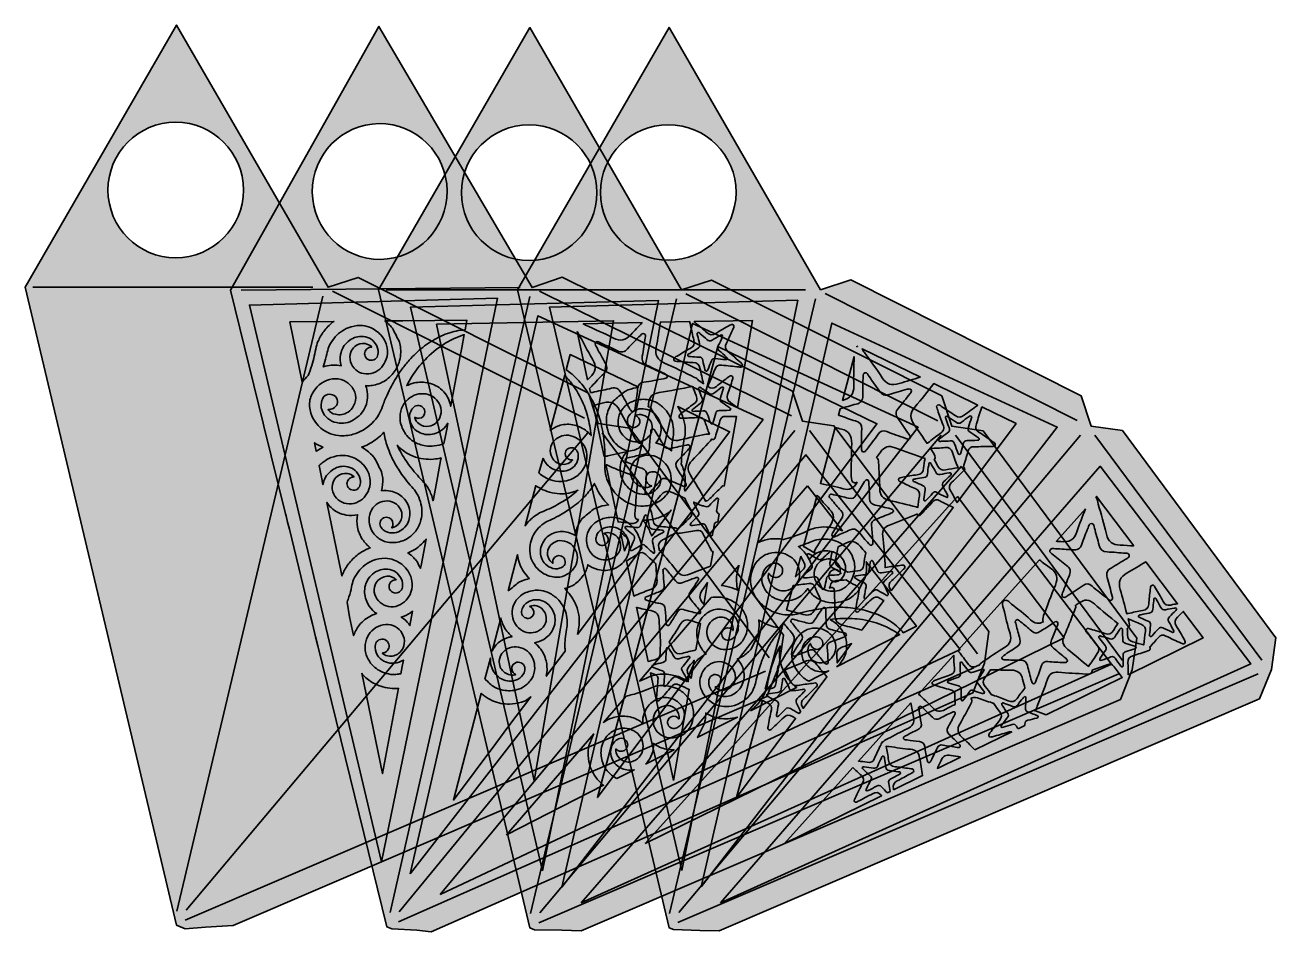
# Model space of a CAD drawing. Header units: inches. Extents: x 1.3 to 15.2, y 1.7 to 11.7.
import ezdxf

# ---------------------------------------------------------------- set-up
doc = ezdxf.new("R2010")
doc.units = ezdxf.units.IN
doc.header["$MEASUREMENT"] = 0
doc.layers.add('Layer 1', color=7, linetype='Continuous')

# ---------------------------------------------------------------- blocks, each defined once
blk = doc.blocks.new('block 2')
at = {"layer": 'Layer 1', "true_color": 0x94aa00}
h = blk.add_hatch(color=54, dxfattribs=at)
h.dxf.hatch_style = 2
h.paths.add_polyline_path([(8.05, 7.257), (7.7, 7.308), (7.59, 7.644), (5.042, 8.926), (4.707, 8.817), (3.028, 11.721), (1.35, 8.817), (3.028, 1.753), (3.125, 1.714), (3.351, 1.731), (3.656, 1.75), (9.568, 4.286), (9.7, 4.614), (9.751, 4.964)])
edge = h.paths.add_edge_path()
edge.add_spline(control_points=[(3.019, 10.644), (3.435, 10.644), (3.769, 10.31), (3.769, 9.894), (3.769, 9.479), (3.433, 9.144), (3.019, 9.144), (2.604, 9.144), (2.269, 9.479), (2.269, 9.894), (2.269, 10.31), (2.604, 10.644), (3.019, 10.644)], knot_values=[0, 0, 0, 0, 1, 1, 1, 2, 2, 2, 3, 3, 3, 4, 4, 4, 4], degree=3, periodic=1)
at = {"layer": 'Layer 1', "color": 7, "lineweight": 35, "true_color": 0xffffff}
blk.add_lwpolyline([(8.05, 7.257), (7.7, 7.308), (7.59, 7.644), (5.042, 8.926), (4.707, 8.817), (3.028, 11.721), (1.35, 8.817), (3.028, 1.753), (3.125, 1.714), (3.351, 1.731), (3.656, 1.75), (9.568, 4.286), (9.7, 4.614), (9.751, 4.964), (8.05, 7.257)], dxfattribs=at)
at = {"layer": 'Layer 1', "color": 140, "lineweight": 35, "true_color": 0x00bfff}
for points in [[(1.435, 8.817), (4.539, 8.817)], [(4.756, 8.775), (7.546, 7.369)], [(4.65, 8.717), (3.033, 1.911)], [(7.585, 7.207), (3.136, 1.919)], [(7.743, 7.207), (9.593, 4.715)], [(9.551, 4.565), (3.125, 1.81)]]:
    blk.add_lwpolyline(points, dxfattribs=at)
at = {"layer": 'Layer 1', "color": 7, "lineweight": 35, "true_color": 0xffffff}
blk.add_open_spline([(3.019, 10.644), (3.435, 10.644), (3.769, 10.31), (3.769, 9.894), (3.769, 9.479), (3.433, 9.144), (3.019, 9.144), (2.604, 9.144), (2.269, 9.479), (2.269, 9.894), (2.269, 10.31), (2.604, 10.644), (3.019, 10.644)], degree=3, knots=[0, 0, 0, 0, 1, 1, 1, 2, 2, 2, 3, 3, 3, 4, 4, 4, 4], dxfattribs=at)
blk = doc.blocks.new('block 3')
at = {"layer": 'Layer 1', "true_color": 0x75f400}
h = blk.add_hatch(color=70, dxfattribs=at)
h.dxf.hatch_style = 2
h.paths.add_polyline_path([(3.989, 7.313), (3.997, 7.279), (4.236, 6.307), (4.242, 6.285), (4.258, 6.218), (4.278, 6.138), (4.514, 5.174), (4.533, 5.09), (4.568, 4.947), (4.593, 4.846), (5.358, 1.735), (5.413, 1.714), (5.692, 1.699), (5.85, 1.679), (10.901, 3.908), (10.95, 3.929), (11.85, 4.326), (11.978, 4.656), (12.026, 5.006), (10.311, 7.285), (9.963, 7.333), (9.85, 7.668), (7.3, 8.928), (6.967, 8.814), (5.271, 11.706), (3.626, 8.785)])
edge = h.paths.add_edge_path()
edge.add_spline(control_points=[(4.283, 8.436), (4.283, 8.436), (4.772, 8.44), (4.772, 8.44), (4.733, 8.413), (4.699, 8.379), (4.67, 8.342), (4.643, 8.308), (4.62, 8.272), (4.603, 8.233), (4.592, 8.21), (4.582, 8.185), (4.576, 8.158), (4.563, 8.089), (4.547, 8.02), (4.526, 7.951), (4.515, 7.914), (4.503, 7.876), (4.488, 7.84), (4.488, 7.84), (4.488, 7.84), (4.488, 7.84), (4.463, 7.817), (4.439, 7.792), (4.421, 7.765), (4.421, 7.765), (4.421, 7.765), (4.421, 7.765), (4.421, 7.765), (4.283, 8.436), (4.283, 8.436)], knot_values=[0, 0, 0, 0, 1, 1, 1, 2, 2, 2, 3, 3, 3, 4, 4, 4, 5, 5, 5, 6, 6, 6, 7, 7, 7, 8, 8, 8, 9, 9, 9, 10, 10, 10, 10], degree=3, periodic=1)
edge = h.paths.add_edge_path()
edge.add_spline(control_points=[(5.014, 7.903), (4.986, 7.926), (4.965, 7.956), (4.956, 7.992), (4.945, 8.028), (4.946, 8.064), (4.96, 8.099), (4.97, 8.122), (4.983, 8.145), (5.004, 8.161), (5.038, 8.188), (5.076, 8.199), (5.118, 8.193), (5.145, 8.189), (5.168, 8.178), (5.188, 8.16), (5.189, 8.158), (5.19, 8.157), (5.19, 8.156), (5.189, 8.153), (5.188, 8.154), (5.185, 8.154), (5.17, 8.153), (5.157, 8.15), (5.145, 8.14), (5.113, 8.117), (5.099, 8.078), (5.126, 8.038), (5.153, 8.001), (5.211, 7.999), (5.24, 8.032), (5.254, 8.049), (5.26, 8.068), (5.261, 8.09), (5.264, 8.126), (5.254, 8.161), (5.233, 8.192), (5.195, 8.246), (5.14, 8.274), (5.075, 8.274), (5.021, 8.274), (4.972, 8.254), (4.931, 8.218), (4.885, 8.181), (4.857, 8.131), (4.846, 8.072), (4.839, 8.031), (4.842, 7.988), (4.853, 7.949), (4.853, 7.949), (4.853, 7.949), (4.853, 7.949), (4.795, 7.96), (4.735, 7.958), (4.676, 7.943), (4.67, 7.94), (4.661, 7.939), (4.653, 7.936), (4.656, 7.947), (4.66, 7.957), (4.664, 7.968), (4.675, 8.004), (4.686, 8.04), (4.693, 8.078), (4.699, 8.106), (4.706, 8.132), (4.717, 8.158), (4.745, 8.224), (4.788, 8.278), (4.845, 8.321), (4.871, 8.34), (4.9, 8.357), (4.931, 8.37), (4.974, 8.386), (5.018, 8.395), (5.064, 8.395), (5.099, 8.395), (5.133, 8.388), (5.165, 8.375), (5.214, 8.356), (5.256, 8.328), (5.292, 8.289), (5.314, 8.265), (5.331, 8.238), (5.343, 8.208), (5.351, 8.188), (5.358, 8.167), (5.363, 8.145), (5.37, 8.103), (5.365, 8.061), (5.351, 8.021), (5.326, 7.95), (5.281, 7.899), (5.21, 7.871), (5.175, 7.857), (5.139, 7.856), (5.101, 7.861), (5.071, 7.865), (5.04, 7.881), (5.014, 7.903)], knot_values=[0, 0, 0, 0, 1, 1, 1, 2, 2, 2, 3, 3, 3, 4, 4, 4, 5, 5, 5, 6, 6, 6, 7, 7, 7, 8, 8, 8, 9, 9, 9, 10, 10, 10, 11, 11, 11, 12, 12, 12, 13, 13, 13, 14, 14, 14, 15, 15, 15, 16, 16, 16, 17, 17, 17, 18, 18, 18, 19, 19, 19, 20, 20, 20, 21, 21, 21, 22, 22, 22, 23, 23, 23, 24, 24, 24, 25, 25, 25, 26, 26, 26, 27, 27, 27, 28, 28, 28, 29, 29, 29, 30, 30, 30, 31, 31, 31, 32, 32, 32, 33, 33, 33, 33], degree=3, periodic=1)
edge = h.paths.add_edge_path()
edge.add_spline(control_points=[(4.557, 7.096), (4.586, 7.076), (4.617, 7.06), (4.649, 7.046), (4.649, 7.046), (4.649, 7.046), (4.649, 7.046), (4.628, 7.035), (4.607, 7.022), (4.588, 7.01), (4.585, 7.007), (4.581, 7.004), (4.576, 7.001), (4.576, 7.001), (4.557, 7.096), (4.557, 7.096), (4.557, 7.096), (4.557, 7.096), (4.557, 7.096)], knot_values=[0, 0, 0, 0, 1, 1, 1, 2, 2, 2, 3, 3, 3, 4, 4, 4, 5, 5, 5, 6, 6, 6, 6], degree=3, periodic=1)
edge = h.paths.add_edge_path()
edge.add_spline(control_points=[(5.778, 7.443), (5.774, 7.489), (5.724, 7.52), (5.682, 7.506), (5.663, 7.499), (5.647, 7.483), (5.636, 7.467), (5.614, 7.436), (5.608, 7.401), (5.611, 7.365), (5.618, 7.299), (5.651, 7.247), (5.708, 7.215), (5.756, 7.188), (5.808, 7.181), (5.861, 7.19), (5.92, 7.201), (5.968, 7.229), (6.007, 7.275), (6.017, 7.286), (6.025, 7.299), (6.032, 7.311), (6.032, 7.311), (6.032, 7.31), (6.032, 7.31), (6.032, 7.31), (6.032, 7.31), (6.032, 7.31), (6.032, 7.31), (6.021, 7.247), (6.021, 7.247), (6.021, 7.247), (6.003, 7.154), (6.003, 7.154), (6.003, 7.154), (5.99, 7.088), (5.99, 7.088), (5.957, 7.074), (5.921, 7.064), (5.883, 7.06), (5.851, 7.056), (5.818, 7.057), (5.785, 7.063), (5.739, 7.07), (5.696, 7.085), (5.657, 7.108), (5.626, 7.126), (5.601, 7.15), (5.578, 7.176), (5.546, 7.218), (5.524, 7.263), (5.511, 7.314), (5.504, 7.346), (5.503, 7.378), (5.507, 7.411), (5.51, 7.433), (5.514, 7.456), (5.522, 7.476), (5.538, 7.517), (5.561, 7.55), (5.593, 7.578), (5.65, 7.628), (5.717, 7.647), (5.79, 7.636), (5.826, 7.631), (5.86, 7.614), (5.889, 7.59), (5.915, 7.568), (5.935, 7.54), (5.947, 7.507), (5.96, 7.472), (5.963, 7.438), (5.954, 7.401), (5.945, 7.365), (5.926, 7.335), (5.896, 7.31), (5.875, 7.295), (5.851, 7.282), (5.825, 7.278), (5.783, 7.271), (5.745, 7.282), (5.711, 7.308), (5.69, 7.325), (5.675, 7.346), (5.668, 7.372), (5.668, 7.374), (5.665, 7.375), (5.668, 7.376), (5.671, 7.379), (5.671, 7.375), (5.672, 7.375), (5.685, 7.368), (5.699, 7.364), (5.714, 7.367), (5.751, 7.368), (5.782, 7.396), (5.778, 7.443)], knot_values=[0, 0, 0, 0, 1, 1, 1, 2, 2, 2, 3, 3, 3, 4, 4, 4, 5, 5, 5, 6, 6, 6, 7, 7, 7, 8, 8, 8, 9, 9, 9, 10, 10, 10, 11, 11, 11, 12, 12, 12, 13, 13, 13, 14, 14, 14, 15, 15, 15, 16, 16, 16, 17, 17, 17, 18, 18, 18, 19, 19, 19, 20, 20, 20, 21, 21, 21, 22, 22, 22, 23, 23, 23, 24, 24, 24, 25, 25, 25, 26, 26, 26, 27, 27, 27, 28, 28, 28, 29, 29, 29, 30, 30, 30, 31, 31, 31, 32, 32, 32, 32], degree=3, periodic=1)
edge = h.paths.add_edge_path()
edge.add_spline(control_points=[(7.168, 7.233), (7.168, 7.233), (7.168, 7.233), (7.168, 7.233), (7.168, 7.233), (7.328, 7.843), (7.328, 7.843), (7.336, 7.835), (7.345, 7.825), (7.353, 7.815), (7.379, 7.786), (7.404, 7.754), (7.426, 7.722), (7.476, 7.653), (7.515, 7.578), (7.546, 7.5), (7.574, 7.429), (7.593, 7.357), (7.606, 7.283), (7.613, 7.247), (7.617, 7.213), (7.621, 7.176), (7.607, 7.193), (7.592, 7.208), (7.575, 7.222), (7.533, 7.256), (7.486, 7.278), (7.435, 7.292), (7.381, 7.304), (7.329, 7.304), (7.278, 7.289), (7.238, 7.276), (7.2, 7.26), (7.168, 7.233)], knot_values=[0, 0, 0, 0, 1, 1, 1, 2, 2, 2, 3, 3, 3, 4, 4, 4, 5, 5, 5, 6, 6, 6, 7, 7, 7, 8, 8, 8, 9, 9, 9, 10, 10, 10, 11, 11, 11, 11], degree=3, periodic=1)
edge = h.paths.add_edge_path()
edge.add_spline(control_points=[(5.151, 4.699), (5.14, 4.72), (5.132, 4.74), (5.125, 4.764), (5.114, 4.807), (5.114, 4.85), (5.125, 4.893), (5.145, 4.97), (5.189, 5.028), (5.261, 5.063), (5.297, 5.081), (5.335, 5.086), (5.374, 5.082), (5.41, 5.079), (5.443, 5.067), (5.472, 5.046), (5.504, 5.024), (5.526, 4.996), (5.54, 4.958), (5.554, 4.922), (5.557, 4.883), (5.546, 4.846), (5.538, 4.82), (5.525, 4.796), (5.504, 4.776), (5.472, 4.746), (5.432, 4.731), (5.386, 4.733), (5.358, 4.736), (5.332, 4.745), (5.311, 4.761), (5.31, 4.763), (5.308, 4.764), (5.308, 4.765), (5.31, 4.768), (5.311, 4.767), (5.314, 4.768), (5.329, 4.771), (5.342, 4.775), (5.354, 4.786), (5.386, 4.814), (5.396, 4.857), (5.364, 4.896), (5.333, 4.932), (5.272, 4.929), (5.245, 4.89), (5.231, 4.872), (5.228, 4.85), (5.228, 4.828), (5.228, 4.789), (5.242, 4.754), (5.267, 4.726), (5.313, 4.672), (5.371, 4.65), (5.44, 4.656), (5.478, 4.658), (5.511, 4.671), (5.542, 4.69), (5.542, 4.69), (5.542, 4.69), (5.542, 4.69), (5.542, 4.69), (5.542, 4.69), (5.542, 4.69), (5.542, 4.69), (5.528, 4.62), (5.528, 4.62), (5.528, 4.62), (5.513, 4.539), (5.513, 4.539), (5.495, 4.535), (5.476, 4.532), (5.458, 4.531), (5.422, 4.528), (5.386, 4.532), (5.35, 4.542), (5.297, 4.557), (5.251, 4.583), (5.211, 4.621), (5.188, 4.642), (5.168, 4.668), (5.151, 4.699)], knot_values=[0, 0, 0, 0, 1, 1, 1, 2, 2, 2, 3, 3, 3, 4, 4, 4, 5, 5, 5, 6, 6, 6, 7, 7, 7, 8, 8, 8, 9, 9, 9, 10, 10, 10, 11, 11, 11, 12, 12, 12, 13, 13, 13, 14, 14, 14, 15, 15, 15, 16, 16, 16, 17, 17, 17, 18, 18, 18, 19, 19, 19, 20, 20, 20, 21, 21, 21, 22, 22, 22, 23, 23, 23, 24, 24, 24, 25, 25, 25, 26, 26, 26, 27, 27, 27, 27], degree=3, periodic=1)
edge = h.paths.add_edge_path()
edge.add_spline(control_points=[(5.624, 5.89), (5.683, 5.918), (5.733, 5.958), (5.776, 6.01), (5.782, 6.017), (5.788, 6.024), (5.792, 6.029), (5.792, 6.029), (5.738, 5.738), (5.738, 5.738), (5.738, 5.738), (5.731, 5.706), (5.731, 5.706), (5.717, 5.732), (5.703, 5.758), (5.689, 5.785), (5.679, 5.797), (5.67, 5.808), (5.657, 5.821), (5.638, 5.842), (5.615, 5.86), (5.592, 5.876), (5.592, 5.876), (5.592, 5.876), (5.592, 5.876), (5.604, 5.882), (5.614, 5.886), (5.624, 5.89)], knot_values=[0, 0, 0, 0, 1, 1, 1, 2, 2, 2, 3, 3, 3, 4, 4, 4, 5, 5, 5, 6, 6, 6, 7, 7, 7, 8, 8, 8, 9, 9, 9, 9], degree=3, periodic=1)
edge = h.paths.add_edge_path()
edge.add_spline(control_points=[(5.54, 5.172), (5.578, 5.188), (5.613, 5.206), (5.643, 5.231), (5.643, 5.231), (5.614, 5.071), (5.614, 5.071), (5.614, 5.071), (5.614, 5.071), (5.614, 5.071), (5.596, 5.099), (5.575, 5.121), (5.55, 5.142), (5.539, 5.15), (5.529, 5.157), (5.518, 5.165), (5.518, 5.165), (5.518, 5.165), (5.518, 5.165), (5.525, 5.168), (5.533, 5.171), (5.54, 5.172)], knot_values=[0, 0, 0, 0, 1, 1, 1, 2, 2, 2, 3, 3, 3, 4, 4, 4, 5, 5, 5, 6, 6, 6, 7, 7, 7, 7], degree=3, periodic=1)
edge = h.paths.add_edge_path()
edge.add_spline(control_points=[(5.954, 6.896), (5.954, 6.896), (5.896, 6.588), (5.896, 6.588), (5.896, 6.588), (5.871, 6.453), (5.871, 6.453), (5.871, 6.453), (5.871, 6.453), (5.871, 6.453), (5.868, 6.46), (5.867, 6.468), (5.864, 6.476), (5.853, 6.518), (5.836, 6.557), (5.814, 6.593), (5.8, 6.617), (5.786, 6.639), (5.768, 6.657), (5.718, 6.708), (5.672, 6.761), (5.628, 6.817), (5.588, 6.867), (5.553, 6.921), (5.52, 6.976), (5.503, 7.006), (5.488, 7.038), (5.474, 7.068), (5.497, 7.04), (5.525, 7.017), (5.556, 6.996), (5.585, 6.976), (5.615, 6.96), (5.649, 6.946), (5.686, 6.931), (5.725, 6.921), (5.765, 6.917), (5.801, 6.913), (5.838, 6.91), (5.874, 6.914), (5.903, 6.917), (5.932, 6.921), (5.958, 6.928), (5.958, 6.928), (5.958, 6.928), (5.958, 6.928), (5.958, 6.928), (5.954, 6.896), (5.954, 6.896)], knot_values=[0, 0, 0, 0, 1, 1, 1, 2, 2, 2, 3, 3, 3, 4, 4, 4, 5, 5, 5, 6, 6, 6, 7, 7, 7, 8, 8, 8, 9, 9, 9, 10, 10, 10, 11, 11, 11, 12, 12, 12, 13, 13, 13, 14, 14, 14, 15, 15, 15, 16, 16, 16, 16], degree=3, periodic=1)
edge = h.paths.add_edge_path()
edge.add_spline(control_points=[(5.154, 7.079), (5.208, 7.11), (5.26, 7.146), (5.303, 7.189), (5.31, 7.196), (5.318, 7.204), (5.325, 7.213), (5.326, 7.207), (5.326, 7.201), (5.328, 7.197), (5.338, 7.14), (5.351, 7.086), (5.372, 7.031), (5.385, 6.997), (5.399, 6.964), (5.414, 6.932), (5.429, 6.9), (5.446, 6.868), (5.465, 6.836), (5.479, 6.813), (5.493, 6.79), (5.508, 6.768), (5.525, 6.743), (5.545, 6.718), (5.563, 6.693), (5.586, 6.663), (5.608, 6.633), (5.635, 6.606), (5.654, 6.585), (5.672, 6.564), (5.688, 6.539), (5.724, 6.478), (5.743, 6.411), (5.746, 6.34), (5.747, 6.307), (5.743, 6.274), (5.735, 6.242), (5.724, 6.196), (5.706, 6.156), (5.678, 6.118), (5.658, 6.09), (5.632, 6.065), (5.603, 6.046), (5.56, 6.017), (5.513, 5.999), (5.46, 5.992), (5.428, 5.988), (5.396, 5.989), (5.364, 5.996), (5.342, 6), (5.321, 6.007), (5.301, 6.017), (5.264, 6.035), (5.232, 6.063), (5.208, 6.097), (5.165, 6.16), (5.15, 6.226), (5.168, 6.3), (5.176, 6.336), (5.196, 6.368), (5.222, 6.395), (5.246, 6.418), (5.276, 6.436), (5.31, 6.445), (5.346, 6.454), (5.381, 6.454), (5.415, 6.442), (5.451, 6.429), (5.481, 6.408), (5.5, 6.376), (5.515, 6.354), (5.524, 6.331), (5.525, 6.304), (5.528, 6.261), (5.514, 6.224), (5.483, 6.192), (5.464, 6.172), (5.442, 6.16), (5.417, 6.154), (5.414, 6.154), (5.414, 6.153), (5.413, 6.154), (5.411, 6.157), (5.414, 6.157), (5.415, 6.158), (5.422, 6.171), (5.428, 6.183), (5.426, 6.199), (5.425, 6.239), (5.4, 6.272), (5.353, 6.272), (5.307, 6.272), (5.272, 6.226), (5.283, 6.182), (5.289, 6.161), (5.303, 6.146), (5.318, 6.132), (5.346, 6.108), (5.381, 6.097), (5.417, 6.097), (5.483, 6.099), (5.536, 6.126), (5.574, 6.182), (5.606, 6.228), (5.617, 6.279), (5.611, 6.333), (5.606, 6.393), (5.583, 6.443), (5.54, 6.486), (5.501, 6.526), (5.454, 6.549), (5.4, 6.561), (5.367, 6.568), (5.333, 6.57), (5.299, 6.564), (5.299, 6.564), (5.299, 6.564), (5.299, 6.564), (5.311, 6.61), (5.315, 6.656), (5.313, 6.703), (5.31, 6.726), (5.306, 6.751), (5.3, 6.774), (5.274, 6.824), (5.249, 6.875), (5.222, 6.926), (5.213, 6.939), (5.203, 6.95), (5.19, 6.963), (5.158, 6.995), (5.124, 7.021), (5.085, 7.043), (5.082, 7.045), (5.079, 7.046), (5.078, 7.047), (5.078, 7.047), (5.078, 7.047), (5.078, 7.047), (5.078, 7.047), (5.078, 7.047), (5.078, 7.047), (5.106, 7.056), (5.131, 7.067), (5.154, 7.079)], knot_values=[0, 0, 0, 0, 1, 1, 1, 2, 2, 2, 3, 3, 3, 4, 4, 4, 5, 5, 5, 6, 6, 6, 7, 7, 7, 8, 8, 8, 9, 9, 9, 10, 10, 10, 11, 11, 11, 12, 12, 12, 13, 13, 13, 14, 14, 14, 15, 15, 15, 16, 16, 16, 17, 17, 17, 18, 18, 18, 19, 19, 19, 20, 20, 20, 21, 21, 21, 22, 22, 22, 23, 23, 23, 24, 24, 24, 25, 25, 25, 26, 26, 26, 27, 27, 27, 28, 28, 28, 29, 29, 29, 30, 30, 30, 31, 31, 31, 32, 32, 32, 33, 33, 33, 34, 34, 34, 35, 35, 35, 36, 36, 36, 37, 37, 37, 38, 38, 38, 39, 39, 39, 40, 40, 40, 41, 41, 41, 42, 42, 42, 43, 43, 43, 44, 44, 44, 45, 45, 45, 46, 46, 46, 47, 47, 47, 48, 48, 48, 48], degree=3, periodic=1)
edge = h.paths.add_edge_path()
edge.add_spline(control_points=[(4.639, 6.696), (4.639, 6.696), (4.608, 6.845), (4.608, 6.845), (4.622, 6.858), (4.636, 6.871), (4.653, 6.882), (4.679, 6.901), (4.708, 6.918), (4.739, 6.931), (4.782, 6.947), (4.826, 6.956), (4.872, 6.956), (4.907, 6.956), (4.942, 6.949), (4.974, 6.936), (5.024, 6.917), (5.064, 6.889), (5.1, 6.85), (5.122, 6.826), (5.139, 6.799), (5.151, 6.77), (5.16, 6.749), (5.167, 6.728), (5.171, 6.706), (5.178, 6.664), (5.174, 6.622), (5.16, 6.582), (5.135, 6.511), (5.089, 6.46), (5.018, 6.432), (4.983, 6.418), (4.947, 6.417), (4.91, 6.422), (4.875, 6.429), (4.846, 6.443), (4.818, 6.465), (4.79, 6.489), (4.77, 6.518), (4.76, 6.554), (4.749, 6.59), (4.75, 6.626), (4.764, 6.661), (4.774, 6.685), (4.788, 6.707), (4.808, 6.724), (4.842, 6.75), (4.881, 6.761), (4.922, 6.756), (4.949, 6.751), (4.972, 6.74), (4.992, 6.722), (4.993, 6.721), (4.995, 6.72), (4.995, 6.718), (4.993, 6.715), (4.992, 6.717), (4.989, 6.717), (4.974, 6.715), (4.961, 6.713), (4.949, 6.703), (4.917, 6.679), (4.903, 6.64), (4.931, 6.6), (4.957, 6.563), (5.015, 6.56), (5.045, 6.595), (5.058, 6.61), (5.064, 6.631), (5.065, 6.651), (5.068, 6.688), (5.058, 6.722), (5.038, 6.753), (4.999, 6.807), (4.945, 6.835), (4.879, 6.835), (4.825, 6.835), (4.776, 6.815), (4.735, 6.779), (4.689, 6.742), (4.661, 6.692), (4.65, 6.633), (4.65, 6.633), (4.65, 6.632), (4.65, 6.632), (4.65, 6.632), (4.639, 6.696), (4.639, 6.696)], knot_values=[0, 0, 0, 0, 1, 1, 1, 2, 2, 2, 3, 3, 3, 4, 4, 4, 5, 5, 5, 6, 6, 6, 7, 7, 7, 8, 8, 8, 9, 9, 9, 10, 10, 10, 11, 11, 11, 12, 12, 12, 13, 13, 13, 14, 14, 14, 15, 15, 15, 16, 16, 16, 17, 17, 17, 18, 18, 18, 19, 19, 19, 20, 20, 20, 21, 21, 21, 22, 22, 22, 23, 23, 23, 24, 24, 24, 25, 25, 25, 26, 26, 26, 27, 27, 27, 28, 28, 28, 29, 29, 29, 29], degree=3, periodic=1)
edge = h.paths.add_edge_path()
edge.add_spline(control_points=[(4.851, 5.663), (4.851, 5.663), (4.695, 6.435), (4.695, 6.435), (4.707, 6.414), (4.722, 6.395), (4.74, 6.378), (4.788, 6.332), (4.845, 6.306), (4.908, 6.295), (4.95, 6.288), (4.993, 6.289), (5.033, 6.299), (5.033, 6.299), (5.033, 6.299), (5.033, 6.299), (5.025, 6.253), (5.024, 6.207), (5.033, 6.161), (5.043, 6.111), (5.061, 6.067), (5.089, 6.025), (5.113, 5.989), (5.14, 5.958), (5.174, 5.933), (5.174, 5.933), (5.174, 5.933), (5.174, 5.933), (5.167, 5.931), (5.16, 5.928), (5.153, 5.925), (5.12, 5.91), (5.088, 5.893), (5.057, 5.872), (5.014, 5.842), (4.976, 5.807), (4.943, 5.767), (4.917, 5.733), (4.893, 5.697), (4.876, 5.658), (4.871, 5.646), (4.865, 5.633), (4.861, 5.621), (4.861, 5.621), (4.851, 5.663), (4.851, 5.663)], knot_values=[0, 0, 0, 0, 1, 1, 1, 2, 2, 2, 3, 3, 3, 4, 4, 4, 5, 5, 5, 6, 6, 6, 7, 7, 7, 8, 8, 8, 9, 9, 9, 10, 10, 10, 11, 11, 11, 12, 12, 12, 13, 13, 13, 14, 14, 14, 15, 15, 15, 15], degree=3, periodic=1)
edge = h.paths.add_edge_path()
edge.add_spline(control_points=[(4.918, 5.331), (4.925, 5.35), (4.932, 5.371), (4.938, 5.39), (4.949, 5.426), (4.96, 5.463), (4.967, 5.5), (4.972, 5.528), (4.979, 5.554), (4.99, 5.581), (5.018, 5.646), (5.061, 5.7), (5.118, 5.743), (5.145, 5.763), (5.174, 5.779), (5.204, 5.792), (5.247, 5.808), (5.292, 5.817), (5.338, 5.817), (5.372, 5.817), (5.407, 5.81), (5.439, 5.797), (5.489, 5.778), (5.529, 5.75), (5.565, 5.711), (5.588, 5.688), (5.604, 5.66), (5.617, 5.631), (5.625, 5.611), (5.632, 5.589), (5.636, 5.567), (5.643, 5.525), (5.639, 5.483), (5.625, 5.443), (5.6, 5.372), (5.554, 5.321), (5.483, 5.293), (5.449, 5.279), (5.413, 5.276), (5.375, 5.283), (5.342, 5.29), (5.311, 5.304), (5.283, 5.326), (5.256, 5.35), (5.235, 5.379), (5.225, 5.415), (5.214, 5.451), (5.215, 5.488), (5.229, 5.522), (5.239, 5.546), (5.253, 5.568), (5.275, 5.585), (5.308, 5.611), (5.347, 5.622), (5.389, 5.617), (5.415, 5.613), (5.439, 5.601), (5.458, 5.583), (5.46, 5.582), (5.461, 5.581), (5.461, 5.579), (5.46, 5.576), (5.458, 5.578), (5.456, 5.578), (5.44, 5.576), (5.428, 5.574), (5.415, 5.564), (5.383, 5.54), (5.37, 5.5), (5.397, 5.461), (5.424, 5.425), (5.482, 5.422), (5.511, 5.456), (5.525, 5.472), (5.531, 5.492), (5.532, 5.514), (5.535, 5.55), (5.525, 5.585), (5.503, 5.615), (5.464, 5.67), (5.41, 5.696), (5.345, 5.697), (5.29, 5.697), (5.242, 5.678), (5.2, 5.642), (5.154, 5.603), (5.126, 5.554), (5.115, 5.496), (5.106, 5.442), (5.113, 5.389), (5.135, 5.338), (5.15, 5.301), (5.174, 5.27), (5.201, 5.24), (5.215, 5.226), (5.229, 5.215), (5.246, 5.204), (5.246, 5.204), (5.246, 5.204), (5.246, 5.204), (5.246, 5.204), (5.246, 5.204), (5.246, 5.204), (5.226, 5.199), (5.208, 5.193), (5.189, 5.183), (5.136, 5.158), (5.09, 5.124), (5.054, 5.078), (5.026, 5.042), (5.004, 5.003), (4.989, 4.96), (4.989, 4.96), (4.946, 5.17), (4.946, 5.17), (4.946, 5.17), (4.918, 5.331), (4.918, 5.331)], knot_values=[0, 0, 0, 0, 1, 1, 1, 2, 2, 2, 3, 3, 3, 4, 4, 4, 5, 5, 5, 6, 6, 6, 7, 7, 7, 8, 8, 8, 9, 9, 9, 10, 10, 10, 11, 11, 11, 12, 12, 12, 13, 13, 13, 14, 14, 14, 15, 15, 15, 16, 16, 16, 17, 17, 17, 18, 18, 18, 19, 19, 19, 20, 20, 20, 21, 21, 21, 22, 22, 22, 23, 23, 23, 24, 24, 24, 25, 25, 25, 26, 26, 26, 27, 27, 27, 28, 28, 28, 29, 29, 29, 30, 30, 30, 31, 31, 31, 32, 32, 32, 33, 33, 33, 34, 34, 34, 35, 35, 35, 36, 36, 36, 37, 37, 37, 38, 38, 38, 39, 39, 39, 39], degree=3, periodic=1)
edge = h.paths.add_edge_path()
edge.add_spline(control_points=[(5.081, 4.543), (5.083, 4.538), (5.088, 4.532), (5.09, 4.528), (5.101, 4.517), (5.114, 4.504), (5.126, 4.493), (5.163, 4.463), (5.2, 4.438), (5.243, 4.418), (5.306, 4.389), (5.372, 4.375), (5.442, 4.375), (5.457, 4.375), (5.471, 4.376), (5.486, 4.378), (5.486, 4.378), (5.486, 4.378), (5.486, 4.378), (5.486, 4.378), (5.31, 3.432), (5.31, 3.432), (5.31, 3.432), (5.081, 4.543), (5.081, 4.543)], knot_values=[0, 0, 0, 0, 1, 1, 1, 2, 2, 2, 3, 3, 3, 4, 4, 4, 5, 5, 5, 6, 6, 6, 7, 7, 7, 8, 8, 8, 8], degree=3, periodic=1)
edge = h.paths.add_edge_path()
edge.add_spline(control_points=[(7.088, 6.924), (7.107, 6.881), (7.136, 6.845), (7.176, 6.818), (7.221, 6.79), (7.27, 6.776), (7.321, 6.782), (7.383, 6.789), (7.431, 6.82), (7.461, 6.875), (7.478, 6.906), (7.483, 6.938), (7.476, 6.972), (7.472, 6.992), (7.465, 7.01), (7.449, 7.024), (7.417, 7.053), (7.361, 7.045), (7.342, 7.007), (7.321, 6.967), (7.339, 6.932), (7.371, 6.914), (7.383, 6.907), (7.396, 6.904), (7.41, 6.906), (7.413, 6.906), (7.413, 6.907), (7.414, 6.904), (7.415, 6.903), (7.413, 6.901), (7.411, 6.9), (7.396, 6.881), (7.375, 6.868), (7.35, 6.861), (7.31, 6.85), (7.272, 6.857), (7.238, 6.878), (7.215, 6.892), (7.2, 6.91), (7.188, 6.932), (7.17, 6.964), (7.164, 6.997), (7.17, 7.032), (7.175, 7.065), (7.189, 7.095), (7.214, 7.121), (7.238, 7.145), (7.264, 7.163), (7.295, 7.171), (7.328, 7.182), (7.363, 7.182), (7.397, 7.174), (7.467, 7.154), (7.518, 7.113), (7.55, 7.049), (7.568, 7.013), (7.578, 6.975), (7.575, 6.935), (7.574, 6.914), (7.57, 6.893), (7.564, 6.872), (7.556, 6.843), (7.543, 6.815), (7.525, 6.792), (7.497, 6.751), (7.461, 6.721), (7.417, 6.699), (7.388, 6.683), (7.356, 6.674), (7.324, 6.67), (7.281, 6.664), (7.238, 6.667), (7.195, 6.679), (7.164, 6.688), (7.135, 6.699), (7.107, 6.715), (7.083, 6.729), (7.061, 6.745), (7.04, 6.761), (7.04, 6.761), (7.088, 6.924), (7.088, 6.924)], knot_values=[0, 0, 0, 0, 1, 1, 1, 2, 2, 2, 3, 3, 3, 4, 4, 4, 5, 5, 5, 6, 6, 6, 7, 7, 7, 8, 8, 8, 9, 9, 9, 10, 10, 10, 11, 11, 11, 12, 12, 12, 13, 13, 13, 14, 14, 14, 15, 15, 15, 16, 16, 16, 17, 17, 17, 18, 18, 18, 19, 19, 19, 20, 20, 20, 21, 21, 21, 22, 22, 22, 23, 23, 23, 24, 24, 24, 25, 25, 25, 26, 26, 26, 27, 27, 27, 27], degree=3, periodic=1)
edge = h.paths.add_edge_path()
edge.add_spline(control_points=[(6.914, 6.207), (6.906, 6.197), (6.899, 6.188), (6.89, 6.176), (6.89, 6.176), (7.007, 6.622), (7.007, 6.622), (7.007, 6.622), (7.007, 6.622), (7.007, 6.622), (7.025, 6.61), (7.043, 6.599), (7.064, 6.588), (7.095, 6.571), (7.126, 6.56), (7.161, 6.549), (7.197, 6.538), (7.236, 6.532), (7.275, 6.531), (7.308, 6.529), (7.342, 6.532), (7.375, 6.538), (7.41, 6.545), (7.442, 6.554), (7.474, 6.57), (7.45, 6.547), (7.425, 6.528), (7.4, 6.508), (7.351, 6.472), (7.3, 6.44), (7.247, 6.411), (7.189, 6.379), (7.128, 6.351), (7.067, 6.326), (7.043, 6.317), (7.022, 6.303), (7.003, 6.289), (6.968, 6.265), (6.939, 6.238), (6.914, 6.207)], knot_values=[0, 0, 0, 0, 1, 1, 1, 2, 2, 2, 3, 3, 3, 4, 4, 4, 5, 5, 5, 6, 6, 6, 7, 7, 7, 8, 8, 8, 9, 9, 9, 10, 10, 10, 11, 11, 11, 12, 12, 12, 13, 13, 13, 13], degree=3, periodic=1)
edge = h.paths.add_edge_path()
edge.add_spline(control_points=[(7.443, 6.07), (7.436, 6.074), (7.431, 6.076), (7.424, 6.081), (7.401, 6.092), (7.378, 6.1), (7.353, 6.106), (7.301, 6.117), (7.251, 6.113), (7.203, 6.095), (7.15, 6.074), (7.111, 6.039), (7.085, 5.989), (7.061, 5.943), (7.053, 5.896), (7.064, 5.845), (7.078, 5.783), (7.114, 5.739), (7.174, 5.713), (7.206, 5.699), (7.239, 5.695), (7.272, 5.706), (7.292, 5.711), (7.308, 5.72), (7.321, 5.736), (7.347, 5.77), (7.332, 5.824), (7.293, 5.84), (7.251, 5.858), (7.218, 5.838), (7.201, 5.804), (7.196, 5.792), (7.195, 5.779), (7.197, 5.765), (7.197, 5.764), (7.2, 5.763), (7.197, 5.761), (7.196, 5.76), (7.195, 5.763), (7.193, 5.764), (7.171, 5.779), (7.157, 5.797), (7.147, 5.822), (7.132, 5.86), (7.135, 5.897), (7.153, 5.933), (7.164, 5.956), (7.181, 5.974), (7.203, 5.988), (7.232, 6.007), (7.265, 6.015), (7.301, 6.011), (7.336, 6.008), (7.368, 5.996), (7.395, 5.975), (7.421, 5.954), (7.44, 5.929), (7.453, 5.9), (7.467, 5.868), (7.472, 5.833), (7.467, 5.799), (7.456, 5.728), (7.418, 5.675), (7.357, 5.639), (7.324, 5.62), (7.286, 5.607), (7.246, 5.607), (7.225, 5.606), (7.204, 5.61), (7.183, 5.614), (7.153, 5.621), (7.125, 5.631), (7.097, 5.646), (7.054, 5.671), (7.018, 5.704), (6.992, 5.746), (6.972, 5.774), (6.96, 5.804), (6.951, 5.836), (6.942, 5.878), (6.94, 5.921), (6.946, 5.964), (6.951, 5.995), (6.96, 6.024), (6.972, 6.053), (7, 6.114), (7.04, 6.163), (7.096, 6.201), (7.118, 6.217), (7.142, 6.229), (7.167, 6.239), (7.199, 6.253), (7.231, 6.27), (7.263, 6.288), (7.288, 6.301), (7.313, 6.315), (7.338, 6.332), (7.358, 6.346), (7.379, 6.36), (7.4, 6.374), (7.428, 6.393), (7.454, 6.415), (7.481, 6.436), (7.506, 6.458), (7.531, 6.482), (7.553, 6.506), (7.589, 6.545), (7.624, 6.586), (7.651, 6.632), (7.654, 6.636), (7.657, 6.64), (7.658, 6.645), (7.661, 6.635), (7.665, 6.625), (7.67, 6.617), (7.693, 6.563), (7.724, 6.511), (7.761, 6.465), (7.776, 6.446), (7.795, 6.426), (7.814, 6.408), (7.814, 6.408), (7.814, 6.408), (7.814, 6.408), (7.811, 6.408), (7.808, 6.408), (7.807, 6.407), (7.765, 6.403), (7.724, 6.392), (7.685, 6.376), (7.671, 6.371), (7.657, 6.365), (7.645, 6.357), (7.603, 6.324), (7.561, 6.289), (7.521, 6.256), (7.507, 6.238), (7.495, 6.22), (7.485, 6.199), (7.461, 6.154), (7.449, 6.114), (7.443, 6.07)], knot_values=[0, 0, 0, 0, 1, 1, 1, 2, 2, 2, 3, 3, 3, 4, 4, 4, 5, 5, 5, 6, 6, 6, 7, 7, 7, 8, 8, 8, 9, 9, 9, 10, 10, 10, 11, 11, 11, 12, 12, 12, 13, 13, 13, 14, 14, 14, 15, 15, 15, 16, 16, 16, 17, 17, 17, 18, 18, 18, 19, 19, 19, 20, 20, 20, 21, 21, 21, 22, 22, 22, 23, 23, 23, 24, 24, 24, 25, 25, 25, 26, 26, 26, 27, 27, 27, 28, 28, 28, 29, 29, 29, 30, 30, 30, 31, 31, 31, 32, 32, 32, 33, 33, 33, 34, 34, 34, 35, 35, 35, 36, 36, 36, 37, 37, 37, 38, 38, 38, 39, 39, 39, 40, 40, 40, 41, 41, 41, 42, 42, 42, 43, 43, 43, 44, 44, 44, 45, 45, 45, 46, 46, 46, 47, 47, 47, 47], degree=3, periodic=1)
edge = h.paths.add_edge_path()
edge.add_spline(control_points=[(6.701, 5.456), (6.701, 5.456), (6.807, 5.856), (6.807, 5.856), (6.81, 5.828), (6.815, 5.801), (6.824, 5.775), (6.843, 5.715), (6.872, 5.661), (6.915, 5.614), (6.922, 5.607), (6.929, 5.599), (6.936, 5.592), (6.91, 5.586), (6.883, 5.579), (6.858, 5.568), (6.845, 5.563), (6.831, 5.557), (6.818, 5.549), (6.779, 5.518), (6.74, 5.488), (6.701, 5.456)], knot_values=[0, 0, 0, 0, 1, 1, 1, 2, 2, 2, 3, 3, 3, 4, 4, 4, 5, 5, 5, 6, 6, 6, 7, 7, 7, 7], degree=3, periodic=1)
edge = h.paths.add_edge_path()
edge.add_spline(control_points=[(6.526, 4.79), (6.526, 4.79), (6.526, 4.79), (6.526, 4.79), (6.526, 4.79), (6.622, 5.154), (6.622, 5.154), (6.626, 5.133), (6.632, 5.113), (6.64, 5.093), (6.66, 5.043), (6.69, 5.001), (6.728, 4.965), (6.733, 4.96), (6.739, 4.954), (6.746, 4.95), (6.735, 4.947), (6.722, 4.946), (6.71, 4.943), (6.672, 4.932), (6.636, 4.915), (6.606, 4.89), (6.57, 4.863), (6.543, 4.829), (6.526, 4.79), (6.526, 4.79), (6.526, 4.79), (6.526, 4.79)], knot_values=[0, 0, 0, 0, 1, 1, 1, 2, 2, 2, 3, 3, 3, 4, 4, 4, 5, 5, 5, 6, 6, 6, 7, 7, 7, 8, 8, 8, 9, 9, 9, 9], degree=3, periodic=1)
edge = h.paths.add_edge_path()
edge.add_spline(control_points=[(6.445, 4.479), (6.445, 4.479), (6.506, 4.71), (6.506, 4.71), (6.506, 4.71), (6.506, 4.71), (6.506, 4.71), (6.506, 4.71), (6.506, 4.711), (6.506, 4.711), (6.503, 4.672), (6.508, 4.633), (6.524, 4.596), (6.545, 4.546), (6.578, 4.506), (6.628, 4.481), (6.686, 4.449), (6.747, 4.449), (6.807, 4.476), (6.839, 4.492), (6.865, 4.517), (6.878, 4.55), (6.885, 4.57), (6.89, 4.589), (6.885, 4.61), (6.874, 4.654), (6.822, 4.679), (6.782, 4.66), (6.74, 4.639), (6.733, 4.597), (6.751, 4.563), (6.758, 4.549), (6.768, 4.539), (6.781, 4.532), (6.782, 4.531), (6.785, 4.531), (6.785, 4.529), (6.785, 4.528), (6.782, 4.526), (6.781, 4.526), (6.754, 4.52), (6.729, 4.521), (6.704, 4.531), (6.663, 4.546), (6.633, 4.572), (6.615, 4.611), (6.604, 4.635), (6.601, 4.661), (6.604, 4.686), (6.607, 4.722), (6.624, 4.756), (6.65, 4.782), (6.675, 4.808), (6.706, 4.824), (6.742, 4.832), (6.775, 4.839), (6.808, 4.838), (6.843, 4.826), (6.879, 4.815), (6.91, 4.796), (6.935, 4.768), (6.985, 4.711), (7.003, 4.645), (6.993, 4.571), (6.988, 4.529), (6.972, 4.492), (6.947, 4.46), (6.933, 4.442), (6.918, 4.428), (6.901, 4.414), (6.876, 4.395), (6.849, 4.378), (6.818, 4.368), (6.77, 4.351), (6.72, 4.346), (6.667, 4.353), (6.632, 4.357), (6.599, 4.368), (6.567, 4.383), (6.525, 4.404), (6.49, 4.433), (6.46, 4.468), (6.453, 4.468), (6.449, 4.474), (6.445, 4.479)], knot_values=[0, 0, 0, 0, 1, 1, 1, 2, 2, 2, 3, 3, 3, 4, 4, 4, 5, 5, 5, 6, 6, 6, 7, 7, 7, 8, 8, 8, 9, 9, 9, 10, 10, 10, 11, 11, 11, 12, 12, 12, 13, 13, 13, 14, 14, 14, 15, 15, 15, 16, 16, 16, 17, 17, 17, 18, 18, 18, 19, 19, 19, 20, 20, 20, 21, 21, 21, 22, 22, 22, 23, 23, 23, 24, 24, 24, 25, 25, 25, 26, 26, 26, 27, 27, 27, 28, 28, 28, 28], degree=3, periodic=1)
edge = h.paths.add_edge_path()
edge.add_spline(control_points=[(6.71, 3.96), (6.71, 3.96), (6.565, 3.767), (6.565, 3.767), (6.565, 3.767), (6.095, 3.139), (6.095, 3.139), (6.095, 3.139), (6.404, 4.32), (6.404, 4.32), (6.404, 4.32), (6.404, 4.32), (6.404, 4.32), (6.415, 4.311), (6.425, 4.301), (6.436, 4.293), (6.464, 4.272), (6.495, 4.256), (6.528, 4.24), (6.589, 4.214), (6.651, 4.2), (6.718, 4.203), (6.763, 4.204), (6.807, 4.211), (6.849, 4.224), (6.864, 4.228), (6.878, 4.233), (6.893, 4.239), (6.913, 4.253), (6.933, 4.267), (6.953, 4.281), (6.953, 4.281), (6.71, 3.96), (6.71, 3.96)], knot_values=[0, 0, 0, 0, 1, 1, 1, 2, 2, 2, 3, 3, 3, 4, 4, 4, 5, 5, 5, 6, 6, 6, 7, 7, 7, 8, 8, 8, 9, 9, 9, 10, 10, 10, 11, 11, 11, 11], degree=3, periodic=1)
edge = h.paths.add_edge_path()
edge.add_spline(control_points=[(7.332, 4.788), (7.332, 4.788), (7.124, 4.51), (7.124, 4.51), (7.126, 4.525), (7.131, 4.54), (7.131, 4.556), (7.135, 4.606), (7.131, 4.653), (7.117, 4.7), (7.101, 4.754), (7.074, 4.8), (7.036, 4.842), (7.024, 4.857), (7.008, 4.87), (6.995, 4.881), (7.013, 4.883), (7.029, 4.888), (7.047, 4.895), (7.082, 4.908), (7.114, 4.926), (7.142, 4.953), (7.178, 4.989), (7.204, 5.031), (7.217, 5.082), (7.228, 5.136), (7.222, 5.189), (7.196, 5.24), (7.172, 5.286), (7.138, 5.322), (7.089, 5.342), (7.031, 5.367), (6.974, 5.364), (6.918, 5.331), (6.889, 5.313), (6.867, 5.289), (6.856, 5.256), (6.849, 5.236), (6.847, 5.218), (6.853, 5.199), (6.867, 5.157), (6.92, 5.138), (6.954, 5.16), (6.992, 5.183), (6.996, 5.222), (6.975, 5.254), (6.968, 5.267), (6.957, 5.275), (6.945, 5.281), (6.943, 5.282), (6.94, 5.282), (6.94, 5.283), (6.94, 5.285), (6.943, 5.286), (6.945, 5.286), (6.968, 5.296), (6.993, 5.296), (7.018, 5.289), (7.058, 5.278), (7.088, 5.254), (7.107, 5.218), (7.12, 5.196), (7.124, 5.172), (7.124, 5.147), (7.124, 5.111), (7.111, 5.081), (7.088, 5.053), (7.065, 5.026), (7.038, 5.008), (7.004, 4.999), (6.972, 4.989), (6.94, 4.988), (6.908, 4.996), (6.874, 5.004), (6.842, 5.02), (6.817, 5.046), (6.765, 5.096), (6.742, 5.158), (6.746, 5.229), (6.749, 5.27), (6.76, 5.306), (6.782, 5.339), (6.793, 5.357), (6.807, 5.371), (6.822, 5.386), (6.845, 5.407), (6.87, 5.424), (6.897, 5.436), (6.943, 5.456), (6.99, 5.465), (7.039, 5.463), (7.072, 5.46), (7.106, 5.454), (7.136, 5.44), (7.178, 5.424), (7.213, 5.399), (7.245, 5.37), (7.268, 5.347), (7.286, 5.322), (7.303, 5.296), (7.338, 5.238), (7.357, 5.175), (7.357, 5.108), (7.358, 5.082), (7.354, 5.056), (7.349, 5.029), (7.342, 4.995), (7.338, 4.958), (7.335, 4.924), (7.332, 4.896), (7.329, 4.865), (7.329, 4.836), (7.332, 4.822), (7.332, 4.804), (7.332, 4.788), (7.332, 4.788), (7.332, 4.788), (7.332, 4.788)], knot_values=[0, 0, 0, 0, 1, 1, 1, 2, 2, 2, 3, 3, 3, 4, 4, 4, 5, 5, 5, 6, 6, 6, 7, 7, 7, 8, 8, 8, 9, 9, 9, 10, 10, 10, 11, 11, 11, 12, 12, 12, 13, 13, 13, 14, 14, 14, 15, 15, 15, 16, 16, 16, 17, 17, 17, 18, 18, 18, 19, 19, 19, 20, 20, 20, 21, 21, 21, 22, 22, 22, 23, 23, 23, 24, 24, 24, 25, 25, 25, 26, 26, 26, 27, 27, 27, 28, 28, 28, 29, 29, 29, 30, 30, 30, 31, 31, 31, 32, 32, 32, 33, 33, 33, 34, 34, 34, 35, 35, 35, 36, 36, 36, 37, 37, 37, 38, 38, 38, 39, 39, 39, 39], degree=3, periodic=1)
edge = h.paths.add_edge_path()
edge.add_spline(control_points=[(7.47, 4.972), (7.474, 5), (7.479, 5.028), (7.485, 5.057), (7.49, 5.081), (7.49, 5.107), (7.489, 5.131), (7.488, 5.171), (7.482, 5.211), (7.47, 5.25), (7.456, 5.297), (7.435, 5.343), (7.408, 5.385), (7.389, 5.414), (7.367, 5.44), (7.343, 5.465), (7.338, 5.471), (7.332, 5.476), (7.328, 5.481), (7.365, 5.49), (7.401, 5.506), (7.435, 5.528), (7.474, 5.554), (7.507, 5.586), (7.533, 5.625), (7.558, 5.661), (7.575, 5.7), (7.583, 5.745), (7.583, 5.745), (7.583, 5.745), (7.583, 5.745), (7.615, 5.721), (7.651, 5.703), (7.692, 5.693), (7.753, 5.678), (7.813, 5.679), (7.871, 5.701), (7.906, 5.715), (7.938, 5.733), (7.965, 5.76), (8.001, 5.796), (8.028, 5.838), (8.04, 5.889), (8.051, 5.943), (8.046, 5.996), (8.02, 6.047), (7.996, 6.093), (7.961, 6.129), (7.913, 6.149), (7.854, 6.174), (7.797, 6.171), (7.742, 6.138), (7.713, 6.12), (7.69, 6.096), (7.679, 6.063), (7.672, 6.043), (7.671, 6.025), (7.676, 6.006), (7.69, 5.964), (7.743, 5.945), (7.778, 5.967), (7.815, 5.99), (7.82, 6.029), (7.799, 6.061), (7.792, 6.074), (7.781, 6.082), (7.768, 6.088), (7.767, 6.089), (7.764, 6.089), (7.764, 6.09), (7.764, 6.092), (7.767, 6.093), (7.768, 6.093), (7.792, 6.103), (7.817, 6.103), (7.842, 6.096), (7.882, 6.085), (7.911, 6.061), (7.931, 6.025), (7.943, 6.003), (7.947, 5.979), (7.947, 5.954), (7.947, 5.918), (7.935, 5.888), (7.911, 5.86), (7.889, 5.833), (7.861, 5.815), (7.828, 5.806), (7.796, 5.796), (7.764, 5.795), (7.732, 5.803), (7.697, 5.811), (7.665, 5.826), (7.64, 5.853), (7.589, 5.903), (7.565, 5.965), (7.57, 6.036), (7.572, 6.076), (7.583, 6.113), (7.606, 6.146), (7.617, 6.164), (7.631, 6.178), (7.646, 6.193), (7.668, 6.214), (7.693, 6.231), (7.721, 6.243), (7.767, 6.263), (7.814, 6.272), (7.863, 6.27), (7.896, 6.267), (7.929, 6.261), (7.96, 6.247), (8.001, 6.231), (8.036, 6.206), (8.068, 6.176), (8.092, 6.154), (8.11, 6.131), (8.126, 6.103), (8.158, 6.049), (8.176, 5.99), (8.181, 5.928), (8.181, 5.928), (7.47, 4.972), (7.47, 4.972)], knot_values=[0, 0, 0, 0, 1, 1, 1, 2, 2, 2, 3, 3, 3, 4, 4, 4, 5, 5, 5, 6, 6, 6, 7, 7, 7, 8, 8, 8, 9, 9, 9, 10, 10, 10, 11, 11, 11, 12, 12, 12, 13, 13, 13, 14, 14, 14, 15, 15, 15, 16, 16, 16, 17, 17, 17, 18, 18, 18, 19, 19, 19, 20, 20, 20, 21, 21, 21, 22, 22, 22, 23, 23, 23, 24, 24, 24, 25, 25, 25, 26, 26, 26, 27, 27, 27, 28, 28, 28, 29, 29, 29, 30, 30, 30, 31, 31, 31, 32, 32, 32, 33, 33, 33, 34, 34, 34, 35, 35, 35, 36, 36, 36, 37, 37, 37, 38, 38, 38, 39, 39, 39, 40, 40, 40, 41, 41, 41, 41], degree=3, periodic=1)
edge = h.paths.add_edge_path()
edge.add_spline(control_points=[(8.235, 6.183), (8.222, 6.203), (8.208, 6.22), (8.193, 6.238), (8.226, 6.238), (8.26, 6.24), (8.295, 6.246), (8.343, 6.256), (8.389, 6.271), (8.432, 6.295), (8.447, 6.303), (8.461, 6.311), (8.476, 6.321), (8.486, 6.332), (8.496, 6.34), (8.506, 6.351), (8.506, 6.351), (8.292, 6.065), (8.292, 6.065), (8.276, 6.107), (8.257, 6.147), (8.235, 6.183)], knot_values=[0, 0, 0, 0, 1, 1, 1, 2, 2, 2, 3, 3, 3, 4, 4, 4, 5, 5, 5, 6, 6, 6, 7, 7, 7, 7], degree=3, periodic=1)
edge = h.paths.add_edge_path()
edge.add_spline(control_points=[(7.907, 3.378), (7.906, 3.378), (7.906, 3.379), (7.904, 3.379), (7.864, 3.4), (7.829, 3.429), (7.8, 3.463), (7.778, 3.489), (7.761, 3.518), (7.75, 3.551), (7.732, 3.6), (7.726, 3.649), (7.733, 3.7), (7.738, 3.732), (7.746, 3.763), (7.76, 3.79), (7.77, 3.81), (7.781, 3.829), (7.795, 3.846), (7.821, 3.878), (7.853, 3.901), (7.892, 3.917), (7.96, 3.945), (8.028, 3.942), (8.093, 3.907), (8.125, 3.89), (8.151, 3.864), (8.17, 3.832), (8.188, 3.803), (8.196, 3.771), (8.196, 3.736), (8.197, 3.7), (8.188, 3.667), (8.168, 3.636), (8.149, 3.606), (8.121, 3.582), (8.086, 3.57), (8.063, 3.561), (8.036, 3.557), (8.011, 3.563), (7.97, 3.571), (7.938, 3.592), (7.914, 3.628), (7.9, 3.65), (7.893, 3.674), (7.895, 3.701), (7.895, 3.704), (7.895, 3.706), (7.896, 3.706), (7.899, 3.707), (7.899, 3.703), (7.9, 3.703), (7.91, 3.692), (7.921, 3.685), (7.936, 3.682), (7.974, 3.674), (8.011, 3.689), (8.024, 3.735), (8.035, 3.778), (7.999, 3.824), (7.954, 3.824), (7.933, 3.824), (7.915, 3.814), (7.899, 3.803), (7.87, 3.782), (7.851, 3.753), (7.843, 3.717), (7.828, 3.653), (7.842, 3.596), (7.885, 3.546), (7.92, 3.504), (7.965, 3.482), (8.018, 3.474), (8.046, 3.47), (8.072, 3.47), (8.099, 3.474), (8.099, 3.474), (7.907, 3.378), (7.907, 3.378)], knot_values=[0, 0, 0, 0, 1, 1, 1, 2, 2, 2, 3, 3, 3, 4, 4, 4, 5, 5, 5, 6, 6, 6, 7, 7, 7, 8, 8, 8, 9, 9, 9, 10, 10, 10, 11, 11, 11, 12, 12, 12, 13, 13, 13, 14, 14, 14, 15, 15, 15, 16, 16, 16, 17, 17, 17, 18, 18, 18, 19, 19, 19, 20, 20, 20, 21, 21, 21, 22, 22, 22, 23, 23, 23, 24, 24, 24, 25, 25, 25, 26, 26, 26, 26], degree=3, periodic=1)
edge = h.paths.add_edge_path()
edge.add_spline(control_points=[(8.222, 3.538), (8.247, 3.561), (8.268, 3.589), (8.283, 3.621), (8.301, 3.656), (8.31, 3.693), (8.311, 3.732), (8.313, 3.745), (8.311, 3.757), (8.311, 3.768), (8.318, 3.764), (8.322, 3.758), (8.329, 3.754), (8.372, 3.726), (8.42, 3.707), (8.471, 3.7), (8.495, 3.697), (8.517, 3.696), (8.54, 3.697), (8.54, 3.697), (8.222, 3.538), (8.222, 3.538)], knot_values=[0, 0, 0, 0, 1, 1, 1, 2, 2, 2, 3, 3, 3, 4, 4, 4, 5, 5, 5, 6, 6, 6, 7, 7, 7, 7], degree=3, periodic=1)
edge = h.paths.add_edge_path()
edge.add_spline(control_points=[(8.796, 3.831), (8.799, 3.833), (8.8, 3.835), (8.803, 3.838), (8.803, 3.838), (8.874, 3.981), (8.874, 3.981), (8.878, 3.995), (8.881, 4.008), (8.883, 4.024), (8.888, 4.05), (8.89, 4.078), (8.89, 4.104), (8.899, 4.099), (8.907, 4.093), (8.915, 4.089), (8.97, 4.06), (9.028, 4.043), (9.089, 4.039), (9.121, 4.036), (9.154, 4.039), (9.186, 4.045), (9.206, 4.047), (9.224, 4.051), (9.242, 4.057), (9.242, 4.057), (8.796, 3.831), (8.796, 3.831)], knot_values=[0, 0, 0, 0, 1, 1, 1, 2, 2, 2, 3, 3, 3, 4, 4, 4, 5, 5, 5, 6, 6, 6, 7, 7, 7, 8, 8, 8, 9, 9, 9, 9], degree=3, periodic=1)
edge = h.paths.add_edge_path()
edge.add_spline(control_points=[(9.318, 4.245), (9.295, 4.225), (9.267, 4.211), (9.238, 4.199), (9.197, 4.182), (9.157, 4.174), (9.114, 4.174), (9.082, 4.174), (9.05, 4.179), (9.018, 4.19), (8.972, 4.207), (8.933, 4.233), (8.899, 4.27), (8.878, 4.292), (8.863, 4.317), (8.849, 4.345), (8.84, 4.364), (8.833, 4.383), (8.829, 4.403), (8.822, 4.442), (8.825, 4.481), (8.838, 4.517), (8.86, 4.583), (8.903, 4.632), (8.968, 4.658), (9, 4.672), (9.035, 4.675), (9.07, 4.67), (9.101, 4.664), (9.129, 4.651), (9.156, 4.631), (9.182, 4.608), (9.201, 4.582), (9.211, 4.55), (9.222, 4.517), (9.222, 4.483), (9.208, 4.449), (9.2, 4.425), (9.188, 4.404), (9.167, 4.389), (9.136, 4.364), (9.1, 4.353), (9.061, 4.358), (9.036, 4.361), (9.014, 4.371), (8.996, 4.389), (8.995, 4.39), (8.993, 4.392), (8.993, 4.392), (8.995, 4.395), (8.996, 4.393), (8.997, 4.393), (9.011, 4.395), (9.024, 4.397), (9.033, 4.407), (9.063, 4.431), (9.075, 4.467), (9.049, 4.503), (9.024, 4.538), (8.97, 4.539), (8.943, 4.506), (8.931, 4.49), (8.926, 4.471), (8.924, 4.451), (8.921, 4.417), (8.932, 4.385), (8.951, 4.358), (8.988, 4.308), (9.04, 4.283), (9.101, 4.285), (9.153, 4.286), (9.197, 4.304), (9.236, 4.339), (9.278, 4.375), (9.303, 4.422), (9.313, 4.476), (9.321, 4.528), (9.313, 4.578), (9.293, 4.624), (9.281, 4.653), (9.261, 4.679), (9.239, 4.701), (9.281, 4.717), (9.317, 4.738), (9.35, 4.768), (9.367, 4.783), (9.382, 4.8), (9.396, 4.817), (9.396, 4.817), (9.467, 4.96), (9.467, 4.96), (9.471, 4.974), (9.474, 4.988), (9.476, 5.003), (9.483, 5.045), (9.485, 5.085), (9.479, 5.126), (9.479, 5.129), (9.478, 5.132), (9.478, 5.133), (9.499, 5.12), (9.521, 5.107), (9.543, 5.097), (9.596, 5.072), (9.651, 5.054), (9.708, 5.045), (9.718, 5.042), (9.728, 5.042), (9.738, 5.04), (9.735, 5.038), (9.731, 5.033), (9.726, 5.029), (9.69, 4.99), (9.656, 4.949), (9.626, 4.904), (9.607, 4.876), (9.59, 4.847), (9.575, 4.818), (9.56, 4.789), (9.545, 4.758), (9.531, 4.726), (9.521, 4.703), (9.511, 4.681), (9.503, 4.656), (9.493, 4.628), (9.483, 4.601), (9.476, 4.572), (9.467, 4.539), (9.457, 4.504), (9.45, 4.47), (9.445, 4.443), (9.439, 4.418), (9.429, 4.395), (9.41, 4.336), (9.371, 4.285), (9.318, 4.245)], knot_values=[0, 0, 0, 0, 1, 1, 1, 2, 2, 2, 3, 3, 3, 4, 4, 4, 5, 5, 5, 6, 6, 6, 7, 7, 7, 8, 8, 8, 9, 9, 9, 10, 10, 10, 11, 11, 11, 12, 12, 12, 13, 13, 13, 14, 14, 14, 15, 15, 15, 16, 16, 16, 17, 17, 17, 18, 18, 18, 19, 19, 19, 20, 20, 20, 21, 21, 21, 22, 22, 22, 23, 23, 23, 24, 24, 24, 25, 25, 25, 26, 26, 26, 27, 27, 27, 28, 28, 28, 29, 29, 29, 30, 30, 30, 31, 31, 31, 32, 32, 32, 33, 33, 33, 34, 34, 34, 35, 35, 35, 36, 36, 36, 37, 37, 37, 38, 38, 38, 39, 39, 39, 40, 40, 40, 41, 41, 41, 42, 42, 42, 43, 43, 43, 44, 44, 44, 45, 45, 45, 45], degree=3, periodic=1)
edge = h.paths.add_edge_path()
edge.add_spline(control_points=[(9.385, 4.129), (9.422, 4.157), (9.456, 4.19), (9.485, 4.226), (9.508, 4.258), (9.531, 4.293), (9.546, 4.328), (9.556, 4.351), (9.565, 4.374), (9.57, 4.399), (9.581, 4.464), (9.595, 4.529), (9.613, 4.592), (9.629, 4.65), (9.649, 4.706), (9.674, 4.763), (9.686, 4.792), (9.701, 4.821), (9.717, 4.847), (9.71, 4.814), (9.706, 4.781), (9.707, 4.746), (9.708, 4.714), (9.713, 4.681), (9.721, 4.649), (9.731, 4.613), (9.745, 4.578), (9.763, 4.543), (9.779, 4.514), (9.799, 4.485), (9.821, 4.458), (9.845, 4.432), (9.87, 4.407), (9.897, 4.386), (9.897, 4.386), (9.385, 4.129), (9.385, 4.129)], knot_values=[0, 0, 0, 0, 1, 1, 1, 2, 2, 2, 3, 3, 3, 4, 4, 4, 5, 5, 5, 6, 6, 6, 7, 7, 7, 8, 8, 8, 9, 9, 9, 10, 10, 10, 11, 11, 11, 12, 12, 12, 12], degree=3, periodic=1)
edge = h.paths.add_edge_path()
edge.add_spline(control_points=[(10.031, 4.457), (10.031, 4.457), (10.031, 4.457), (10.031, 4.457), (9.995, 4.476), (9.96, 4.503), (9.932, 4.535), (9.911, 4.558), (9.895, 4.583), (9.879, 4.61), (9.86, 4.649), (9.847, 4.689), (9.843, 4.732), (9.84, 4.764), (9.843, 4.797), (9.851, 4.829), (9.864, 4.876), (9.886, 4.918), (9.918, 4.956), (9.938, 4.979), (9.961, 4.997), (9.988, 5.013), (10.006, 5.024), (10.024, 5.032), (10.045, 5.036), (10.082, 5.047), (10.121, 5.047), (10.158, 5.039), (10.226, 5.022), (10.278, 4.985), (10.311, 4.921), (10.326, 4.889), (10.333, 4.856), (10.331, 4.821), (10.328, 4.789), (10.318, 4.758), (10.3, 4.732), (10.281, 4.704), (10.256, 4.682), (10.225, 4.67), (10.193, 4.656), (10.158, 4.654), (10.125, 4.663), (10.101, 4.67), (10.079, 4.681), (10.063, 4.699), (10.035, 4.726), (10.021, 4.763), (10.022, 4.803), (10.024, 4.828), (10.031, 4.851), (10.046, 4.871), (10.047, 4.872), (10.049, 4.874), (10.049, 4.874), (10.051, 4.874), (10.05, 4.871), (10.051, 4.87), (10.054, 4.856), (10.058, 4.845), (10.068, 4.833), (10.093, 4.806), (10.131, 4.797), (10.165, 4.826), (10.197, 4.854), (10.193, 4.908), (10.158, 4.932), (10.142, 4.943), (10.122, 4.946), (10.104, 4.946), (10.07, 4.946), (10.039, 4.932), (10.014, 4.91), (9.968, 4.868), (9.947, 4.815), (9.954, 4.753), (9.96, 4.701), (9.982, 4.658), (10.02, 4.624), (10.06, 4.585), (10.108, 4.564), (10.164, 4.56), (10.196, 4.557), (10.225, 4.561), (10.253, 4.571), (10.253, 4.571), (10.031, 4.457), (10.031, 4.457)], knot_values=[0, 0, 0, 0, 1, 1, 1, 2, 2, 2, 3, 3, 3, 4, 4, 4, 5, 5, 5, 6, 6, 6, 7, 7, 7, 8, 8, 8, 9, 9, 9, 10, 10, 10, 11, 11, 11, 12, 12, 12, 13, 13, 13, 14, 14, 14, 15, 15, 15, 16, 16, 16, 17, 17, 17, 18, 18, 18, 19, 19, 19, 20, 20, 20, 21, 21, 21, 22, 22, 22, 23, 23, 23, 24, 24, 24, 25, 25, 25, 26, 26, 26, 27, 27, 27, 28, 28, 28, 29, 29, 29, 29], degree=3, periodic=1)
edge = h.paths.add_edge_path()
edge.add_spline(control_points=[(10.338, 4.613), (10.357, 4.628), (10.374, 4.645), (10.39, 4.665), (10.428, 4.714), (10.449, 4.77), (10.451, 4.831), (10.454, 4.885), (10.445, 4.935), (10.42, 4.983), (10.396, 5.029), (10.365, 5.071), (10.324, 5.103), (10.307, 5.115), (10.289, 5.126), (10.27, 5.138), (10.304, 5.143), (10.34, 5.147), (10.375, 5.149), (10.449, 5.154), (10.524, 5.151), (10.597, 5.142), (10.679, 5.131), (10.76, 5.11), (10.838, 5.079), (10.874, 5.064), (10.908, 5.049), (10.943, 5.029), (10.975, 5.011), (11.007, 4.992), (11.038, 4.971), (11.038, 4.971), (11.038, 4.971), (11.039, 4.971), (11.039, 4.971), (10.338, 4.613), (10.338, 4.613)], knot_values=[0, 0, 0, 0, 1, 1, 1, 2, 2, 2, 3, 3, 3, 4, 4, 4, 5, 5, 5, 6, 6, 6, 7, 7, 7, 8, 8, 8, 9, 9, 9, 10, 10, 10, 11, 11, 11, 12, 12, 12, 12], degree=3, periodic=1)
edge = h.paths.add_edge_path()
edge.add_spline(control_points=[(10.54, 5.414), (10.557, 5.429), (10.572, 5.446), (10.586, 5.463), (10.586, 5.463), (10.657, 5.606), (10.657, 5.606), (10.661, 5.62), (10.664, 5.633), (10.667, 5.649), (10.674, 5.69), (10.675, 5.732), (10.67, 5.772), (10.67, 5.775), (10.668, 5.776), (10.668, 5.779), (10.668, 5.779), (11.224, 5.064), (11.224, 5.064), (11.224, 5.064), (11.079, 4.992), (11.079, 4.992), (11.042, 5.038), (10.999, 5.076), (10.949, 5.11), (10.921, 5.129), (10.892, 5.146), (10.863, 5.161), (10.804, 5.192), (10.743, 5.215), (10.682, 5.232), (10.62, 5.25), (10.558, 5.261), (10.495, 5.268), (10.454, 5.272), (10.415, 5.274), (10.375, 5.275), (10.335, 5.275), (10.295, 5.274), (10.256, 5.27), (10.226, 5.267), (10.197, 5.263), (10.167, 5.258), (10.133, 5.253), (10.1, 5.247), (10.065, 5.24), (10.024, 5.232), (9.983, 5.222), (9.945, 5.211), (9.915, 5.201), (9.885, 5.195), (9.854, 5.192), (9.776, 5.185), (9.701, 5.197), (9.628, 5.229), (9.595, 5.245), (9.563, 5.264), (9.533, 5.288), (9.492, 5.32), (9.46, 5.358), (9.433, 5.401), (9.414, 5.435), (9.401, 5.472), (9.393, 5.51), (9.382, 5.567), (9.386, 5.622), (9.403, 5.676), (9.414, 5.71), (9.429, 5.74), (9.45, 5.77), (9.465, 5.789), (9.481, 5.807), (9.5, 5.822), (9.536, 5.851), (9.576, 5.87), (9.624, 5.876), (9.706, 5.89), (9.781, 5.872), (9.846, 5.82), (9.878, 5.793), (9.901, 5.76), (9.917, 5.721), (9.931, 5.685), (9.933, 5.649), (9.928, 5.611), (9.921, 5.571), (9.904, 5.538), (9.878, 5.51), (9.85, 5.481), (9.815, 5.463), (9.774, 5.457), (9.746, 5.454), (9.715, 5.454), (9.689, 5.467), (9.645, 5.485), (9.613, 5.517), (9.595, 5.56), (9.583, 5.588), (9.579, 5.615), (9.586, 5.645), (9.586, 5.647), (9.586, 5.649), (9.589, 5.649), (9.592, 5.649), (9.592, 5.646), (9.593, 5.645), (9.601, 5.631), (9.613, 5.621), (9.629, 5.614), (9.671, 5.596), (9.715, 5.604), (9.736, 5.65), (9.757, 5.695), (9.725, 5.751), (9.676, 5.761), (9.653, 5.767), (9.631, 5.76), (9.61, 5.75), (9.574, 5.735), (9.547, 5.706), (9.531, 5.67), (9.501, 5.603), (9.507, 5.538), (9.545, 5.474), (9.576, 5.421), (9.622, 5.385), (9.681, 5.364), (9.743, 5.34), (9.806, 5.34), (9.868, 5.361), (9.926, 5.381), (9.971, 5.415), (10.007, 5.463), (10.011, 5.468), (10.015, 5.474), (10.02, 5.481), (10.043, 5.44), (10.074, 5.407), (10.113, 5.382), (10.156, 5.354), (10.203, 5.335), (10.254, 5.328), (10.3, 5.321), (10.347, 5.325), (10.392, 5.336), (10.447, 5.349), (10.497, 5.375), (10.54, 5.414)], knot_values=[0, 0, 0, 0, 1, 1, 1, 2, 2, 2, 3, 3, 3, 4, 4, 4, 5, 5, 5, 6, 6, 6, 7, 7, 7, 8, 8, 8, 9, 9, 9, 10, 10, 10, 11, 11, 11, 12, 12, 12, 13, 13, 13, 14, 14, 14, 15, 15, 15, 16, 16, 16, 17, 17, 17, 18, 18, 18, 19, 19, 19, 20, 20, 20, 21, 21, 21, 22, 22, 22, 23, 23, 23, 24, 24, 24, 25, 25, 25, 26, 26, 26, 27, 27, 27, 28, 28, 28, 29, 29, 29, 30, 30, 30, 31, 31, 31, 32, 32, 32, 33, 33, 33, 34, 34, 34, 35, 35, 35, 36, 36, 36, 37, 37, 37, 38, 38, 38, 39, 39, 39, 40, 40, 40, 41, 41, 41, 42, 42, 42, 43, 43, 43, 44, 44, 44, 45, 45, 45, 46, 46, 46, 47, 47, 47, 48, 48, 48, 49, 49, 49, 49], degree=3, periodic=1)
edge = h.paths.add_edge_path()
edge.add_spline(control_points=[(10.395, 5.975), (10.431, 5.951), (10.461, 5.922), (10.488, 5.888), (10.507, 5.861), (10.52, 5.832), (10.529, 5.799), (10.542, 5.751), (10.545, 5.704), (10.533, 5.656), (10.526, 5.626), (10.517, 5.597), (10.501, 5.571), (10.49, 5.553), (10.479, 5.536), (10.465, 5.521), (10.438, 5.493), (10.406, 5.472), (10.368, 5.461), (10.301, 5.442), (10.236, 5.449), (10.176, 5.486), (10.147, 5.506), (10.125, 5.532), (10.11, 5.563), (10.095, 5.592), (10.09, 5.622), (10.092, 5.656), (10.095, 5.69), (10.106, 5.721), (10.126, 5.749), (10.147, 5.776), (10.176, 5.796), (10.21, 5.804), (10.233, 5.811), (10.258, 5.811), (10.281, 5.806), (10.32, 5.795), (10.347, 5.771), (10.367, 5.736), (10.378, 5.714), (10.383, 5.69), (10.381, 5.665), (10.381, 5.664), (10.381, 5.663), (10.379, 5.661), (10.376, 5.66), (10.376, 5.664), (10.376, 5.664), (10.368, 5.675), (10.357, 5.683), (10.345, 5.688), (10.308, 5.699), (10.272, 5.686), (10.257, 5.645), (10.243, 5.604), (10.274, 5.56), (10.315, 5.556), (10.335, 5.553), (10.353, 5.563), (10.37, 5.571), (10.399, 5.589), (10.42, 5.617), (10.429, 5.647), (10.449, 5.706), (10.44, 5.763), (10.403, 5.814), (10.372, 5.856), (10.332, 5.881), (10.282, 5.893), (10.228, 5.907), (10.176, 5.9), (10.125, 5.876), (10.089, 5.858), (10.06, 5.833), (10.036, 5.803), (10.013, 5.853), (9.978, 5.897), (9.935, 5.933), (9.928, 5.939), (9.924, 5.943), (9.917, 5.947), (9.928, 5.95), (9.936, 5.954), (9.947, 5.957), (9.981, 5.968), (10.014, 5.981), (10.046, 5.995), (10.07, 6.006), (10.095, 6.015), (10.121, 6.021), (10.186, 6.036), (10.25, 6.032), (10.313, 6.013), (10.34, 6.004), (10.368, 5.992), (10.395, 5.975)], knot_values=[0, 0, 0, 0, 1, 1, 1, 2, 2, 2, 3, 3, 3, 4, 4, 4, 5, 5, 5, 6, 6, 6, 7, 7, 7, 8, 8, 8, 9, 9, 9, 10, 10, 10, 11, 11, 11, 12, 12, 12, 13, 13, 13, 14, 14, 14, 15, 15, 15, 16, 16, 16, 17, 17, 17, 18, 18, 18, 19, 19, 19, 20, 20, 20, 21, 21, 21, 22, 22, 22, 23, 23, 23, 24, 24, 24, 25, 25, 25, 26, 26, 26, 27, 27, 27, 28, 28, 28, 29, 29, 29, 30, 30, 30, 31, 31, 31, 32, 32, 32, 32], degree=3, periodic=1)
edge = h.paths.add_edge_path()
edge.add_spline(control_points=[(10.018, 6.618), (10.018, 6.618), (10.404, 6.121), (10.404, 6.121), (10.393, 6.126), (10.382, 6.131), (10.371, 6.135), (10.325, 6.15), (10.278, 6.16), (10.229, 6.163), (10.189, 6.165), (10.15, 6.161), (10.111, 6.153), (10.088, 6.147), (10.063, 6.142), (10.04, 6.131), (9.981, 6.103), (9.92, 6.076), (9.857, 6.056), (9.822, 6.043), (9.788, 6.032), (9.751, 6.024), (9.703, 6.035), (9.656, 6.035), (9.607, 6.031), (9.561, 6.025), (9.517, 6.011), (9.475, 5.992), (9.475, 5.992), (9.474, 5.992), (9.474, 5.992), (9.474, 5.992), (10.018, 6.618), (10.018, 6.618)], knot_values=[0, 0, 0, 0, 1, 1, 1, 2, 2, 2, 3, 3, 3, 4, 4, 4, 5, 5, 5, 6, 6, 6, 7, 7, 7, 8, 8, 8, 9, 9, 9, 10, 10, 10, 11, 11, 11, 11], degree=3, periodic=1)
edge = h.paths.add_edge_path()
edge.add_spline(control_points=[(9.26, 5.739), (9.256, 5.728), (9.253, 5.717), (9.249, 5.706), (9.236, 5.658), (9.229, 5.611), (9.232, 5.561), (9.233, 5.528), (9.238, 5.495), (9.245, 5.463), (9.225, 5.474), (9.204, 5.482), (9.183, 5.489), (9.146, 5.501), (9.106, 5.511), (9.065, 5.514), (9.065, 5.514), (9.26, 5.739), (9.26, 5.739)], knot_values=[0, 0, 0, 0, 1, 1, 1, 2, 2, 2, 3, 3, 3, 4, 4, 4, 5, 5, 5, 6, 6, 6, 6], degree=3, periodic=1)
edge = h.paths.add_edge_path()
edge.add_spline(control_points=[(8.515, 4.876), (8.515, 4.876), (8.533, 4.897), (8.533, 4.897), (8.533, 4.897), (8.951, 5.382), (8.951, 5.382), (9.01, 5.392), (9.067, 5.388), (9.124, 5.37), (9.153, 5.36), (9.181, 5.347), (9.207, 5.331), (9.243, 5.307), (9.274, 5.278), (9.3, 5.243), (9.32, 5.217), (9.332, 5.186), (9.342, 5.154), (9.354, 5.107), (9.357, 5.06), (9.346, 5.011), (9.339, 4.982), (9.329, 4.953), (9.314, 4.926), (9.303, 4.908), (9.292, 4.892), (9.278, 4.876), (9.25, 4.849), (9.218, 4.828), (9.181, 4.817), (9.114, 4.797), (9.049, 4.804), (8.989, 4.842), (8.96, 4.861), (8.938, 4.888), (8.922, 4.918), (8.907, 4.947), (8.903, 4.978), (8.904, 5.011), (8.907, 5.046), (8.918, 5.076), (8.939, 5.104), (8.96, 5.132), (8.989, 5.151), (9.022, 5.16), (9.046, 5.167), (9.071, 5.167), (9.093, 5.161), (9.132, 5.15), (9.16, 5.128), (9.179, 5.092), (9.19, 5.07), (9.196, 5.046), (9.193, 5.021), (9.193, 5.02), (9.193, 5.018), (9.192, 5.017), (9.189, 5.015), (9.189, 5.02), (9.189, 5.02), (9.181, 5.031), (9.17, 5.039), (9.157, 5.042), (9.121, 5.053), (9.085, 5.04), (9.07, 4.999), (9.056, 4.958), (9.086, 4.914), (9.128, 4.91), (9.147, 4.907), (9.165, 4.917), (9.182, 4.925), (9.211, 4.943), (9.232, 4.971), (9.242, 5.001), (9.261, 5.061), (9.253, 5.117), (9.215, 5.168), (9.185, 5.21), (9.145, 5.235), (9.095, 5.247), (9.04, 5.261), (8.989, 5.254), (8.938, 5.231), (8.892, 5.207), (8.856, 5.172), (8.829, 5.129), (8.81, 5.097), (8.799, 5.063), (8.793, 5.025), (8.785, 4.964), (8.796, 4.906), (8.824, 4.851), (8.842, 4.815), (8.865, 4.785), (8.896, 4.758), (8.857, 4.739), (8.822, 4.715), (8.793, 4.683), (8.761, 4.649), (8.738, 4.61), (8.721, 4.565), (8.707, 4.529), (8.699, 4.49), (8.697, 4.451), (8.69, 4.456), (8.686, 4.46), (8.679, 4.463), (8.65, 4.479), (8.62, 4.495), (8.588, 4.506), (8.542, 4.521), (8.495, 4.531), (8.446, 4.533), (8.406, 4.536), (8.367, 4.532), (8.328, 4.524), (8.304, 4.518), (8.279, 4.513), (8.257, 4.501), (8.225, 4.486), (8.19, 4.471), (8.157, 4.457), (8.157, 4.457), (8.515, 4.876), (8.515, 4.876)], knot_values=[0, 0, 0, 0, 1, 1, 1, 2, 2, 2, 3, 3, 3, 4, 4, 4, 5, 5, 5, 6, 6, 6, 7, 7, 7, 8, 8, 8, 9, 9, 9, 10, 10, 10, 11, 11, 11, 12, 12, 12, 13, 13, 13, 14, 14, 14, 15, 15, 15, 16, 16, 16, 17, 17, 17, 18, 18, 18, 19, 19, 19, 20, 20, 20, 21, 21, 21, 22, 22, 22, 23, 23, 23, 24, 24, 24, 25, 25, 25, 26, 26, 26, 27, 27, 27, 28, 28, 28, 29, 29, 29, 30, 30, 30, 31, 31, 31, 32, 32, 32, 33, 33, 33, 34, 34, 34, 35, 35, 35, 36, 36, 36, 37, 37, 37, 38, 38, 38, 39, 39, 39, 40, 40, 40, 41, 41, 41, 42, 42, 42, 42], degree=3, periodic=1)
edge = h.paths.add_edge_path()
edge.add_spline(control_points=[(8.008, 4.29), (8.032, 4.296), (8.056, 4.301), (8.079, 4.308), (8.107, 4.315), (8.135, 4.325), (8.161, 4.335), (8.195, 4.346), (8.228, 4.358), (8.26, 4.372), (8.283, 4.383), (8.308, 4.393), (8.335, 4.399), (8.4, 4.414), (8.464, 4.41), (8.526, 4.39), (8.556, 4.381), (8.583, 4.368), (8.61, 4.351), (8.646, 4.328), (8.676, 4.299), (8.703, 4.264), (8.722, 4.238), (8.735, 4.207), (8.745, 4.175), (8.757, 4.128), (8.76, 4.081), (8.749, 4.032), (8.742, 4.003), (8.732, 3.974), (8.717, 3.947), (8.706, 3.929), (8.693, 3.913), (8.681, 3.897), (8.653, 3.87), (8.621, 3.849), (8.583, 3.838), (8.517, 3.818), (8.451, 3.825), (8.392, 3.863), (8.363, 3.882), (8.34, 3.908), (8.325, 3.939), (8.311, 3.968), (8.306, 3.999), (8.307, 4.032), (8.31, 4.067), (8.321, 4.097), (8.342, 4.125), (8.363, 4.153), (8.392, 4.172), (8.425, 4.181), (8.449, 4.188), (8.474, 4.188), (8.496, 4.182), (8.535, 4.171), (8.563, 4.149), (8.582, 4.113), (8.593, 4.09), (8.599, 4.067), (8.595, 4.042), (8.595, 4.04), (8.595, 4.039), (8.593, 4.038), (8.59, 4.036), (8.59, 4.04), (8.59, 4.04), (8.582, 4.051), (8.571, 4.06), (8.558, 4.064), (8.522, 4.075), (8.486, 4.063), (8.471, 4.021), (8.457, 3.981), (8.488, 3.936), (8.529, 3.932), (8.549, 3.929), (8.567, 3.939), (8.583, 3.947), (8.613, 3.965), (8.633, 3.992), (8.643, 4.024), (8.663, 4.083), (8.654, 4.139), (8.617, 4.189), (8.586, 4.231), (8.546, 4.256), (8.496, 4.268), (8.442, 4.282), (8.39, 4.275), (8.339, 4.251), (8.293, 4.228), (8.257, 4.193), (8.231, 4.15), (8.211, 4.118), (8.2, 4.083), (8.195, 4.046), (8.192, 4.028), (8.192, 4.01), (8.192, 3.992), (8.176, 4.003), (8.163, 4.014), (8.146, 4.024), (8.097, 4.05), (8.047, 4.065), (7.993, 4.068), (7.945, 4.071), (7.896, 4.064), (7.85, 4.047), (7.817, 4.036), (7.785, 4.02), (7.757, 4), (7.757, 4), (8.008, 4.29), (8.008, 4.29)], knot_values=[0, 0, 0, 0, 1, 1, 1, 2, 2, 2, 3, 3, 3, 4, 4, 4, 5, 5, 5, 6, 6, 6, 7, 7, 7, 8, 8, 8, 9, 9, 9, 10, 10, 10, 11, 11, 11, 12, 12, 12, 13, 13, 13, 14, 14, 14, 15, 15, 15, 16, 16, 16, 17, 17, 17, 18, 18, 18, 19, 19, 19, 20, 20, 20, 21, 21, 21, 22, 22, 22, 23, 23, 23, 24, 24, 24, 25, 25, 25, 26, 26, 26, 27, 27, 27, 28, 28, 28, 29, 29, 29, 30, 30, 30, 31, 31, 31, 32, 32, 32, 33, 33, 33, 34, 34, 34, 35, 35, 35, 36, 36, 36, 37, 37, 37, 38, 38, 38, 38], degree=3, periodic=1)
edge = h.paths.add_edge_path()
edge.add_spline(control_points=[(7.596, 3.743), (7.593, 3.728), (7.59, 3.713), (7.589, 3.697), (7.585, 3.653), (7.588, 3.61), (7.596, 3.567), (7.608, 3.503), (7.635, 3.445), (7.672, 3.392), (7.693, 3.364), (7.717, 3.339), (7.742, 3.317), (7.747, 3.313), (7.753, 3.307), (7.758, 3.303), (7.758, 3.303), (6.685, 2.756), (6.685, 2.756), (6.685, 2.756), (7.649, 3.872), (7.649, 3.872), (7.631, 3.831), (7.614, 3.786), (7.596, 3.743)], knot_values=[0, 0, 0, 0, 1, 1, 1, 2, 2, 2, 3, 3, 3, 4, 4, 4, 5, 5, 5, 6, 6, 6, 7, 7, 7, 8, 8, 8, 8], degree=3, periodic=1)
edge = h.paths.add_edge_path()
edge.add_spline(control_points=[(8.581, 7.497), (8.581, 7.497), (9.154, 7.218), (9.154, 7.218), (9.154, 7.218), (8.661, 6.561), (8.661, 6.561), (8.658, 6.568), (8.657, 6.575), (8.654, 6.581), (8.664, 6.625), (8.667, 6.671), (8.661, 6.718), (8.656, 6.768), (8.642, 6.814), (8.62, 6.858), (8.62, 6.895), (8.622, 6.932), (8.626, 6.968), (8.633, 7.035), (8.645, 7.1), (8.658, 7.165), (8.664, 7.189), (8.664, 7.215), (8.663, 7.239), (8.661, 7.279), (8.656, 7.32), (8.643, 7.358), (8.629, 7.406), (8.608, 7.451), (8.582, 7.493), (8.583, 7.496), (8.582, 7.497), (8.581, 7.497), (8.581, 7.497), (8.581, 7.497), (8.581, 7.497)], knot_values=[0, 0, 0, 0, 1, 1, 1, 2, 2, 2, 3, 3, 3, 4, 4, 4, 5, 5, 5, 6, 6, 6, 7, 7, 7, 8, 8, 8, 9, 9, 9, 10, 10, 10, 11, 11, 11, 12, 12, 12, 12], degree=3, periodic=1)
edge = h.paths.add_edge_path()
edge.add_spline(control_points=[(8.217, 7.576), (8.25, 7.574), (8.283, 7.568), (8.314, 7.554), (8.356, 7.538), (8.39, 7.513), (8.422, 7.483), (8.446, 7.461), (8.464, 7.438), (8.481, 7.41), (8.515, 7.351), (8.535, 7.289), (8.535, 7.222), (8.535, 7.196), (8.532, 7.17), (8.526, 7.143), (8.52, 7.108), (8.515, 7.072), (8.513, 7.038), (8.511, 7.026), (8.51, 7.017), (8.51, 7.006), (8.503, 7.011), (8.499, 7.015), (8.492, 7.021), (8.446, 7.057), (8.395, 7.079), (8.339, 7.092), (8.364, 7.122), (8.381, 7.156), (8.39, 7.196), (8.403, 7.25), (8.396, 7.303), (8.37, 7.354), (8.346, 7.4), (8.311, 7.436), (8.263, 7.456), (8.204, 7.481), (8.147, 7.478), (8.092, 7.445), (8.063, 7.426), (8.04, 7.403), (8.029, 7.37), (8.022, 7.35), (8.021, 7.332), (8.026, 7.313), (8.04, 7.271), (8.093, 7.251), (8.128, 7.274), (8.165, 7.297), (8.17, 7.336), (8.149, 7.368), (8.142, 7.381), (8.131, 7.389), (8.118, 7.395), (8.117, 7.396), (8.114, 7.396), (8.114, 7.397), (8.114, 7.399), (8.117, 7.4), (8.118, 7.4), (8.142, 7.41), (8.167, 7.41), (8.192, 7.403), (8.232, 7.392), (8.261, 7.368), (8.281, 7.332), (8.293, 7.31), (8.297, 7.286), (8.297, 7.261), (8.297, 7.225), (8.285, 7.195), (8.261, 7.167), (8.239, 7.14), (8.211, 7.122), (8.178, 7.113), (8.146, 7.103), (8.114, 7.101), (8.082, 7.11), (8.047, 7.118), (8.015, 7.133), (7.99, 7.16), (7.939, 7.21), (7.915, 7.272), (7.92, 7.343), (7.922, 7.383), (7.933, 7.42), (7.956, 7.453), (7.967, 7.471), (7.981, 7.485), (7.996, 7.5), (8.018, 7.521), (8.043, 7.538), (8.071, 7.55), (8.118, 7.571), (8.165, 7.579), (8.217, 7.576)], knot_values=[0, 0, 0, 0, 1, 1, 1, 2, 2, 2, 3, 3, 3, 4, 4, 4, 5, 5, 5, 6, 6, 6, 7, 7, 7, 8, 8, 8, 9, 9, 9, 10, 10, 10, 11, 11, 11, 12, 12, 12, 13, 13, 13, 14, 14, 14, 15, 15, 15, 16, 16, 16, 17, 17, 17, 18, 18, 18, 19, 19, 19, 20, 20, 20, 21, 21, 21, 22, 22, 22, 23, 23, 23, 24, 24, 24, 25, 25, 25, 26, 26, 26, 27, 27, 27, 28, 28, 28, 29, 29, 29, 30, 30, 30, 31, 31, 31, 32, 32, 32, 32], degree=3, periodic=1)
edge = h.paths.add_edge_path()
edge.add_spline(control_points=[(8.146, 7.71), (8.146, 7.71), (8.146, 7.71), (8.146, 7.71), (8.107, 7.704), (8.07, 7.695), (8.032, 7.681), (8.018, 7.675), (8.004, 7.67), (7.992, 7.661), (7.95, 7.628), (7.908, 7.593), (7.868, 7.56), (7.854, 7.542), (7.842, 7.524), (7.832, 7.503), (7.806, 7.453), (7.79, 7.399), (7.79, 7.34), (7.79, 7.293), (7.799, 7.247), (7.815, 7.203), (7.835, 7.153), (7.865, 7.111), (7.904, 7.075), (7.939, 7.043), (7.979, 7.018), (8.025, 7.004), (8.02, 6.999), (8.015, 6.993), (8.01, 6.989), (7.972, 6.943), (7.947, 6.89), (7.943, 6.829), (7.936, 6.764), (7.954, 6.701), (7.992, 6.646), (8.026, 6.595), (8.072, 6.556), (8.132, 6.536), (8.203, 6.513), (8.271, 6.522), (8.328, 6.565), (8.36, 6.589), (8.382, 6.62), (8.389, 6.66), (8.393, 6.682), (8.393, 6.706), (8.383, 6.726), (8.361, 6.772), (8.297, 6.792), (8.258, 6.761), (8.217, 6.729), (8.221, 6.683), (8.247, 6.647), (8.258, 6.633), (8.271, 6.625), (8.286, 6.62), (8.289, 6.618), (8.292, 6.62), (8.292, 6.617), (8.292, 6.614), (8.289, 6.614), (8.288, 6.614), (8.261, 6.601), (8.232, 6.599), (8.203, 6.603), (8.154, 6.611), (8.117, 6.636), (8.088, 6.676), (8.07, 6.7), (8.061, 6.729), (8.057, 6.758), (8.051, 6.8), (8.063, 6.839), (8.085, 6.872), (8.106, 6.906), (8.136, 6.929), (8.174, 6.943), (8.21, 6.957), (8.246, 6.963), (8.285, 6.956), (8.326, 6.949), (8.365, 6.935), (8.399, 6.907), (8.467, 6.853), (8.503, 6.783), (8.508, 6.699), (8.511, 6.651), (8.504, 6.607), (8.485, 6.567), (8.474, 6.545), (8.461, 6.525), (8.445, 6.507), (8.421, 6.479), (8.395, 6.457), (8.364, 6.44), (8.314, 6.413), (8.26, 6.396), (8.201, 6.395), (8.163, 6.393), (8.122, 6.397), (8.085, 6.41), (8.035, 6.425), (7.989, 6.45), (7.947, 6.483), (7.918, 6.507), (7.89, 6.533), (7.867, 6.564), (7.817, 6.628), (7.786, 6.7), (7.775, 6.778), (7.771, 6.81), (7.771, 6.84), (7.772, 6.871), (7.775, 6.913), (7.775, 6.956), (7.772, 6.997), (7.771, 7.032), (7.77, 7.065), (7.765, 7.1), (7.763, 7.129), (7.758, 7.16), (7.754, 7.189), (7.747, 7.229), (7.74, 7.27), (7.731, 7.308), (7.721, 7.347), (7.71, 7.386), (7.696, 7.424), (7.675, 7.485), (7.647, 7.543), (7.615, 7.6), (7.583, 7.658), (7.545, 7.713), (7.501, 7.763), (7.479, 7.789), (7.456, 7.813), (7.431, 7.836), (7.403, 7.86), (7.375, 7.882), (7.346, 7.903), (7.346, 7.903), (7.39, 8.072), (7.39, 8.072), (7.39, 8.072), (8.146, 7.71), (8.146, 7.71)], knot_values=[0, 0, 0, 0, 1, 1, 1, 2, 2, 2, 3, 3, 3, 4, 4, 4, 5, 5, 5, 6, 6, 6, 7, 7, 7, 8, 8, 8, 9, 9, 9, 10, 10, 10, 11, 11, 11, 12, 12, 12, 13, 13, 13, 14, 14, 14, 15, 15, 15, 16, 16, 16, 17, 17, 17, 18, 18, 18, 19, 19, 19, 20, 20, 20, 21, 21, 21, 22, 22, 22, 23, 23, 23, 24, 24, 24, 25, 25, 25, 26, 26, 26, 27, 27, 27, 28, 28, 28, 29, 29, 29, 30, 30, 30, 31, 31, 31, 32, 32, 32, 33, 33, 33, 34, 34, 34, 35, 35, 35, 36, 36, 36, 37, 37, 37, 38, 38, 38, 39, 39, 39, 40, 40, 40, 41, 41, 41, 42, 42, 42, 43, 43, 43, 44, 44, 44, 45, 45, 45, 46, 46, 46, 47, 47, 47, 48, 48, 48, 49, 49, 49, 49], degree=3, periodic=1)
edge = h.paths.add_edge_path()
edge.add_spline(control_points=[(6.093, 7.646), (6.093, 7.646), (6.068, 7.51), (6.068, 7.51), (6.068, 7.51), (6.068, 7.51), (6.068, 7.51), (6.068, 7.51), (6.065, 7.5), (6.065, 7.5), (6.065, 7.5), (6.065, 7.5), (6.065, 7.5), (6.063, 7.513), (6.061, 7.524), (6.057, 7.536), (6.039, 7.599), (6.003, 7.651), (5.953, 7.693), (5.908, 7.729), (5.858, 7.751), (5.803, 7.761), (5.749, 7.771), (5.693, 7.768), (5.64, 7.753), (5.618, 7.746), (5.597, 7.738), (5.578, 7.728), (5.596, 7.761), (5.614, 7.795), (5.635, 7.828), (5.676, 7.895), (5.726, 7.958), (5.781, 8.015), (5.842, 8.081), (5.91, 8.136), (5.986, 8.185), (6.021, 8.207), (6.057, 8.226), (6.096, 8.245), (6.132, 8.261), (6.17, 8.276), (6.206, 8.29), (6.208, 8.292), (6.213, 8.293), (6.215, 8.293), (6.215, 8.293), (6.188, 8.145), (6.188, 8.145), (6.188, 8.145), (6.188, 8.145), (6.188, 8.145), (6.188, 8.145), (6.168, 8.038), (6.168, 8.038), (6.168, 8.038), (6.168, 8.038), (6.168, 8.038), (6.168, 8.038), (6.093, 7.646), (6.093, 7.646)], knot_values=[0, 0, 0, 0, 1, 1, 1, 2, 2, 2, 3, 3, 3, 4, 4, 4, 5, 5, 5, 6, 6, 6, 7, 7, 7, 8, 8, 8, 9, 9, 9, 10, 10, 10, 11, 11, 11, 12, 12, 12, 13, 13, 13, 14, 14, 14, 15, 15, 15, 16, 16, 16, 17, 17, 17, 18, 18, 18, 19, 19, 19, 20, 20, 20, 20], degree=3, periodic=1)
edge = h.paths.add_edge_path()
edge.add_spline(control_points=[(5.536, 8.447), (5.536, 8.447), (6.243, 8.454), (6.243, 8.454), (6.243, 8.454), (6.224, 8.345), (6.224, 8.345), (6.224, 8.345), (6.224, 8.345), (6.224, 8.345), (6.157, 8.342), (6.093, 8.328), (6.031, 8.306), (5.997, 8.295), (5.964, 8.279), (5.932, 8.264), (5.87, 8.232), (5.811, 8.196), (5.756, 8.151), (5.701, 8.11), (5.653, 8.063), (5.607, 8.011), (5.579, 7.979), (5.553, 7.946), (5.526, 7.913), (5.501, 7.878), (5.476, 7.842), (5.456, 7.806), (5.439, 7.778), (5.424, 7.751), (5.408, 7.722), (5.392, 7.69), (5.376, 7.657), (5.36, 7.624), (5.342, 7.582), (5.324, 7.542), (5.31, 7.5), (5.299, 7.468), (5.286, 7.438), (5.27, 7.408), (5.226, 7.336), (5.168, 7.278), (5.095, 7.236), (5.06, 7.217), (5.024, 7.201), (4.985, 7.19), (4.931, 7.175), (4.878, 7.171), (4.822, 7.175), (4.781, 7.179), (4.742, 7.19), (4.704, 7.208), (4.649, 7.236), (4.603, 7.274), (4.567, 7.322), (4.545, 7.353), (4.528, 7.385), (4.517, 7.422), (4.51, 7.447), (4.504, 7.472), (4.501, 7.497), (4.499, 7.547), (4.508, 7.595), (4.532, 7.638), (4.572, 7.718), (4.635, 7.771), (4.722, 7.796), (4.765, 7.808), (4.81, 7.807), (4.851, 7.795), (4.892, 7.783), (4.925, 7.763), (4.953, 7.735), (4.983, 7.704), (5.003, 7.668), (5.01, 7.626), (5.017, 7.583), (5.011, 7.542), (4.99, 7.503), (4.975, 7.475), (4.956, 7.451), (4.928, 7.435), (4.883, 7.407), (4.838, 7.399), (4.788, 7.411), (4.756, 7.418), (4.729, 7.433), (4.71, 7.457), (4.708, 7.458), (4.707, 7.46), (4.707, 7.463), (4.708, 7.465), (4.711, 7.464), (4.714, 7.464), (4.732, 7.463), (4.747, 7.467), (4.764, 7.475), (4.806, 7.499), (4.826, 7.543), (4.8, 7.592), (4.775, 7.638), (4.706, 7.646), (4.665, 7.61), (4.646, 7.592), (4.638, 7.57), (4.633, 7.546), (4.624, 7.504), (4.632, 7.463), (4.653, 7.426), (4.692, 7.36), (4.751, 7.322), (4.831, 7.314), (4.896, 7.307), (4.956, 7.325), (5.01, 7.363), (5.068, 7.403), (5.11, 7.456), (5.131, 7.522), (5.15, 7.585), (5.149, 7.646), (5.131, 7.707), (5.128, 7.714), (5.125, 7.722), (5.124, 7.729), (5.124, 7.729), (5.124, 7.729), (5.124, 7.729), (5.174, 7.724), (5.221, 7.731), (5.268, 7.749), (5.321, 7.768), (5.365, 7.797), (5.404, 7.838), (5.439, 7.874), (5.465, 7.915), (5.485, 7.963), (5.508, 8.02), (5.515, 8.078), (5.511, 8.139), (5.508, 8.163), (5.504, 8.188), (5.499, 8.21), (5.472, 8.26), (5.447, 8.311), (5.421, 8.363), (5.411, 8.375), (5.401, 8.386), (5.389, 8.399), (5.372, 8.415), (5.356, 8.431), (5.336, 8.445), (5.336, 8.445), (5.536, 8.447), (5.536, 8.447), (5.536, 8.447), (5.536, 8.447), (5.536, 8.447)], knot_values=[0, 0, 0, 0, 1, 1, 1, 2, 2, 2, 3, 3, 3, 4, 4, 4, 5, 5, 5, 6, 6, 6, 7, 7, 7, 8, 8, 8, 9, 9, 9, 10, 10, 10, 11, 11, 11, 12, 12, 12, 13, 13, 13, 14, 14, 14, 15, 15, 15, 16, 16, 16, 17, 17, 17, 18, 18, 18, 19, 19, 19, 20, 20, 20, 21, 21, 21, 22, 22, 22, 23, 23, 23, 24, 24, 24, 25, 25, 25, 26, 26, 26, 27, 27, 27, 28, 28, 28, 29, 29, 29, 30, 30, 30, 31, 31, 31, 32, 32, 32, 33, 33, 33, 34, 34, 34, 35, 35, 35, 36, 36, 36, 37, 37, 37, 38, 38, 38, 39, 39, 39, 40, 40, 40, 41, 41, 41, 42, 42, 42, 43, 43, 43, 44, 44, 44, 45, 45, 45, 46, 46, 46, 47, 47, 47, 48, 48, 48, 49, 49, 49, 50, 50, 50, 51, 51, 51, 52, 52, 52, 52], degree=3, periodic=1)
edge = h.paths.add_edge_path()
edge.add_spline(control_points=[(5.272, 10.629), (5.685, 10.632), (6.022, 10.3), (6.026, 9.885), (6.029, 9.47), (5.7, 9.131), (5.286, 9.126), (4.874, 9.124), (4.536, 9.456), (4.532, 9.871), (4.528, 10.286), (4.86, 10.625), (5.272, 10.629)], knot_values=[0, 0, 0, 0, 1, 1, 1, 2, 2, 2, 3, 3, 3, 4, 4, 4, 4], degree=3, periodic=1)
at = {"layer": 'Layer 1', "true_color": 0xdcdcdc}
h = blk.add_hatch(color=254, dxfattribs=at)
h.dxf.hatch_style = 2
h.paths.add_polyline_path([(5.297, 2.457), (3.835, 8.621), (6.583, 8.695)])
h = blk.add_hatch(color=254, dxfattribs=at)
h.dxf.hatch_style = 2
h.paths.add_polyline_path([(5.618, 2.324), (7.029, 8.5), (9.526, 7.353)])
h = blk.add_hatch(color=254, dxfattribs=at)
h.dxf.hatch_style = 2
h.paths.add_polyline_path([(5.947, 2.095), (10.001, 6.963), (11.708, 4.807)])
at = {"layer": 'Layer 1', "color": 140, "lineweight": 35, "true_color": 0x00bfff}
for points in [[(3.989, 7.313), (3.997, 7.279), (4.236, 6.307), (4.242, 6.285), (4.258, 6.218), (4.278, 6.138), (4.278, 6.138), (4.514, 5.174), (4.533, 5.09), (4.568, 4.947), (4.593, 4.846), (5.358, 1.735), (5.413, 1.714), (5.692, 1.699), (5.85, 1.679), (10.901, 3.908), (10.95, 3.929), (11.85, 4.326), (11.978, 4.656), (12.026, 5.006), (10.311, 7.285), (9.963, 7.333), (9.85, 7.668), (7.3, 8.928), (6.967, 8.814), (5.271, 11.706), (3.626, 8.785), (3.989, 7.313)], [(3.743, 8.786), (6.833, 8.814)], [(7.05, 8.774), (9.84, 7.393)], [(6.943, 8.715), (5.396, 1.893)], [(9.879, 7.232), (5.496, 1.903)], [(10.039, 7.233), (11.901, 4.757)], [(11.861, 4.604), (5.486, 1.792)]]:
    blk.add_lwpolyline(points, dxfattribs=at)
at = {"layer": 'Layer 1', "color": 7, "lineweight": 35, "true_color": 0xffffff}
for points in [[(5.297, 2.457), (3.835, 8.621), (6.583, 8.695), (5.297, 2.457)], [(5.618, 2.324), (7.029, 8.5), (9.526, 7.353), (5.618, 2.324)], [(5.947, 2.095), (10.001, 6.963), (11.708, 4.807), (5.947, 2.095)]]:
    blk.add_lwpolyline(points, dxfattribs=at)
at = {"layer": 'Layer 1', "color": 140, "lineweight": 35, "true_color": 0x00bfff}
for points, knots in [([(5.272, 10.629), (5.685, 10.632), (6.022, 10.3), (6.026, 9.885), (6.029, 9.47), (5.7, 9.131), (5.286, 9.126), (4.874, 9.124), (4.536, 9.456), (4.532, 9.871), (4.528, 10.286), (4.86, 10.625), (5.272, 10.629)], [0, 0, 0, 0, 1, 1, 1, 2, 2, 2, 3, 3, 3, 4, 4, 4, 4]), ([(5.536, 8.447), (5.536, 8.447), (6.243, 8.454), (6.243, 8.454), (6.243, 8.454), (6.224, 8.345), (6.224, 8.345), (6.224, 8.345), (6.224, 8.345), (6.224, 8.345), (6.157, 8.342), (6.093, 8.328), (6.031, 8.306), (5.997, 8.295), (5.964, 8.279), (5.932, 8.264), (5.87, 8.232), (5.811, 8.196), (5.756, 8.151), (5.701, 8.11), (5.653, 8.063), (5.607, 8.011), (5.579, 7.979), (5.553, 7.946), (5.526, 7.913), (5.501, 7.878), (5.476, 7.842), (5.456, 7.806), (5.439, 7.778), (5.424, 7.751), (5.408, 7.722), (5.392, 7.69), (5.376, 7.657), (5.36, 7.624), (5.342, 7.582), (5.324, 7.542), (5.31, 7.5), (5.299, 7.468), (5.286, 7.438), (5.27, 7.408), (5.226, 7.336), (5.168, 7.278), (5.095, 7.236), (5.06, 7.217), (5.024, 7.201), (4.985, 7.19), (4.931, 7.175), (4.878, 7.171), (4.822, 7.175), (4.781, 7.179), (4.742, 7.19), (4.704, 7.208), (4.649, 7.236), (4.603, 7.274), (4.567, 7.322), (4.545, 7.353), (4.528, 7.385), (4.517, 7.422), (4.51, 7.447), (4.504, 7.472), (4.501, 7.497), (4.499, 7.547), (4.508, 7.595), (4.532, 7.638), (4.572, 7.718), (4.635, 7.771), (4.722, 7.796), (4.765, 7.808), (4.81, 7.807), (4.851, 7.795), (4.892, 7.783), (4.925, 7.763), (4.953, 7.735), (4.983, 7.704), (5.003, 7.668), (5.01, 7.626), (5.017, 7.583), (5.011, 7.542), (4.99, 7.503), (4.975, 7.475), (4.956, 7.451), (4.928, 7.435), (4.883, 7.407), (4.838, 7.399), (4.788, 7.411), (4.756, 7.418), (4.729, 7.433), (4.71, 7.457), (4.708, 7.458), (4.707, 7.46), (4.707, 7.463), (4.708, 7.465), (4.711, 7.464), (4.714, 7.464), (4.732, 7.463), (4.747, 7.467), (4.764, 7.475), (4.806, 7.499), (4.826, 7.543), (4.8, 7.592), (4.775, 7.638), (4.706, 7.646), (4.665, 7.61), (4.646, 7.592), (4.638, 7.57), (4.633, 7.546), (4.624, 7.504), (4.632, 7.463), (4.653, 7.426), (4.692, 7.36), (4.751, 7.322), (4.831, 7.314), (4.896, 7.307), (4.956, 7.325), (5.01, 7.363), (5.068, 7.403), (5.11, 7.456), (5.131, 7.522), (5.15, 7.585), (5.149, 7.646), (5.131, 7.707), (5.128, 7.714), (5.125, 7.722), (5.124, 7.729), (5.124, 7.729), (5.124, 7.729), (5.124, 7.729), (5.174, 7.724), (5.221, 7.731), (5.268, 7.749), (5.321, 7.768), (5.365, 7.797), (5.404, 7.838), (5.439, 7.874), (5.465, 7.915), (5.485, 7.963), (5.508, 8.02), (5.515, 8.078), (5.511, 8.139), (5.508, 8.163), (5.504, 8.188), (5.499, 8.21), (5.472, 8.26), (5.447, 8.311), (5.421, 8.363), (5.411, 8.375), (5.401, 8.386), (5.389, 8.399), (5.372, 8.415), (5.356, 8.431), (5.336, 8.445), (5.336, 8.445), (5.536, 8.447), (5.536, 8.447), (5.536, 8.447), (5.536, 8.447), (5.536, 8.447)], [0, 0, 0, 0, 1, 1, 1, 2, 2, 2, 3, 3, 3, 4, 4, 4, 5, 5, 5, 6, 6, 6, 7, 7, 7, 8, 8, 8, 9, 9, 9, 10, 10, 10, 11, 11, 11, 12, 12, 12, 13, 13, 13, 14, 14, 14, 15, 15, 15, 16, 16, 16, 17, 17, 17, 18, 18, 18, 19, 19, 19, 20, 20, 20, 21, 21, 21, 22, 22, 22, 23, 23, 23, 24, 24, 24, 25, 25, 25, 26, 26, 26, 27, 27, 27, 28, 28, 28, 29, 29, 29, 30, 30, 30, 31, 31, 31, 32, 32, 32, 33, 33, 33, 34, 34, 34, 35, 35, 35, 36, 36, 36, 37, 37, 37, 38, 38, 38, 39, 39, 39, 40, 40, 40, 41, 41, 41, 42, 42, 42, 43, 43, 43, 44, 44, 44, 45, 45, 45, 46, 46, 46, 47, 47, 47, 48, 48, 48, 49, 49, 49, 50, 50, 50, 51, 51, 51, 52, 52, 52, 52]), ([(4.283, 8.436), (4.283, 8.436), (4.772, 8.44), (4.772, 8.44), (4.733, 8.413), (4.699, 8.379), (4.67, 8.342), (4.643, 8.308), (4.62, 8.272), (4.603, 8.233), (4.592, 8.21), (4.582, 8.185), (4.576, 8.158), (4.563, 8.089), (4.547, 8.02), (4.526, 7.951), (4.515, 7.914), (4.503, 7.876), (4.488, 7.84), (4.488, 7.84), (4.488, 7.84), (4.488, 7.84), (4.463, 7.817), (4.439, 7.792), (4.421, 7.765), (4.421, 7.765), (4.421, 7.765), (4.421, 7.765), (4.421, 7.765), (4.283, 8.436), (4.283, 8.436)], [0, 0, 0, 0, 1, 1, 1, 2, 2, 2, 3, 3, 3, 4, 4, 4, 5, 5, 5, 6, 6, 6, 7, 7, 7, 8, 8, 8, 9, 9, 9, 10, 10, 10, 10]), ([(5.014, 7.903), (4.986, 7.926), (4.965, 7.956), (4.956, 7.992), (4.945, 8.028), (4.946, 8.064), (4.96, 8.099), (4.97, 8.122), (4.983, 8.145), (5.004, 8.161), (5.038, 8.188), (5.076, 8.199), (5.118, 8.193), (5.145, 8.189), (5.168, 8.178), (5.188, 8.16), (5.189, 8.158), (5.19, 8.157), (5.19, 8.156), (5.189, 8.153), (5.188, 8.154), (5.185, 8.154), (5.17, 8.153), (5.157, 8.15), (5.145, 8.14), (5.113, 8.117), (5.099, 8.078), (5.126, 8.038), (5.153, 8.001), (5.211, 7.999), (5.24, 8.032), (5.254, 8.049), (5.26, 8.068), (5.261, 8.09), (5.264, 8.126), (5.254, 8.161), (5.233, 8.192), (5.195, 8.246), (5.14, 8.274), (5.075, 8.274), (5.021, 8.274), (4.972, 8.254), (4.931, 8.218), (4.885, 8.181), (4.857, 8.131), (4.846, 8.072), (4.839, 8.031), (4.842, 7.988), (4.853, 7.949), (4.853, 7.949), (4.853, 7.949), (4.853, 7.949), (4.795, 7.96), (4.735, 7.958), (4.676, 7.943), (4.67, 7.94), (4.661, 7.939), (4.653, 7.936), (4.656, 7.947), (4.66, 7.957), (4.664, 7.968), (4.675, 8.004), (4.686, 8.04), (4.693, 8.078), (4.699, 8.106), (4.706, 8.132), (4.717, 8.158), (4.745, 8.224), (4.788, 8.278), (4.845, 8.321), (4.871, 8.34), (4.9, 8.357), (4.931, 8.37), (4.974, 8.386), (5.018, 8.395), (5.064, 8.395), (5.099, 8.395), (5.133, 8.388), (5.165, 8.375), (5.214, 8.356), (5.256, 8.328), (5.292, 8.289), (5.314, 8.265), (5.331, 8.238), (5.343, 8.208), (5.351, 8.188), (5.358, 8.167), (5.363, 8.145), (5.37, 8.103), (5.365, 8.061), (5.351, 8.021), (5.326, 7.95), (5.281, 7.899), (5.21, 7.871), (5.175, 7.857), (5.139, 7.856), (5.101, 7.861), (5.071, 7.865), (5.04, 7.881), (5.014, 7.903)], [0, 0, 0, 0, 1, 1, 1, 2, 2, 2, 3, 3, 3, 4, 4, 4, 5, 5, 5, 6, 6, 6, 7, 7, 7, 8, 8, 8, 9, 9, 9, 10, 10, 10, 11, 11, 11, 12, 12, 12, 13, 13, 13, 14, 14, 14, 15, 15, 15, 16, 16, 16, 17, 17, 17, 18, 18, 18, 19, 19, 19, 20, 20, 20, 21, 21, 21, 22, 22, 22, 23, 23, 23, 24, 24, 24, 25, 25, 25, 26, 26, 26, 27, 27, 27, 28, 28, 28, 29, 29, 29, 30, 30, 30, 31, 31, 31, 32, 32, 32, 33, 33, 33, 33]), ([(6.093, 7.646), (6.093, 7.646), (6.068, 7.51), (6.068, 7.51), (6.068, 7.51), (6.068, 7.51), (6.068, 7.51), (6.068, 7.51), (6.065, 7.5), (6.065, 7.5), (6.065, 7.5), (6.065, 7.5), (6.065, 7.5), (6.063, 7.513), (6.061, 7.524), (6.057, 7.536), (6.039, 7.599), (6.003, 7.651), (5.953, 7.693), (5.908, 7.729), (5.858, 7.751), (5.803, 7.761), (5.749, 7.771), (5.693, 7.768), (5.64, 7.753), (5.618, 7.746), (5.597, 7.738), (5.578, 7.728), (5.596, 7.761), (5.614, 7.795), (5.635, 7.828), (5.676, 7.895), (5.726, 7.958), (5.781, 8.015), (5.842, 8.081), (5.91, 8.136), (5.986, 8.185), (6.021, 8.207), (6.057, 8.226), (6.096, 8.245), (6.132, 8.261), (6.17, 8.276), (6.206, 8.29), (6.208, 8.292), (6.213, 8.293), (6.215, 8.293), (6.215, 8.293), (6.188, 8.145), (6.188, 8.145), (6.188, 8.145), (6.188, 8.145), (6.188, 8.145), (6.188, 8.145), (6.168, 8.038), (6.168, 8.038), (6.168, 8.038), (6.168, 8.038), (6.168, 8.038), (6.168, 8.038), (6.093, 7.646), (6.093, 7.646)], [0, 0, 0, 0, 1, 1, 1, 2, 2, 2, 3, 3, 3, 4, 4, 4, 5, 5, 5, 6, 6, 6, 7, 7, 7, 8, 8, 8, 9, 9, 9, 10, 10, 10, 11, 11, 11, 12, 12, 12, 13, 13, 13, 14, 14, 14, 15, 15, 15, 16, 16, 16, 17, 17, 17, 18, 18, 18, 19, 19, 19, 20, 20, 20, 20]), ([(8.146, 7.71), (8.146, 7.71), (8.146, 7.71), (8.146, 7.71), (8.107, 7.704), (8.07, 7.695), (8.032, 7.681), (8.018, 7.675), (8.004, 7.67), (7.992, 7.661), (7.95, 7.628), (7.908, 7.593), (7.868, 7.56), (7.854, 7.542), (7.842, 7.524), (7.832, 7.503), (7.806, 7.453), (7.79, 7.399), (7.79, 7.34), (7.79, 7.293), (7.799, 7.247), (7.815, 7.203), (7.835, 7.153), (7.865, 7.111), (7.904, 7.075), (7.939, 7.043), (7.979, 7.018), (8.025, 7.004), (8.02, 6.999), (8.015, 6.993), (8.01, 6.989), (7.972, 6.943), (7.947, 6.89), (7.943, 6.829), (7.936, 6.764), (7.954, 6.701), (7.992, 6.646), (8.026, 6.595), (8.072, 6.556), (8.132, 6.536), (8.203, 6.513), (8.271, 6.522), (8.328, 6.565), (8.36, 6.589), (8.382, 6.62), (8.389, 6.66), (8.393, 6.682), (8.393, 6.706), (8.383, 6.726), (8.361, 6.772), (8.297, 6.792), (8.258, 6.761), (8.217, 6.729), (8.221, 6.683), (8.247, 6.647), (8.258, 6.633), (8.271, 6.625), (8.286, 6.62), (8.289, 6.618), (8.292, 6.62), (8.292, 6.617), (8.292, 6.614), (8.289, 6.614), (8.288, 6.614), (8.261, 6.601), (8.232, 6.599), (8.203, 6.603), (8.154, 6.611), (8.117, 6.636), (8.088, 6.676), (8.07, 6.7), (8.061, 6.729), (8.057, 6.758), (8.051, 6.8), (8.063, 6.839), (8.085, 6.872), (8.106, 6.906), (8.136, 6.929), (8.174, 6.943), (8.21, 6.957), (8.246, 6.963), (8.285, 6.956), (8.326, 6.949), (8.365, 6.935), (8.399, 6.907), (8.467, 6.853), (8.503, 6.783), (8.508, 6.699), (8.511, 6.651), (8.504, 6.607), (8.485, 6.567), (8.474, 6.545), (8.461, 6.525), (8.445, 6.507), (8.421, 6.479), (8.395, 6.457), (8.364, 6.44), (8.314, 6.413), (8.26, 6.396), (8.201, 6.395), (8.163, 6.393), (8.122, 6.397), (8.085, 6.41), (8.035, 6.425), (7.989, 6.45), (7.947, 6.483), (7.918, 6.507), (7.89, 6.533), (7.867, 6.564), (7.817, 6.628), (7.786, 6.7), (7.775, 6.778), (7.771, 6.81), (7.771, 6.84), (7.772, 6.871), (7.775, 6.913), (7.775, 6.956), (7.772, 6.997), (7.771, 7.032), (7.77, 7.065), (7.765, 7.1), (7.763, 7.129), (7.758, 7.16), (7.754, 7.189), (7.747, 7.229), (7.74, 7.27), (7.731, 7.308), (7.721, 7.347), (7.71, 7.386), (7.696, 7.424), (7.675, 7.485), (7.647, 7.543), (7.615, 7.6), (7.583, 7.658), (7.545, 7.713), (7.501, 7.763), (7.479, 7.789), (7.456, 7.813), (7.431, 7.836), (7.403, 7.86), (7.375, 7.882), (7.346, 7.903), (7.346, 7.903), (7.39, 8.072), (7.39, 8.072), (7.39, 8.072), (8.146, 7.71), (8.146, 7.71)], [0, 0, 0, 0, 1, 1, 1, 2, 2, 2, 3, 3, 3, 4, 4, 4, 5, 5, 5, 6, 6, 6, 7, 7, 7, 8, 8, 8, 9, 9, 9, 10, 10, 10, 11, 11, 11, 12, 12, 12, 13, 13, 13, 14, 14, 14, 15, 15, 15, 16, 16, 16, 17, 17, 17, 18, 18, 18, 19, 19, 19, 20, 20, 20, 21, 21, 21, 22, 22, 22, 23, 23, 23, 24, 24, 24, 25, 25, 25, 26, 26, 26, 27, 27, 27, 28, 28, 28, 29, 29, 29, 30, 30, 30, 31, 31, 31, 32, 32, 32, 33, 33, 33, 34, 34, 34, 35, 35, 35, 36, 36, 36, 37, 37, 37, 38, 38, 38, 39, 39, 39, 40, 40, 40, 41, 41, 41, 42, 42, 42, 43, 43, 43, 44, 44, 44, 45, 45, 45, 46, 46, 46, 47, 47, 47, 48, 48, 48, 49, 49, 49, 49]), ([(7.168, 7.233), (7.168, 7.233), (7.168, 7.233), (7.168, 7.233), (7.168, 7.233), (7.328, 7.843), (7.328, 7.843), (7.336, 7.835), (7.345, 7.825), (7.353, 7.815), (7.379, 7.786), (7.404, 7.754), (7.426, 7.722), (7.476, 7.653), (7.515, 7.578), (7.546, 7.5), (7.574, 7.429), (7.593, 7.357), (7.606, 7.283), (7.613, 7.247), (7.617, 7.213), (7.621, 7.176), (7.607, 7.193), (7.592, 7.208), (7.575, 7.222), (7.533, 7.256), (7.486, 7.278), (7.435, 7.292), (7.381, 7.304), (7.329, 7.304), (7.278, 7.289), (7.238, 7.276), (7.2, 7.26), (7.168, 7.233)], [0, 0, 0, 0, 1, 1, 1, 2, 2, 2, 3, 3, 3, 4, 4, 4, 5, 5, 5, 6, 6, 6, 7, 7, 7, 8, 8, 8, 9, 9, 9, 10, 10, 10, 11, 11, 11, 11]), ([(5.778, 7.443), (5.774, 7.489), (5.724, 7.52), (5.682, 7.506), (5.663, 7.499), (5.647, 7.483), (5.636, 7.467), (5.614, 7.436), (5.608, 7.401), (5.611, 7.365), (5.618, 7.299), (5.651, 7.247), (5.708, 7.215), (5.756, 7.188), (5.808, 7.181), (5.861, 7.19), (5.92, 7.201), (5.968, 7.229), (6.007, 7.275), (6.017, 7.286), (6.025, 7.299), (6.032, 7.311), (6.032, 7.311), (6.032, 7.31), (6.032, 7.31), (6.032, 7.31), (6.032, 7.31), (6.032, 7.31), (6.032, 7.31), (6.021, 7.247), (6.021, 7.247), (6.021, 7.247), (6.003, 7.154), (6.003, 7.154), (6.003, 7.154), (5.99, 7.088), (5.99, 7.088), (5.957, 7.074), (5.921, 7.064), (5.883, 7.06), (5.851, 7.056), (5.818, 7.057), (5.785, 7.063), (5.739, 7.07), (5.696, 7.085), (5.657, 7.108), (5.626, 7.126), (5.601, 7.15), (5.578, 7.176), (5.546, 7.218), (5.524, 7.263), (5.511, 7.314), (5.504, 7.346), (5.503, 7.378), (5.507, 7.411), (5.51, 7.433), (5.514, 7.456), (5.522, 7.476), (5.538, 7.517), (5.561, 7.55), (5.593, 7.578), (5.65, 7.628), (5.717, 7.647), (5.79, 7.636), (5.826, 7.631), (5.86, 7.614), (5.889, 7.59), (5.915, 7.568), (5.935, 7.54), (5.947, 7.507), (5.96, 7.472), (5.963, 7.438), (5.954, 7.401), (5.945, 7.365), (5.926, 7.335), (5.896, 7.31), (5.875, 7.295), (5.851, 7.282), (5.825, 7.278), (5.783, 7.271), (5.745, 7.282), (5.711, 7.308), (5.69, 7.325), (5.675, 7.346), (5.668, 7.372), (5.668, 7.374), (5.665, 7.375), (5.668, 7.376), (5.671, 7.379), (5.671, 7.375), (5.672, 7.375), (5.685, 7.368), (5.699, 7.364), (5.714, 7.367), (5.751, 7.368), (5.782, 7.396), (5.778, 7.443)], [0, 0, 0, 0, 1, 1, 1, 2, 2, 2, 3, 3, 3, 4, 4, 4, 5, 5, 5, 6, 6, 6, 7, 7, 7, 8, 8, 8, 9, 9, 9, 10, 10, 10, 11, 11, 11, 12, 12, 12, 13, 13, 13, 14, 14, 14, 15, 15, 15, 16, 16, 16, 17, 17, 17, 18, 18, 18, 19, 19, 19, 20, 20, 20, 21, 21, 21, 22, 22, 22, 23, 23, 23, 24, 24, 24, 25, 25, 25, 26, 26, 26, 27, 27, 27, 28, 28, 28, 29, 29, 29, 30, 30, 30, 31, 31, 31, 32, 32, 32, 32]), ([(8.217, 7.576), (8.25, 7.574), (8.283, 7.568), (8.314, 7.554), (8.356, 7.538), (8.39, 7.513), (8.422, 7.483), (8.446, 7.461), (8.464, 7.438), (8.481, 7.41), (8.515, 7.351), (8.535, 7.289), (8.535, 7.222), (8.535, 7.196), (8.532, 7.17), (8.526, 7.143), (8.52, 7.108), (8.515, 7.072), (8.513, 7.038), (8.511, 7.026), (8.51, 7.017), (8.51, 7.006), (8.503, 7.011), (8.499, 7.015), (8.492, 7.021), (8.446, 7.057), (8.395, 7.079), (8.339, 7.092), (8.364, 7.122), (8.381, 7.156), (8.39, 7.196), (8.403, 7.25), (8.396, 7.303), (8.37, 7.354), (8.346, 7.4), (8.311, 7.436), (8.263, 7.456), (8.204, 7.481), (8.147, 7.478), (8.092, 7.445), (8.063, 7.426), (8.04, 7.403), (8.029, 7.37), (8.022, 7.35), (8.021, 7.332), (8.026, 7.313), (8.04, 7.271), (8.093, 7.251), (8.128, 7.274), (8.165, 7.297), (8.17, 7.336), (8.149, 7.368), (8.142, 7.381), (8.131, 7.389), (8.118, 7.395), (8.117, 7.396), (8.114, 7.396), (8.114, 7.397), (8.114, 7.399), (8.117, 7.4), (8.118, 7.4), (8.142, 7.41), (8.167, 7.41), (8.192, 7.403), (8.232, 7.392), (8.261, 7.368), (8.281, 7.332), (8.293, 7.31), (8.297, 7.286), (8.297, 7.261), (8.297, 7.225), (8.285, 7.195), (8.261, 7.167), (8.239, 7.14), (8.211, 7.122), (8.178, 7.113), (8.146, 7.103), (8.114, 7.101), (8.082, 7.11), (8.047, 7.118), (8.015, 7.133), (7.99, 7.16), (7.939, 7.21), (7.915, 7.272), (7.92, 7.343), (7.922, 7.383), (7.933, 7.42), (7.956, 7.453), (7.967, 7.471), (7.981, 7.485), (7.996, 7.5), (8.018, 7.521), (8.043, 7.538), (8.071, 7.55), (8.118, 7.571), (8.165, 7.579), (8.217, 7.576)], [0, 0, 0, 0, 1, 1, 1, 2, 2, 2, 3, 3, 3, 4, 4, 4, 5, 5, 5, 6, 6, 6, 7, 7, 7, 8, 8, 8, 9, 9, 9, 10, 10, 10, 11, 11, 11, 12, 12, 12, 13, 13, 13, 14, 14, 14, 15, 15, 15, 16, 16, 16, 17, 17, 17, 18, 18, 18, 19, 19, 19, 20, 20, 20, 21, 21, 21, 22, 22, 22, 23, 23, 23, 24, 24, 24, 25, 25, 25, 26, 26, 26, 27, 27, 27, 28, 28, 28, 29, 29, 29, 30, 30, 30, 31, 31, 31, 32, 32, 32, 32]), ([(8.581, 7.497), (8.581, 7.497), (9.154, 7.218), (9.154, 7.218), (9.154, 7.218), (8.661, 6.561), (8.661, 6.561), (8.658, 6.568), (8.657, 6.575), (8.654, 6.581), (8.664, 6.625), (8.667, 6.671), (8.661, 6.718), (8.656, 6.768), (8.642, 6.814), (8.62, 6.858), (8.62, 6.895), (8.622, 6.932), (8.626, 6.968), (8.633, 7.035), (8.645, 7.1), (8.658, 7.165), (8.664, 7.189), (8.664, 7.215), (8.663, 7.239), (8.661, 7.279), (8.656, 7.32), (8.643, 7.358), (8.629, 7.406), (8.608, 7.451), (8.582, 7.493), (8.583, 7.496), (8.582, 7.497), (8.581, 7.497), (8.581, 7.497), (8.581, 7.497), (8.581, 7.497)], [0, 0, 0, 0, 1, 1, 1, 2, 2, 2, 3, 3, 3, 4, 4, 4, 5, 5, 5, 6, 6, 6, 7, 7, 7, 8, 8, 8, 9, 9, 9, 10, 10, 10, 11, 11, 11, 12, 12, 12, 12]), ([(5.154, 7.079), (5.208, 7.11), (5.26, 7.146), (5.303, 7.189), (5.31, 7.196), (5.318, 7.204), (5.325, 7.213), (5.326, 7.207), (5.326, 7.201), (5.328, 7.197), (5.338, 7.14), (5.351, 7.086), (5.372, 7.031), (5.385, 6.997), (5.399, 6.964), (5.414, 6.932), (5.429, 6.9), (5.446, 6.868), (5.465, 6.836), (5.479, 6.813), (5.493, 6.79), (5.508, 6.768), (5.525, 6.743), (5.545, 6.718), (5.563, 6.693), (5.586, 6.663), (5.608, 6.633), (5.635, 6.606), (5.654, 6.585), (5.672, 6.564), (5.688, 6.539), (5.724, 6.478), (5.743, 6.411), (5.746, 6.34), (5.747, 6.307), (5.743, 6.274), (5.735, 6.242), (5.724, 6.196), (5.706, 6.156), (5.678, 6.118), (5.658, 6.09), (5.632, 6.065), (5.603, 6.046), (5.56, 6.017), (5.513, 5.999), (5.46, 5.992), (5.428, 5.988), (5.396, 5.989), (5.364, 5.996), (5.342, 6), (5.321, 6.007), (5.301, 6.017), (5.264, 6.035), (5.232, 6.063), (5.208, 6.097), (5.165, 6.16), (5.15, 6.226), (5.168, 6.3), (5.176, 6.336), (5.196, 6.368), (5.222, 6.395), (5.246, 6.418), (5.276, 6.436), (5.31, 6.445), (5.346, 6.454), (5.381, 6.454), (5.415, 6.442), (5.451, 6.429), (5.481, 6.408), (5.5, 6.376), (5.515, 6.354), (5.524, 6.331), (5.525, 6.304), (5.528, 6.261), (5.514, 6.224), (5.483, 6.192), (5.464, 6.172), (5.442, 6.16), (5.417, 6.154), (5.414, 6.154), (5.414, 6.153), (5.413, 6.154), (5.411, 6.157), (5.414, 6.157), (5.415, 6.158), (5.422, 6.171), (5.428, 6.183), (5.426, 6.199), (5.425, 6.239), (5.4, 6.272), (5.353, 6.272), (5.307, 6.272), (5.272, 6.226), (5.283, 6.182), (5.289, 6.161), (5.303, 6.146), (5.318, 6.132), (5.346, 6.108), (5.381, 6.097), (5.417, 6.097), (5.483, 6.099), (5.536, 6.126), (5.574, 6.182), (5.606, 6.228), (5.617, 6.279), (5.611, 6.333), (5.606, 6.393), (5.583, 6.443), (5.54, 6.486), (5.501, 6.526), (5.454, 6.549), (5.4, 6.561), (5.367, 6.568), (5.333, 6.57), (5.299, 6.564), (5.299, 6.564), (5.299, 6.564), (5.299, 6.564), (5.311, 6.61), (5.315, 6.656), (5.313, 6.703), (5.31, 6.726), (5.306, 6.751), (5.3, 6.774), (5.274, 6.824), (5.249, 6.875), (5.222, 6.926), (5.213, 6.939), (5.203, 6.95), (5.19, 6.963), (5.158, 6.995), (5.124, 7.021), (5.085, 7.043), (5.082, 7.045), (5.079, 7.046), (5.078, 7.047), (5.078, 7.047), (5.078, 7.047), (5.078, 7.047), (5.078, 7.047), (5.078, 7.047), (5.078, 7.047), (5.106, 7.056), (5.131, 7.067), (5.154, 7.079)], [0, 0, 0, 0, 1, 1, 1, 2, 2, 2, 3, 3, 3, 4, 4, 4, 5, 5, 5, 6, 6, 6, 7, 7, 7, 8, 8, 8, 9, 9, 9, 10, 10, 10, 11, 11, 11, 12, 12, 12, 13, 13, 13, 14, 14, 14, 15, 15, 15, 16, 16, 16, 17, 17, 17, 18, 18, 18, 19, 19, 19, 20, 20, 20, 21, 21, 21, 22, 22, 22, 23, 23, 23, 24, 24, 24, 25, 25, 25, 26, 26, 26, 27, 27, 27, 28, 28, 28, 29, 29, 29, 30, 30, 30, 31, 31, 31, 32, 32, 32, 33, 33, 33, 34, 34, 34, 35, 35, 35, 36, 36, 36, 37, 37, 37, 38, 38, 38, 39, 39, 39, 40, 40, 40, 41, 41, 41, 42, 42, 42, 43, 43, 43, 44, 44, 44, 45, 45, 45, 46, 46, 46, 47, 47, 47, 48, 48, 48, 48]), ([(4.557, 7.096), (4.586, 7.076), (4.617, 7.06), (4.649, 7.046), (4.649, 7.046), (4.649, 7.046), (4.649, 7.046), (4.628, 7.035), (4.607, 7.022), (4.588, 7.01), (4.585, 7.007), (4.581, 7.004), (4.576, 7.001), (4.576, 7.001), (4.557, 7.096), (4.557, 7.096), (4.557, 7.096), (4.557, 7.096), (4.557, 7.096)], [0, 0, 0, 0, 1, 1, 1, 2, 2, 2, 3, 3, 3, 4, 4, 4, 5, 5, 5, 6, 6, 6, 6]), ([(5.954, 6.896), (5.954, 6.896), (5.896, 6.588), (5.896, 6.588), (5.896, 6.588), (5.871, 6.453), (5.871, 6.453), (5.871, 6.453), (5.871, 6.453), (5.871, 6.453), (5.868, 6.46), (5.867, 6.468), (5.864, 6.476), (5.853, 6.518), (5.836, 6.557), (5.814, 6.593), (5.8, 6.617), (5.786, 6.639), (5.768, 6.657), (5.718, 6.708), (5.672, 6.761), (5.628, 6.817), (5.588, 6.867), (5.553, 6.921), (5.52, 6.976), (5.503, 7.006), (5.488, 7.038), (5.474, 7.068), (5.497, 7.04), (5.525, 7.017), (5.556, 6.996), (5.585, 6.976), (5.615, 6.96), (5.649, 6.946), (5.686, 6.931), (5.725, 6.921), (5.765, 6.917), (5.801, 6.913), (5.838, 6.91), (5.874, 6.914), (5.903, 6.917), (5.932, 6.921), (5.958, 6.928), (5.958, 6.928), (5.958, 6.928), (5.958, 6.928), (5.958, 6.928), (5.954, 6.896), (5.954, 6.896)], [0, 0, 0, 0, 1, 1, 1, 2, 2, 2, 3, 3, 3, 4, 4, 4, 5, 5, 5, 6, 6, 6, 7, 7, 7, 8, 8, 8, 9, 9, 9, 10, 10, 10, 11, 11, 11, 12, 12, 12, 13, 13, 13, 14, 14, 14, 15, 15, 15, 16, 16, 16, 16]), ([(7.088, 6.924), (7.107, 6.881), (7.136, 6.845), (7.176, 6.818), (7.221, 6.79), (7.27, 6.776), (7.321, 6.782), (7.383, 6.789), (7.431, 6.82), (7.461, 6.875), (7.478, 6.906), (7.483, 6.938), (7.476, 6.972), (7.472, 6.992), (7.465, 7.01), (7.449, 7.024), (7.417, 7.053), (7.361, 7.045), (7.342, 7.007), (7.321, 6.967), (7.339, 6.932), (7.371, 6.914), (7.383, 6.907), (7.396, 6.904), (7.41, 6.906), (7.413, 6.906), (7.413, 6.907), (7.414, 6.904), (7.415, 6.903), (7.413, 6.901), (7.411, 6.9), (7.396, 6.881), (7.375, 6.868), (7.35, 6.861), (7.31, 6.85), (7.272, 6.857), (7.238, 6.878), (7.215, 6.892), (7.2, 6.91), (7.188, 6.932), (7.17, 6.964), (7.164, 6.997), (7.17, 7.032), (7.175, 7.065), (7.189, 7.095), (7.214, 7.121), (7.238, 7.145), (7.264, 7.163), (7.295, 7.171), (7.328, 7.182), (7.363, 7.182), (7.397, 7.174), (7.467, 7.154), (7.518, 7.113), (7.55, 7.049), (7.568, 7.013), (7.578, 6.975), (7.575, 6.935), (7.574, 6.914), (7.57, 6.893), (7.564, 6.872), (7.556, 6.843), (7.543, 6.815), (7.525, 6.792), (7.497, 6.751), (7.461, 6.721), (7.417, 6.699), (7.388, 6.683), (7.356, 6.674), (7.324, 6.67), (7.281, 6.664), (7.238, 6.667), (7.195, 6.679), (7.164, 6.688), (7.135, 6.699), (7.107, 6.715), (7.083, 6.729), (7.061, 6.745), (7.04, 6.761), (7.04, 6.761), (7.088, 6.924), (7.088, 6.924)], [0, 0, 0, 0, 1, 1, 1, 2, 2, 2, 3, 3, 3, 4, 4, 4, 5, 5, 5, 6, 6, 6, 7, 7, 7, 8, 8, 8, 9, 9, 9, 10, 10, 10, 11, 11, 11, 12, 12, 12, 13, 13, 13, 14, 14, 14, 15, 15, 15, 16, 16, 16, 17, 17, 17, 18, 18, 18, 19, 19, 19, 20, 20, 20, 21, 21, 21, 22, 22, 22, 23, 23, 23, 24, 24, 24, 25, 25, 25, 26, 26, 26, 27, 27, 27, 27]), ([(4.639, 6.696), (4.639, 6.696), (4.608, 6.845), (4.608, 6.845), (4.622, 6.858), (4.636, 6.871), (4.653, 6.882), (4.679, 6.901), (4.708, 6.918), (4.739, 6.931), (4.782, 6.947), (4.826, 6.956), (4.872, 6.956), (4.907, 6.956), (4.942, 6.949), (4.974, 6.936), (5.024, 6.917), (5.064, 6.889), (5.1, 6.85), (5.122, 6.826), (5.139, 6.799), (5.151, 6.77), (5.16, 6.749), (5.167, 6.728), (5.171, 6.706), (5.178, 6.664), (5.174, 6.622), (5.16, 6.582), (5.135, 6.511), (5.089, 6.46), (5.018, 6.432), (4.983, 6.418), (4.947, 6.417), (4.91, 6.422), (4.875, 6.429), (4.846, 6.443), (4.818, 6.465), (4.79, 6.489), (4.77, 6.518), (4.76, 6.554), (4.749, 6.59), (4.75, 6.626), (4.764, 6.661), (4.774, 6.685), (4.788, 6.707), (4.808, 6.724), (4.842, 6.75), (4.881, 6.761), (4.922, 6.756), (4.949, 6.751), (4.972, 6.74), (4.992, 6.722), (4.993, 6.721), (4.995, 6.72), (4.995, 6.718), (4.993, 6.715), (4.992, 6.717), (4.989, 6.717), (4.974, 6.715), (4.961, 6.713), (4.949, 6.703), (4.917, 6.679), (4.903, 6.64), (4.931, 6.6), (4.957, 6.563), (5.015, 6.56), (5.045, 6.595), (5.058, 6.61), (5.064, 6.631), (5.065, 6.651), (5.068, 6.688), (5.058, 6.722), (5.038, 6.753), (4.999, 6.807), (4.945, 6.835), (4.879, 6.835), (4.825, 6.835), (4.776, 6.815), (4.735, 6.779), (4.689, 6.742), (4.661, 6.692), (4.65, 6.633), (4.65, 6.633), (4.65, 6.632), (4.65, 6.632), (4.65, 6.632), (4.639, 6.696), (4.639, 6.696)], [0, 0, 0, 0, 1, 1, 1, 2, 2, 2, 3, 3, 3, 4, 4, 4, 5, 5, 5, 6, 6, 6, 7, 7, 7, 8, 8, 8, 9, 9, 9, 10, 10, 10, 11, 11, 11, 12, 12, 12, 13, 13, 13, 14, 14, 14, 15, 15, 15, 16, 16, 16, 17, 17, 17, 18, 18, 18, 19, 19, 19, 20, 20, 20, 21, 21, 21, 22, 22, 22, 23, 23, 23, 24, 24, 24, 25, 25, 25, 26, 26, 26, 27, 27, 27, 28, 28, 28, 29, 29, 29, 29]), ([(6.914, 6.207), (6.906, 6.197), (6.899, 6.188), (6.89, 6.176), (6.89, 6.176), (7.007, 6.622), (7.007, 6.622), (7.007, 6.622), (7.007, 6.622), (7.007, 6.622), (7.025, 6.61), (7.043, 6.599), (7.064, 6.588), (7.095, 6.571), (7.126, 6.56), (7.161, 6.549), (7.197, 6.538), (7.236, 6.532), (7.275, 6.531), (7.308, 6.529), (7.342, 6.532), (7.375, 6.538), (7.41, 6.545), (7.442, 6.554), (7.474, 6.57), (7.45, 6.547), (7.425, 6.528), (7.4, 6.508), (7.351, 6.472), (7.3, 6.44), (7.247, 6.411), (7.189, 6.379), (7.128, 6.351), (7.067, 6.326), (7.043, 6.317), (7.022, 6.303), (7.003, 6.289), (6.968, 6.265), (6.939, 6.238), (6.914, 6.207)], [0, 0, 0, 0, 1, 1, 1, 2, 2, 2, 3, 3, 3, 4, 4, 4, 5, 5, 5, 6, 6, 6, 7, 7, 7, 8, 8, 8, 9, 9, 9, 10, 10, 10, 11, 11, 11, 12, 12, 12, 13, 13, 13, 13]), ([(7.443, 6.07), (7.436, 6.074), (7.431, 6.076), (7.424, 6.081), (7.401, 6.092), (7.378, 6.1), (7.353, 6.106), (7.301, 6.117), (7.251, 6.113), (7.203, 6.095), (7.15, 6.074), (7.111, 6.039), (7.085, 5.989), (7.061, 5.943), (7.053, 5.896), (7.064, 5.845), (7.078, 5.783), (7.114, 5.739), (7.174, 5.713), (7.206, 5.699), (7.239, 5.695), (7.272, 5.706), (7.292, 5.711), (7.308, 5.72), (7.321, 5.736), (7.347, 5.77), (7.332, 5.824), (7.293, 5.84), (7.251, 5.858), (7.218, 5.838), (7.201, 5.804), (7.196, 5.792), (7.195, 5.779), (7.197, 5.765), (7.197, 5.764), (7.2, 5.763), (7.197, 5.761), (7.196, 5.76), (7.195, 5.763), (7.193, 5.764), (7.171, 5.779), (7.157, 5.797), (7.147, 5.822), (7.132, 5.86), (7.135, 5.897), (7.153, 5.933), (7.164, 5.956), (7.181, 5.974), (7.203, 5.988), (7.232, 6.007), (7.265, 6.015), (7.301, 6.011), (7.336, 6.008), (7.368, 5.996), (7.395, 5.975), (7.421, 5.954), (7.44, 5.929), (7.453, 5.9), (7.467, 5.868), (7.472, 5.833), (7.467, 5.799), (7.456, 5.728), (7.418, 5.675), (7.357, 5.639), (7.324, 5.62), (7.286, 5.607), (7.246, 5.607), (7.225, 5.606), (7.204, 5.61), (7.183, 5.614), (7.153, 5.621), (7.125, 5.631), (7.097, 5.646), (7.054, 5.671), (7.018, 5.704), (6.992, 5.746), (6.972, 5.774), (6.96, 5.804), (6.951, 5.836), (6.942, 5.878), (6.94, 5.921), (6.946, 5.964), (6.951, 5.995), (6.96, 6.024), (6.972, 6.053), (7, 6.114), (7.04, 6.163), (7.096, 6.201), (7.118, 6.217), (7.142, 6.229), (7.167, 6.239), (7.199, 6.253), (7.231, 6.27), (7.263, 6.288), (7.288, 6.301), (7.313, 6.315), (7.338, 6.332), (7.358, 6.346), (7.379, 6.36), (7.4, 6.374), (7.428, 6.393), (7.454, 6.415), (7.481, 6.436), (7.506, 6.458), (7.531, 6.482), (7.553, 6.506), (7.589, 6.545), (7.624, 6.586), (7.651, 6.632), (7.654, 6.636), (7.657, 6.64), (7.658, 6.645), (7.661, 6.635), (7.665, 6.625), (7.67, 6.617), (7.693, 6.563), (7.724, 6.511), (7.761, 6.465), (7.776, 6.446), (7.795, 6.426), (7.814, 6.408), (7.814, 6.408), (7.814, 6.408), (7.814, 6.408), (7.811, 6.408), (7.808, 6.408), (7.807, 6.407), (7.765, 6.403), (7.724, 6.392), (7.685, 6.376), (7.671, 6.371), (7.657, 6.365), (7.645, 6.357), (7.603, 6.324), (7.561, 6.289), (7.521, 6.256), (7.507, 6.238), (7.495, 6.22), (7.485, 6.199), (7.461, 6.154), (7.449, 6.114), (7.443, 6.07)], [0, 0, 0, 0, 1, 1, 1, 2, 2, 2, 3, 3, 3, 4, 4, 4, 5, 5, 5, 6, 6, 6, 7, 7, 7, 8, 8, 8, 9, 9, 9, 10, 10, 10, 11, 11, 11, 12, 12, 12, 13, 13, 13, 14, 14, 14, 15, 15, 15, 16, 16, 16, 17, 17, 17, 18, 18, 18, 19, 19, 19, 20, 20, 20, 21, 21, 21, 22, 22, 22, 23, 23, 23, 24, 24, 24, 25, 25, 25, 26, 26, 26, 27, 27, 27, 28, 28, 28, 29, 29, 29, 30, 30, 30, 31, 31, 31, 32, 32, 32, 33, 33, 33, 34, 34, 34, 35, 35, 35, 36, 36, 36, 37, 37, 37, 38, 38, 38, 39, 39, 39, 40, 40, 40, 41, 41, 41, 42, 42, 42, 43, 43, 43, 44, 44, 44, 45, 45, 45, 46, 46, 46, 47, 47, 47, 47]), ([(10.018, 6.618), (10.018, 6.618), (10.404, 6.121), (10.404, 6.121), (10.393, 6.126), (10.382, 6.131), (10.371, 6.135), (10.325, 6.15), (10.278, 6.16), (10.229, 6.163), (10.189, 6.165), (10.15, 6.161), (10.111, 6.153), (10.088, 6.147), (10.063, 6.142), (10.04, 6.131), (9.981, 6.103), (9.92, 6.076), (9.857, 6.056), (9.822, 6.043), (9.788, 6.032), (9.751, 6.024), (9.703, 6.035), (9.656, 6.035), (9.607, 6.031), (9.561, 6.025), (9.517, 6.011), (9.475, 5.992), (9.475, 5.992), (9.474, 5.992), (9.474, 5.992), (9.474, 5.992), (10.018, 6.618), (10.018, 6.618)], [0, 0, 0, 0, 1, 1, 1, 2, 2, 2, 3, 3, 3, 4, 4, 4, 5, 5, 5, 6, 6, 6, 7, 7, 7, 8, 8, 8, 9, 9, 9, 10, 10, 10, 11, 11, 11, 11]), ([(4.851, 5.663), (4.851, 5.663), (4.695, 6.435), (4.695, 6.435), (4.707, 6.414), (4.722, 6.395), (4.74, 6.378), (4.788, 6.332), (4.845, 6.306), (4.908, 6.295), (4.95, 6.288), (4.993, 6.289), (5.033, 6.299), (5.033, 6.299), (5.033, 6.299), (5.033, 6.299), (5.025, 6.253), (5.024, 6.207), (5.033, 6.161), (5.043, 6.111), (5.061, 6.067), (5.089, 6.025), (5.113, 5.989), (5.14, 5.958), (5.174, 5.933), (5.174, 5.933), (5.174, 5.933), (5.174, 5.933), (5.167, 5.931), (5.16, 5.928), (5.153, 5.925), (5.12, 5.91), (5.088, 5.893), (5.057, 5.872), (5.014, 5.842), (4.976, 5.807), (4.943, 5.767), (4.917, 5.733), (4.893, 5.697), (4.876, 5.658), (4.871, 5.646), (4.865, 5.633), (4.861, 5.621), (4.861, 5.621), (4.851, 5.663), (4.851, 5.663)], [0, 0, 0, 0, 1, 1, 1, 2, 2, 2, 3, 3, 3, 4, 4, 4, 5, 5, 5, 6, 6, 6, 7, 7, 7, 8, 8, 8, 9, 9, 9, 10, 10, 10, 11, 11, 11, 12, 12, 12, 13, 13, 13, 14, 14, 14, 15, 15, 15, 15]), ([(7.47, 4.972), (7.474, 5), (7.479, 5.028), (7.485, 5.057), (7.49, 5.081), (7.49, 5.107), (7.489, 5.131), (7.488, 5.171), (7.482, 5.211), (7.47, 5.25), (7.456, 5.297), (7.435, 5.343), (7.408, 5.385), (7.389, 5.414), (7.367, 5.44), (7.343, 5.465), (7.338, 5.471), (7.332, 5.476), (7.328, 5.481), (7.365, 5.49), (7.401, 5.506), (7.435, 5.528), (7.474, 5.554), (7.507, 5.586), (7.533, 5.625), (7.558, 5.661), (7.575, 5.7), (7.583, 5.745), (7.583, 5.745), (7.583, 5.745), (7.583, 5.745), (7.615, 5.721), (7.651, 5.703), (7.692, 5.693), (7.753, 5.678), (7.813, 5.679), (7.871, 5.701), (7.906, 5.715), (7.938, 5.733), (7.965, 5.76), (8.001, 5.796), (8.028, 5.838), (8.04, 5.889), (8.051, 5.943), (8.046, 5.996), (8.02, 6.047), (7.996, 6.093), (7.961, 6.129), (7.913, 6.149), (7.854, 6.174), (7.797, 6.171), (7.742, 6.138), (7.713, 6.12), (7.69, 6.096), (7.679, 6.063), (7.672, 6.043), (7.671, 6.025), (7.676, 6.006), (7.69, 5.964), (7.743, 5.945), (7.778, 5.967), (7.815, 5.99), (7.82, 6.029), (7.799, 6.061), (7.792, 6.074), (7.781, 6.082), (7.768, 6.088), (7.767, 6.089), (7.764, 6.089), (7.764, 6.09), (7.764, 6.092), (7.767, 6.093), (7.768, 6.093), (7.792, 6.103), (7.817, 6.103), (7.842, 6.096), (7.882, 6.085), (7.911, 6.061), (7.931, 6.025), (7.943, 6.003), (7.947, 5.979), (7.947, 5.954), (7.947, 5.918), (7.935, 5.888), (7.911, 5.86), (7.889, 5.833), (7.861, 5.815), (7.828, 5.806), (7.796, 5.796), (7.764, 5.795), (7.732, 5.803), (7.697, 5.811), (7.665, 5.826), (7.64, 5.853), (7.589, 5.903), (7.565, 5.965), (7.57, 6.036), (7.572, 6.076), (7.583, 6.113), (7.606, 6.146), (7.617, 6.164), (7.631, 6.178), (7.646, 6.193), (7.668, 6.214), (7.693, 6.231), (7.721, 6.243), (7.767, 6.263), (7.814, 6.272), (7.863, 6.27), (7.896, 6.267), (7.929, 6.261), (7.96, 6.247), (8.001, 6.231), (8.036, 6.206), (8.068, 6.176), (8.092, 6.154), (8.11, 6.131), (8.126, 6.103), (8.158, 6.049), (8.176, 5.99), (8.181, 5.928), (8.181, 5.928), (7.47, 4.972), (7.47, 4.972)], [0, 0, 0, 0, 1, 1, 1, 2, 2, 2, 3, 3, 3, 4, 4, 4, 5, 5, 5, 6, 6, 6, 7, 7, 7, 8, 8, 8, 9, 9, 9, 10, 10, 10, 11, 11, 11, 12, 12, 12, 13, 13, 13, 14, 14, 14, 15, 15, 15, 16, 16, 16, 17, 17, 17, 18, 18, 18, 19, 19, 19, 20, 20, 20, 21, 21, 21, 22, 22, 22, 23, 23, 23, 24, 24, 24, 25, 25, 25, 26, 26, 26, 27, 27, 27, 28, 28, 28, 29, 29, 29, 30, 30, 30, 31, 31, 31, 32, 32, 32, 33, 33, 33, 34, 34, 34, 35, 35, 35, 36, 36, 36, 37, 37, 37, 38, 38, 38, 39, 39, 39, 40, 40, 40, 41, 41, 41, 41]), ([(8.235, 6.183), (8.222, 6.203), (8.208, 6.22), (8.193, 6.238), (8.226, 6.238), (8.26, 6.24), (8.295, 6.246), (8.343, 6.256), (8.389, 6.271), (8.432, 6.295), (8.447, 6.303), (8.461, 6.311), (8.476, 6.321), (8.486, 6.332), (8.496, 6.34), (8.506, 6.351), (8.506, 6.351), (8.292, 6.065), (8.292, 6.065), (8.276, 6.107), (8.257, 6.147), (8.235, 6.183)], [0, 0, 0, 0, 1, 1, 1, 2, 2, 2, 3, 3, 3, 4, 4, 4, 5, 5, 5, 6, 6, 6, 7, 7, 7, 7]), ([(5.624, 5.89), (5.683, 5.918), (5.733, 5.958), (5.776, 6.01), (5.782, 6.017), (5.788, 6.024), (5.792, 6.029), (5.792, 6.029), (5.738, 5.738), (5.738, 5.738), (5.738, 5.738), (5.731, 5.706), (5.731, 5.706), (5.717, 5.732), (5.703, 5.758), (5.689, 5.785), (5.679, 5.797), (5.67, 5.808), (5.657, 5.821), (5.638, 5.842), (5.615, 5.86), (5.592, 5.876), (5.592, 5.876), (5.592, 5.876), (5.592, 5.876), (5.604, 5.882), (5.614, 5.886), (5.624, 5.89)], [0, 0, 0, 0, 1, 1, 1, 2, 2, 2, 3, 3, 3, 4, 4, 4, 5, 5, 5, 6, 6, 6, 7, 7, 7, 8, 8, 8, 9, 9, 9, 9]), ([(10.395, 5.975), (10.431, 5.951), (10.461, 5.922), (10.488, 5.888), (10.507, 5.861), (10.52, 5.832), (10.529, 5.799), (10.542, 5.751), (10.545, 5.704), (10.533, 5.656), (10.526, 5.626), (10.517, 5.597), (10.501, 5.571), (10.49, 5.553), (10.479, 5.536), (10.465, 5.521), (10.438, 5.493), (10.406, 5.472), (10.368, 5.461), (10.301, 5.442), (10.236, 5.449), (10.176, 5.486), (10.147, 5.506), (10.125, 5.532), (10.11, 5.563), (10.095, 5.592), (10.09, 5.622), (10.092, 5.656), (10.095, 5.69), (10.106, 5.721), (10.126, 5.749), (10.147, 5.776), (10.176, 5.796), (10.21, 5.804), (10.233, 5.811), (10.258, 5.811), (10.281, 5.806), (10.32, 5.795), (10.347, 5.771), (10.367, 5.736), (10.378, 5.714), (10.383, 5.69), (10.381, 5.665), (10.381, 5.664), (10.381, 5.663), (10.379, 5.661), (10.376, 5.66), (10.376, 5.664), (10.376, 5.664), (10.368, 5.675), (10.357, 5.683), (10.345, 5.688), (10.308, 5.699), (10.272, 5.686), (10.257, 5.645), (10.243, 5.604), (10.274, 5.56), (10.315, 5.556), (10.335, 5.553), (10.353, 5.563), (10.37, 5.571), (10.399, 5.589), (10.42, 5.617), (10.429, 5.647), (10.449, 5.706), (10.44, 5.763), (10.403, 5.814), (10.372, 5.856), (10.332, 5.881), (10.282, 5.893), (10.228, 5.907), (10.176, 5.9), (10.125, 5.876), (10.089, 5.858), (10.06, 5.833), (10.036, 5.803), (10.013, 5.853), (9.978, 5.897), (9.935, 5.933), (9.928, 5.939), (9.924, 5.943), (9.917, 5.947), (9.928, 5.95), (9.936, 5.954), (9.947, 5.957), (9.981, 5.968), (10.014, 5.981), (10.046, 5.995), (10.07, 6.006), (10.095, 6.015), (10.121, 6.021), (10.186, 6.036), (10.25, 6.032), (10.313, 6.013), (10.34, 6.004), (10.368, 5.992), (10.395, 5.975)], [0, 0, 0, 0, 1, 1, 1, 2, 2, 2, 3, 3, 3, 4, 4, 4, 5, 5, 5, 6, 6, 6, 7, 7, 7, 8, 8, 8, 9, 9, 9, 10, 10, 10, 11, 11, 11, 12, 12, 12, 13, 13, 13, 14, 14, 14, 15, 15, 15, 16, 16, 16, 17, 17, 17, 18, 18, 18, 19, 19, 19, 20, 20, 20, 21, 21, 21, 22, 22, 22, 23, 23, 23, 24, 24, 24, 25, 25, 25, 26, 26, 26, 27, 27, 27, 28, 28, 28, 29, 29, 29, 30, 30, 30, 31, 31, 31, 32, 32, 32, 32]), ([(6.701, 5.456), (6.701, 5.456), (6.807, 5.856), (6.807, 5.856), (6.81, 5.828), (6.815, 5.801), (6.824, 5.775), (6.843, 5.715), (6.872, 5.661), (6.915, 5.614), (6.922, 5.607), (6.929, 5.599), (6.936, 5.592), (6.91, 5.586), (6.883, 5.579), (6.858, 5.568), (6.845, 5.563), (6.831, 5.557), (6.818, 5.549), (6.779, 5.518), (6.74, 5.488), (6.701, 5.456)], [0, 0, 0, 0, 1, 1, 1, 2, 2, 2, 3, 3, 3, 4, 4, 4, 5, 5, 5, 6, 6, 6, 7, 7, 7, 7]), ([(10.54, 5.414), (10.557, 5.429), (10.572, 5.446), (10.586, 5.463), (10.586, 5.463), (10.657, 5.606), (10.657, 5.606), (10.661, 5.62), (10.664, 5.633), (10.667, 5.649), (10.674, 5.69), (10.675, 5.732), (10.67, 5.772), (10.67, 5.775), (10.668, 5.776), (10.668, 5.779), (10.668, 5.779), (11.224, 5.064), (11.224, 5.064), (11.224, 5.064), (11.079, 4.992), (11.079, 4.992), (11.042, 5.038), (10.999, 5.076), (10.949, 5.11), (10.921, 5.129), (10.892, 5.146), (10.863, 5.161), (10.804, 5.192), (10.743, 5.215), (10.682, 5.232), (10.62, 5.25), (10.558, 5.261), (10.495, 5.268), (10.454, 5.272), (10.415, 5.274), (10.375, 5.275), (10.335, 5.275), (10.295, 5.274), (10.256, 5.27), (10.226, 5.267), (10.197, 5.263), (10.167, 5.258), (10.133, 5.253), (10.1, 5.247), (10.065, 5.24), (10.024, 5.232), (9.983, 5.222), (9.945, 5.211), (9.915, 5.201), (9.885, 5.195), (9.854, 5.192), (9.776, 5.185), (9.701, 5.197), (9.628, 5.229), (9.595, 5.245), (9.563, 5.264), (9.533, 5.288), (9.492, 5.32), (9.46, 5.358), (9.433, 5.401), (9.414, 5.435), (9.401, 5.472), (9.393, 5.51), (9.382, 5.567), (9.386, 5.622), (9.403, 5.676), (9.414, 5.71), (9.429, 5.74), (9.45, 5.77), (9.465, 5.789), (9.481, 5.807), (9.5, 5.822), (9.536, 5.851), (9.576, 5.87), (9.624, 5.876), (9.706, 5.89), (9.781, 5.872), (9.846, 5.82), (9.878, 5.793), (9.901, 5.76), (9.917, 5.721), (9.931, 5.685), (9.933, 5.649), (9.928, 5.611), (9.921, 5.571), (9.904, 5.538), (9.878, 5.51), (9.85, 5.481), (9.815, 5.463), (9.774, 5.457), (9.746, 5.454), (9.715, 5.454), (9.689, 5.467), (9.645, 5.485), (9.613, 5.517), (9.595, 5.56), (9.583, 5.588), (9.579, 5.615), (9.586, 5.645), (9.586, 5.647), (9.586, 5.649), (9.589, 5.649), (9.592, 5.649), (9.592, 5.646), (9.593, 5.645), (9.601, 5.631), (9.613, 5.621), (9.629, 5.614), (9.671, 5.596), (9.715, 5.604), (9.736, 5.65), (9.757, 5.695), (9.725, 5.751), (9.676, 5.761), (9.653, 5.767), (9.631, 5.76), (9.61, 5.75), (9.574, 5.735), (9.547, 5.706), (9.531, 5.67), (9.501, 5.603), (9.507, 5.538), (9.545, 5.474), (9.576, 5.421), (9.622, 5.385), (9.681, 5.364), (9.743, 5.34), (9.806, 5.34), (9.868, 5.361), (9.926, 5.381), (9.971, 5.415), (10.007, 5.463), (10.011, 5.468), (10.015, 5.474), (10.02, 5.481), (10.043, 5.44), (10.074, 5.407), (10.113, 5.382), (10.156, 5.354), (10.203, 5.335), (10.254, 5.328), (10.3, 5.321), (10.347, 5.325), (10.392, 5.336), (10.447, 5.349), (10.497, 5.375), (10.54, 5.414)], [0, 0, 0, 0, 1, 1, 1, 2, 2, 2, 3, 3, 3, 4, 4, 4, 5, 5, 5, 6, 6, 6, 7, 7, 7, 8, 8, 8, 9, 9, 9, 10, 10, 10, 11, 11, 11, 12, 12, 12, 13, 13, 13, 14, 14, 14, 15, 15, 15, 16, 16, 16, 17, 17, 17, 18, 18, 18, 19, 19, 19, 20, 20, 20, 21, 21, 21, 22, 22, 22, 23, 23, 23, 24, 24, 24, 25, 25, 25, 26, 26, 26, 27, 27, 27, 28, 28, 28, 29, 29, 29, 30, 30, 30, 31, 31, 31, 32, 32, 32, 33, 33, 33, 34, 34, 34, 35, 35, 35, 36, 36, 36, 37, 37, 37, 38, 38, 38, 39, 39, 39, 40, 40, 40, 41, 41, 41, 42, 42, 42, 43, 43, 43, 44, 44, 44, 45, 45, 45, 46, 46, 46, 47, 47, 47, 48, 48, 48, 49, 49, 49, 49]), ([(4.918, 5.331), (4.925, 5.35), (4.932, 5.371), (4.938, 5.39), (4.949, 5.426), (4.96, 5.463), (4.967, 5.5), (4.972, 5.528), (4.979, 5.554), (4.99, 5.581), (5.018, 5.646), (5.061, 5.7), (5.118, 5.743), (5.145, 5.763), (5.174, 5.779), (5.204, 5.792), (5.247, 5.808), (5.292, 5.817), (5.338, 5.817), (5.372, 5.817), (5.407, 5.81), (5.439, 5.797), (5.489, 5.778), (5.529, 5.75), (5.565, 5.711), (5.588, 5.688), (5.604, 5.66), (5.617, 5.631), (5.625, 5.611), (5.632, 5.589), (5.636, 5.567), (5.643, 5.525), (5.639, 5.483), (5.625, 5.443), (5.6, 5.372), (5.554, 5.321), (5.483, 5.293), (5.449, 5.279), (5.413, 5.276), (5.375, 5.283), (5.342, 5.29), (5.311, 5.304), (5.283, 5.326), (5.256, 5.35), (5.235, 5.379), (5.225, 5.415), (5.214, 5.451), (5.215, 5.488), (5.229, 5.522), (5.239, 5.546), (5.253, 5.568), (5.275, 5.585), (5.308, 5.611), (5.347, 5.622), (5.389, 5.617), (5.415, 5.613), (5.439, 5.601), (5.458, 5.583), (5.46, 5.582), (5.461, 5.581), (5.461, 5.579), (5.46, 5.576), (5.458, 5.578), (5.456, 5.578), (5.44, 5.576), (5.428, 5.574), (5.415, 5.564), (5.383, 5.54), (5.37, 5.5), (5.397, 5.461), (5.424, 5.425), (5.482, 5.422), (5.511, 5.456), (5.525, 5.472), (5.531, 5.492), (5.532, 5.514), (5.535, 5.55), (5.525, 5.585), (5.503, 5.615), (5.464, 5.67), (5.41, 5.696), (5.345, 5.697), (5.29, 5.697), (5.242, 5.678), (5.2, 5.642), (5.154, 5.603), (5.126, 5.554), (5.115, 5.496), (5.106, 5.442), (5.113, 5.389), (5.135, 5.338), (5.15, 5.301), (5.174, 5.27), (5.201, 5.24), (5.215, 5.226), (5.229, 5.215), (5.246, 5.204), (5.246, 5.204), (5.246, 5.204), (5.246, 5.204), (5.246, 5.204), (5.246, 5.204), (5.246, 5.204), (5.226, 5.199), (5.208, 5.193), (5.189, 5.183), (5.136, 5.158), (5.09, 5.124), (5.054, 5.078), (5.026, 5.042), (5.004, 5.003), (4.989, 4.96), (4.989, 4.96), (4.946, 5.17), (4.946, 5.17), (4.946, 5.17), (4.918, 5.331), (4.918, 5.331)], [0, 0, 0, 0, 1, 1, 1, 2, 2, 2, 3, 3, 3, 4, 4, 4, 5, 5, 5, 6, 6, 6, 7, 7, 7, 8, 8, 8, 9, 9, 9, 10, 10, 10, 11, 11, 11, 12, 12, 12, 13, 13, 13, 14, 14, 14, 15, 15, 15, 16, 16, 16, 17, 17, 17, 18, 18, 18, 19, 19, 19, 20, 20, 20, 21, 21, 21, 22, 22, 22, 23, 23, 23, 24, 24, 24, 25, 25, 25, 26, 26, 26, 27, 27, 27, 28, 28, 28, 29, 29, 29, 30, 30, 30, 31, 31, 31, 32, 32, 32, 33, 33, 33, 34, 34, 34, 35, 35, 35, 36, 36, 36, 37, 37, 37, 38, 38, 38, 39, 39, 39, 39]), ([(9.26, 5.739), (9.256, 5.728), (9.253, 5.717), (9.249, 5.706), (9.236, 5.658), (9.229, 5.611), (9.232, 5.561), (9.233, 5.528), (9.238, 5.495), (9.245, 5.463), (9.225, 5.474), (9.204, 5.482), (9.183, 5.489), (9.146, 5.501), (9.106, 5.511), (9.065, 5.514), (9.065, 5.514), (9.26, 5.739), (9.26, 5.739)], [0, 0, 0, 0, 1, 1, 1, 2, 2, 2, 3, 3, 3, 4, 4, 4, 5, 5, 5, 6, 6, 6, 6]), ([(7.332, 4.788), (7.332, 4.788), (7.124, 4.51), (7.124, 4.51), (7.126, 4.525), (7.131, 4.54), (7.131, 4.556), (7.135, 4.606), (7.131, 4.653), (7.117, 4.7), (7.101, 4.754), (7.074, 4.8), (7.036, 4.842), (7.024, 4.857), (7.008, 4.87), (6.995, 4.881), (7.013, 4.883), (7.029, 4.888), (7.047, 4.895), (7.082, 4.908), (7.114, 4.926), (7.142, 4.953), (7.178, 4.989), (7.204, 5.031), (7.217, 5.082), (7.228, 5.136), (7.222, 5.189), (7.196, 5.24), (7.172, 5.286), (7.138, 5.322), (7.089, 5.342), (7.031, 5.367), (6.974, 5.364), (6.918, 5.331), (6.889, 5.313), (6.867, 5.289), (6.856, 5.256), (6.849, 5.236), (6.847, 5.218), (6.853, 5.199), (6.867, 5.157), (6.92, 5.138), (6.954, 5.16), (6.992, 5.183), (6.996, 5.222), (6.975, 5.254), (6.968, 5.267), (6.957, 5.275), (6.945, 5.281), (6.943, 5.282), (6.94, 5.282), (6.94, 5.283), (6.94, 5.285), (6.943, 5.286), (6.945, 5.286), (6.968, 5.296), (6.993, 5.296), (7.018, 5.289), (7.058, 5.278), (7.088, 5.254), (7.107, 5.218), (7.12, 5.196), (7.124, 5.172), (7.124, 5.147), (7.124, 5.111), (7.111, 5.081), (7.088, 5.053), (7.065, 5.026), (7.038, 5.008), (7.004, 4.999), (6.972, 4.989), (6.94, 4.988), (6.908, 4.996), (6.874, 5.004), (6.842, 5.02), (6.817, 5.046), (6.765, 5.096), (6.742, 5.158), (6.746, 5.229), (6.749, 5.27), (6.76, 5.306), (6.782, 5.339), (6.793, 5.357), (6.807, 5.371), (6.822, 5.386), (6.845, 5.407), (6.87, 5.424), (6.897, 5.436), (6.943, 5.456), (6.99, 5.465), (7.039, 5.463), (7.072, 5.46), (7.106, 5.454), (7.136, 5.44), (7.178, 5.424), (7.213, 5.399), (7.245, 5.37), (7.268, 5.347), (7.286, 5.322), (7.303, 5.296), (7.338, 5.238), (7.357, 5.175), (7.357, 5.108), (7.358, 5.082), (7.354, 5.056), (7.349, 5.029), (7.342, 4.995), (7.338, 4.958), (7.335, 4.924), (7.332, 4.896), (7.329, 4.865), (7.329, 4.836), (7.332, 4.822), (7.332, 4.804), (7.332, 4.788), (7.332, 4.788), (7.332, 4.788), (7.332, 4.788)], [0, 0, 0, 0, 1, 1, 1, 2, 2, 2, 3, 3, 3, 4, 4, 4, 5, 5, 5, 6, 6, 6, 7, 7, 7, 8, 8, 8, 9, 9, 9, 10, 10, 10, 11, 11, 11, 12, 12, 12, 13, 13, 13, 14, 14, 14, 15, 15, 15, 16, 16, 16, 17, 17, 17, 18, 18, 18, 19, 19, 19, 20, 20, 20, 21, 21, 21, 22, 22, 22, 23, 23, 23, 24, 24, 24, 25, 25, 25, 26, 26, 26, 27, 27, 27, 28, 28, 28, 29, 29, 29, 30, 30, 30, 31, 31, 31, 32, 32, 32, 33, 33, 33, 34, 34, 34, 35, 35, 35, 36, 36, 36, 37, 37, 37, 38, 38, 38, 39, 39, 39, 39]), ([(8.515, 4.876), (8.515, 4.876), (8.533, 4.897), (8.533, 4.897), (8.533, 4.897), (8.951, 5.382), (8.951, 5.382), (9.01, 5.392), (9.067, 5.388), (9.124, 5.37), (9.153, 5.36), (9.181, 5.347), (9.207, 5.331), (9.243, 5.307), (9.274, 5.278), (9.3, 5.243), (9.32, 5.217), (9.332, 5.186), (9.342, 5.154), (9.354, 5.107), (9.357, 5.06), (9.346, 5.011), (9.339, 4.982), (9.329, 4.953), (9.314, 4.926), (9.303, 4.908), (9.292, 4.892), (9.278, 4.876), (9.25, 4.849), (9.218, 4.828), (9.181, 4.817), (9.114, 4.797), (9.049, 4.804), (8.989, 4.842), (8.96, 4.861), (8.938, 4.888), (8.922, 4.918), (8.907, 4.947), (8.903, 4.978), (8.904, 5.011), (8.907, 5.046), (8.918, 5.076), (8.939, 5.104), (8.96, 5.132), (8.989, 5.151), (9.022, 5.16), (9.046, 5.167), (9.071, 5.167), (9.093, 5.161), (9.132, 5.15), (9.16, 5.128), (9.179, 5.092), (9.19, 5.07), (9.196, 5.046), (9.193, 5.021), (9.193, 5.02), (9.193, 5.018), (9.192, 5.017), (9.189, 5.015), (9.189, 5.02), (9.189, 5.02), (9.181, 5.031), (9.17, 5.039), (9.157, 5.042), (9.121, 5.053), (9.085, 5.04), (9.07, 4.999), (9.056, 4.958), (9.086, 4.914), (9.128, 4.91), (9.147, 4.907), (9.165, 4.917), (9.182, 4.925), (9.211, 4.943), (9.232, 4.971), (9.242, 5.001), (9.261, 5.061), (9.253, 5.117), (9.215, 5.168), (9.185, 5.21), (9.145, 5.235), (9.095, 5.247), (9.04, 5.261), (8.989, 5.254), (8.938, 5.231), (8.892, 5.207), (8.856, 5.172), (8.829, 5.129), (8.81, 5.097), (8.799, 5.063), (8.793, 5.025), (8.785, 4.964), (8.796, 4.906), (8.824, 4.851), (8.842, 4.815), (8.865, 4.785), (8.896, 4.758), (8.857, 4.739), (8.822, 4.715), (8.793, 4.683), (8.761, 4.649), (8.738, 4.61), (8.721, 4.565), (8.707, 4.529), (8.699, 4.49), (8.697, 4.451), (8.69, 4.456), (8.686, 4.46), (8.679, 4.463), (8.65, 4.479), (8.62, 4.495), (8.588, 4.506), (8.542, 4.521), (8.495, 4.531), (8.446, 4.533), (8.406, 4.536), (8.367, 4.532), (8.328, 4.524), (8.304, 4.518), (8.279, 4.513), (8.257, 4.501), (8.225, 4.486), (8.19, 4.471), (8.157, 4.457), (8.157, 4.457), (8.515, 4.876), (8.515, 4.876)], [0, 0, 0, 0, 1, 1, 1, 2, 2, 2, 3, 3, 3, 4, 4, 4, 5, 5, 5, 6, 6, 6, 7, 7, 7, 8, 8, 8, 9, 9, 9, 10, 10, 10, 11, 11, 11, 12, 12, 12, 13, 13, 13, 14, 14, 14, 15, 15, 15, 16, 16, 16, 17, 17, 17, 18, 18, 18, 19, 19, 19, 20, 20, 20, 21, 21, 21, 22, 22, 22, 23, 23, 23, 24, 24, 24, 25, 25, 25, 26, 26, 26, 27, 27, 27, 28, 28, 28, 29, 29, 29, 30, 30, 30, 31, 31, 31, 32, 32, 32, 33, 33, 33, 34, 34, 34, 35, 35, 35, 36, 36, 36, 37, 37, 37, 38, 38, 38, 39, 39, 39, 40, 40, 40, 41, 41, 41, 42, 42, 42, 42]), ([(5.54, 5.172), (5.578, 5.188), (5.613, 5.206), (5.643, 5.231), (5.643, 5.231), (5.614, 5.071), (5.614, 5.071), (5.614, 5.071), (5.614, 5.071), (5.614, 5.071), (5.596, 5.099), (5.575, 5.121), (5.55, 5.142), (5.539, 5.15), (5.529, 5.157), (5.518, 5.165), (5.518, 5.165), (5.518, 5.165), (5.518, 5.165), (5.525, 5.168), (5.533, 5.171), (5.54, 5.172)], [0, 0, 0, 0, 1, 1, 1, 2, 2, 2, 3, 3, 3, 4, 4, 4, 5, 5, 5, 6, 6, 6, 7, 7, 7, 7]), ([(6.526, 4.79), (6.526, 4.79), (6.526, 4.79), (6.526, 4.79), (6.526, 4.79), (6.622, 5.154), (6.622, 5.154), (6.626, 5.133), (6.632, 5.113), (6.64, 5.093), (6.66, 5.043), (6.69, 5.001), (6.728, 4.965), (6.733, 4.96), (6.739, 4.954), (6.746, 4.95), (6.735, 4.947), (6.722, 4.946), (6.71, 4.943), (6.672, 4.932), (6.636, 4.915), (6.606, 4.89), (6.57, 4.863), (6.543, 4.829), (6.526, 4.79), (6.526, 4.79), (6.526, 4.79), (6.526, 4.79)], [0, 0, 0, 0, 1, 1, 1, 2, 2, 2, 3, 3, 3, 4, 4, 4, 5, 5, 5, 6, 6, 6, 7, 7, 7, 8, 8, 8, 9, 9, 9, 9]), ([(9.318, 4.245), (9.295, 4.225), (9.267, 4.211), (9.238, 4.199), (9.197, 4.182), (9.157, 4.174), (9.114, 4.174), (9.082, 4.174), (9.05, 4.179), (9.018, 4.19), (8.972, 4.207), (8.933, 4.233), (8.899, 4.27), (8.878, 4.292), (8.863, 4.317), (8.849, 4.345), (8.84, 4.364), (8.833, 4.383), (8.829, 4.403), (8.822, 4.442), (8.825, 4.481), (8.838, 4.517), (8.86, 4.583), (8.903, 4.632), (8.968, 4.658), (9, 4.672), (9.035, 4.675), (9.07, 4.67), (9.101, 4.664), (9.129, 4.651), (9.156, 4.631), (9.182, 4.608), (9.201, 4.582), (9.211, 4.55), (9.222, 4.517), (9.222, 4.483), (9.208, 4.449), (9.2, 4.425), (9.188, 4.404), (9.167, 4.389), (9.136, 4.364), (9.1, 4.353), (9.061, 4.358), (9.036, 4.361), (9.014, 4.371), (8.996, 4.389), (8.995, 4.39), (8.993, 4.392), (8.993, 4.392), (8.995, 4.395), (8.996, 4.393), (8.997, 4.393), (9.011, 4.395), (9.024, 4.397), (9.033, 4.407), (9.063, 4.431), (9.075, 4.467), (9.049, 4.503), (9.024, 4.538), (8.97, 4.539), (8.943, 4.506), (8.931, 4.49), (8.926, 4.471), (8.924, 4.451), (8.921, 4.417), (8.932, 4.385), (8.951, 4.358), (8.988, 4.308), (9.04, 4.283), (9.101, 4.285), (9.153, 4.286), (9.197, 4.304), (9.236, 4.339), (9.278, 4.375), (9.303, 4.422), (9.313, 4.476), (9.321, 4.528), (9.313, 4.578), (9.293, 4.624), (9.281, 4.653), (9.261, 4.679), (9.239, 4.701), (9.281, 4.717), (9.317, 4.738), (9.35, 4.768), (9.367, 4.783), (9.382, 4.8), (9.396, 4.817), (9.396, 4.817), (9.467, 4.96), (9.467, 4.96), (9.471, 4.974), (9.474, 4.988), (9.476, 5.003), (9.483, 5.045), (9.485, 5.085), (9.479, 5.126), (9.479, 5.129), (9.478, 5.132), (9.478, 5.133), (9.499, 5.12), (9.521, 5.107), (9.543, 5.097), (9.596, 5.072), (9.651, 5.054), (9.708, 5.045), (9.718, 5.042), (9.728, 5.042), (9.738, 5.04), (9.735, 5.038), (9.731, 5.033), (9.726, 5.029), (9.69, 4.99), (9.656, 4.949), (9.626, 4.904), (9.607, 4.876), (9.59, 4.847), (9.575, 4.818), (9.56, 4.789), (9.545, 4.758), (9.531, 4.726), (9.521, 4.703), (9.511, 4.681), (9.503, 4.656), (9.493, 4.628), (9.483, 4.601), (9.476, 4.572), (9.467, 4.539), (9.457, 4.504), (9.45, 4.47), (9.445, 4.443), (9.439, 4.418), (9.429, 4.395), (9.41, 4.336), (9.371, 4.285), (9.318, 4.245)], [0, 0, 0, 0, 1, 1, 1, 2, 2, 2, 3, 3, 3, 4, 4, 4, 5, 5, 5, 6, 6, 6, 7, 7, 7, 8, 8, 8, 9, 9, 9, 10, 10, 10, 11, 11, 11, 12, 12, 12, 13, 13, 13, 14, 14, 14, 15, 15, 15, 16, 16, 16, 17, 17, 17, 18, 18, 18, 19, 19, 19, 20, 20, 20, 21, 21, 21, 22, 22, 22, 23, 23, 23, 24, 24, 24, 25, 25, 25, 26, 26, 26, 27, 27, 27, 28, 28, 28, 29, 29, 29, 30, 30, 30, 31, 31, 31, 32, 32, 32, 33, 33, 33, 34, 34, 34, 35, 35, 35, 36, 36, 36, 37, 37, 37, 38, 38, 38, 39, 39, 39, 40, 40, 40, 41, 41, 41, 42, 42, 42, 43, 43, 43, 44, 44, 44, 45, 45, 45, 45]), ([(10.338, 4.613), (10.357, 4.628), (10.374, 4.645), (10.39, 4.665), (10.428, 4.714), (10.449, 4.77), (10.451, 4.831), (10.454, 4.885), (10.445, 4.935), (10.42, 4.983), (10.396, 5.029), (10.365, 5.071), (10.324, 5.103), (10.307, 5.115), (10.289, 5.126), (10.27, 5.138), (10.304, 5.143), (10.34, 5.147), (10.375, 5.149), (10.449, 5.154), (10.524, 5.151), (10.597, 5.142), (10.679, 5.131), (10.76, 5.11), (10.838, 5.079), (10.874, 5.064), (10.908, 5.049), (10.943, 5.029), (10.975, 5.011), (11.007, 4.992), (11.038, 4.971), (11.038, 4.971), (11.038, 4.971), (11.039, 4.971), (11.039, 4.971), (10.338, 4.613), (10.338, 4.613)], [0, 0, 0, 0, 1, 1, 1, 2, 2, 2, 3, 3, 3, 4, 4, 4, 5, 5, 5, 6, 6, 6, 7, 7, 7, 8, 8, 8, 9, 9, 9, 10, 10, 10, 11, 11, 11, 12, 12, 12, 12]), ([(5.151, 4.699), (5.14, 4.72), (5.132, 4.74), (5.125, 4.764), (5.114, 4.807), (5.114, 4.85), (5.125, 4.893), (5.145, 4.97), (5.189, 5.028), (5.261, 5.063), (5.297, 5.081), (5.335, 5.086), (5.374, 5.082), (5.41, 5.079), (5.443, 5.067), (5.472, 5.046), (5.504, 5.024), (5.526, 4.996), (5.54, 4.958), (5.554, 4.922), (5.557, 4.883), (5.546, 4.846), (5.538, 4.82), (5.525, 4.796), (5.504, 4.776), (5.472, 4.746), (5.432, 4.731), (5.386, 4.733), (5.358, 4.736), (5.332, 4.745), (5.311, 4.761), (5.31, 4.763), (5.308, 4.764), (5.308, 4.765), (5.31, 4.768), (5.311, 4.767), (5.314, 4.768), (5.329, 4.771), (5.342, 4.775), (5.354, 4.786), (5.386, 4.814), (5.396, 4.857), (5.364, 4.896), (5.333, 4.932), (5.272, 4.929), (5.245, 4.89), (5.231, 4.872), (5.228, 4.85), (5.228, 4.828), (5.228, 4.789), (5.242, 4.754), (5.267, 4.726), (5.313, 4.672), (5.371, 4.65), (5.44, 4.656), (5.478, 4.658), (5.511, 4.671), (5.542, 4.69), (5.542, 4.69), (5.542, 4.69), (5.542, 4.69), (5.542, 4.69), (5.542, 4.69), (5.542, 4.69), (5.542, 4.69), (5.528, 4.62), (5.528, 4.62), (5.528, 4.62), (5.513, 4.539), (5.513, 4.539), (5.495, 4.535), (5.476, 4.532), (5.458, 4.531), (5.422, 4.528), (5.386, 4.532), (5.35, 4.542), (5.297, 4.557), (5.251, 4.583), (5.211, 4.621), (5.188, 4.642), (5.168, 4.668), (5.151, 4.699)], [0, 0, 0, 0, 1, 1, 1, 2, 2, 2, 3, 3, 3, 4, 4, 4, 5, 5, 5, 6, 6, 6, 7, 7, 7, 8, 8, 8, 9, 9, 9, 10, 10, 10, 11, 11, 11, 12, 12, 12, 13, 13, 13, 14, 14, 14, 15, 15, 15, 16, 16, 16, 17, 17, 17, 18, 18, 18, 19, 19, 19, 20, 20, 20, 21, 21, 21, 22, 22, 22, 23, 23, 23, 24, 24, 24, 25, 25, 25, 26, 26, 26, 27, 27, 27, 27]), ([(10.031, 4.457), (10.031, 4.457), (10.031, 4.457), (10.031, 4.457), (9.995, 4.476), (9.96, 4.503), (9.932, 4.535), (9.911, 4.558), (9.895, 4.583), (9.879, 4.61), (9.86, 4.649), (9.847, 4.689), (9.843, 4.732), (9.84, 4.764), (9.843, 4.797), (9.851, 4.829), (9.864, 4.876), (9.886, 4.918), (9.918, 4.956), (9.938, 4.979), (9.961, 4.997), (9.988, 5.013), (10.006, 5.024), (10.024, 5.032), (10.045, 5.036), (10.082, 5.047), (10.121, 5.047), (10.158, 5.039), (10.226, 5.022), (10.278, 4.985), (10.311, 4.921), (10.326, 4.889), (10.333, 4.856), (10.331, 4.821), (10.328, 4.789), (10.318, 4.758), (10.3, 4.732), (10.281, 4.704), (10.256, 4.682), (10.225, 4.67), (10.193, 4.656), (10.158, 4.654), (10.125, 4.663), (10.101, 4.67), (10.079, 4.681), (10.063, 4.699), (10.035, 4.726), (10.021, 4.763), (10.022, 4.803), (10.024, 4.828), (10.031, 4.851), (10.046, 4.871), (10.047, 4.872), (10.049, 4.874), (10.049, 4.874), (10.051, 4.874), (10.05, 4.871), (10.051, 4.87), (10.054, 4.856), (10.058, 4.845), (10.068, 4.833), (10.093, 4.806), (10.131, 4.797), (10.165, 4.826), (10.197, 4.854), (10.193, 4.908), (10.158, 4.932), (10.142, 4.943), (10.122, 4.946), (10.104, 4.946), (10.07, 4.946), (10.039, 4.932), (10.014, 4.91), (9.968, 4.868), (9.947, 4.815), (9.954, 4.753), (9.96, 4.701), (9.982, 4.658), (10.02, 4.624), (10.06, 4.585), (10.108, 4.564), (10.164, 4.56), (10.196, 4.557), (10.225, 4.561), (10.253, 4.571), (10.253, 4.571), (10.031, 4.457), (10.031, 4.457)], [0, 0, 0, 0, 1, 1, 1, 2, 2, 2, 3, 3, 3, 4, 4, 4, 5, 5, 5, 6, 6, 6, 7, 7, 7, 8, 8, 8, 9, 9, 9, 10, 10, 10, 11, 11, 11, 12, 12, 12, 13, 13, 13, 14, 14, 14, 15, 15, 15, 16, 16, 16, 17, 17, 17, 18, 18, 18, 19, 19, 19, 20, 20, 20, 21, 21, 21, 22, 22, 22, 23, 23, 23, 24, 24, 24, 25, 25, 25, 26, 26, 26, 27, 27, 27, 28, 28, 28, 29, 29, 29, 29]), ([(6.445, 4.479), (6.445, 4.479), (6.506, 4.71), (6.506, 4.71), (6.506, 4.71), (6.506, 4.71), (6.506, 4.71), (6.506, 4.71), (6.506, 4.711), (6.506, 4.711), (6.503, 4.672), (6.508, 4.633), (6.524, 4.596), (6.545, 4.546), (6.578, 4.506), (6.628, 4.481), (6.686, 4.449), (6.747, 4.449), (6.807, 4.476), (6.839, 4.492), (6.865, 4.517), (6.878, 4.55), (6.885, 4.57), (6.89, 4.589), (6.885, 4.61), (6.874, 4.654), (6.822, 4.679), (6.782, 4.66), (6.74, 4.639), (6.733, 4.597), (6.751, 4.563), (6.758, 4.549), (6.768, 4.539), (6.781, 4.532), (6.782, 4.531), (6.785, 4.531), (6.785, 4.529), (6.785, 4.528), (6.782, 4.526), (6.781, 4.526), (6.754, 4.52), (6.729, 4.521), (6.704, 4.531), (6.663, 4.546), (6.633, 4.572), (6.615, 4.611), (6.604, 4.635), (6.601, 4.661), (6.604, 4.686), (6.607, 4.722), (6.624, 4.756), (6.65, 4.782), (6.675, 4.808), (6.706, 4.824), (6.742, 4.832), (6.775, 4.839), (6.808, 4.838), (6.843, 4.826), (6.879, 4.815), (6.91, 4.796), (6.935, 4.768), (6.985, 4.711), (7.003, 4.645), (6.993, 4.571), (6.988, 4.529), (6.972, 4.492), (6.947, 4.46), (6.933, 4.442), (6.918, 4.428), (6.901, 4.414), (6.876, 4.395), (6.849, 4.378), (6.818, 4.368), (6.77, 4.351), (6.72, 4.346), (6.667, 4.353), (6.632, 4.357), (6.599, 4.368), (6.567, 4.383), (6.525, 4.404), (6.49, 4.433), (6.46, 4.468), (6.453, 4.468), (6.449, 4.474), (6.445, 4.479)], [0, 0, 0, 0, 1, 1, 1, 2, 2, 2, 3, 3, 3, 4, 4, 4, 5, 5, 5, 6, 6, 6, 7, 7, 7, 8, 8, 8, 9, 9, 9, 10, 10, 10, 11, 11, 11, 12, 12, 12, 13, 13, 13, 14, 14, 14, 15, 15, 15, 16, 16, 16, 17, 17, 17, 18, 18, 18, 19, 19, 19, 20, 20, 20, 21, 21, 21, 22, 22, 22, 23, 23, 23, 24, 24, 24, 25, 25, 25, 26, 26, 26, 27, 27, 27, 28, 28, 28, 28]), ([(9.385, 4.129), (9.422, 4.157), (9.456, 4.19), (9.485, 4.226), (9.508, 4.258), (9.531, 4.293), (9.546, 4.328), (9.556, 4.351), (9.565, 4.374), (9.57, 4.399), (9.581, 4.464), (9.595, 4.529), (9.613, 4.592), (9.629, 4.65), (9.649, 4.706), (9.674, 4.763), (9.686, 4.792), (9.701, 4.821), (9.717, 4.847), (9.71, 4.814), (9.706, 4.781), (9.707, 4.746), (9.708, 4.714), (9.713, 4.681), (9.721, 4.649), (9.731, 4.613), (9.745, 4.578), (9.763, 4.543), (9.779, 4.514), (9.799, 4.485), (9.821, 4.458), (9.845, 4.432), (9.87, 4.407), (9.897, 4.386), (9.897, 4.386), (9.385, 4.129), (9.385, 4.129)], [0, 0, 0, 0, 1, 1, 1, 2, 2, 2, 3, 3, 3, 4, 4, 4, 5, 5, 5, 6, 6, 6, 7, 7, 7, 8, 8, 8, 9, 9, 9, 10, 10, 10, 11, 11, 11, 12, 12, 12, 12]), ([(5.081, 4.543), (5.083, 4.538), (5.088, 4.532), (5.09, 4.528), (5.101, 4.517), (5.114, 4.504), (5.126, 4.493), (5.163, 4.463), (5.2, 4.438), (5.243, 4.418), (5.306, 4.389), (5.372, 4.375), (5.442, 4.375), (5.457, 4.375), (5.471, 4.376), (5.486, 4.378), (5.486, 4.378), (5.486, 4.378), (5.486, 4.378), (5.486, 4.378), (5.31, 3.432), (5.31, 3.432), (5.31, 3.432), (5.081, 4.543), (5.081, 4.543)], [0, 0, 0, 0, 1, 1, 1, 2, 2, 2, 3, 3, 3, 4, 4, 4, 5, 5, 5, 6, 6, 6, 7, 7, 7, 8, 8, 8, 8]), ([(6.71, 3.96), (6.71, 3.96), (6.565, 3.767), (6.565, 3.767), (6.565, 3.767), (6.095, 3.139), (6.095, 3.139), (6.095, 3.139), (6.404, 4.32), (6.404, 4.32), (6.404, 4.32), (6.404, 4.32), (6.404, 4.32), (6.415, 4.311), (6.425, 4.301), (6.436, 4.293), (6.464, 4.272), (6.495, 4.256), (6.528, 4.24), (6.589, 4.214), (6.651, 4.2), (6.718, 4.203), (6.763, 4.204), (6.807, 4.211), (6.849, 4.224), (6.864, 4.228), (6.878, 4.233), (6.893, 4.239), (6.913, 4.253), (6.933, 4.267), (6.953, 4.281), (6.953, 4.281), (6.71, 3.96), (6.71, 3.96)], [0, 0, 0, 0, 1, 1, 1, 2, 2, 2, 3, 3, 3, 4, 4, 4, 5, 5, 5, 6, 6, 6, 7, 7, 7, 8, 8, 8, 9, 9, 9, 10, 10, 10, 11, 11, 11, 11]), ([(8.008, 4.29), (8.032, 4.296), (8.056, 4.301), (8.079, 4.308), (8.107, 4.315), (8.135, 4.325), (8.161, 4.335), (8.195, 4.346), (8.228, 4.358), (8.26, 4.372), (8.283, 4.383), (8.308, 4.393), (8.335, 4.399), (8.4, 4.414), (8.464, 4.41), (8.526, 4.39), (8.556, 4.381), (8.583, 4.368), (8.61, 4.351), (8.646, 4.328), (8.676, 4.299), (8.703, 4.264), (8.722, 4.238), (8.735, 4.207), (8.745, 4.175), (8.757, 4.128), (8.76, 4.081), (8.749, 4.032), (8.742, 4.003), (8.732, 3.974), (8.717, 3.947), (8.706, 3.929), (8.693, 3.913), (8.681, 3.897), (8.653, 3.87), (8.621, 3.849), (8.583, 3.838), (8.517, 3.818), (8.451, 3.825), (8.392, 3.863), (8.363, 3.882), (8.34, 3.908), (8.325, 3.939), (8.311, 3.968), (8.306, 3.999), (8.307, 4.032), (8.31, 4.067), (8.321, 4.097), (8.342, 4.125), (8.363, 4.153), (8.392, 4.172), (8.425, 4.181), (8.449, 4.188), (8.474, 4.188), (8.496, 4.182), (8.535, 4.171), (8.563, 4.149), (8.582, 4.113), (8.593, 4.09), (8.599, 4.067), (8.595, 4.042), (8.595, 4.04), (8.595, 4.039), (8.593, 4.038), (8.59, 4.036), (8.59, 4.04), (8.59, 4.04), (8.582, 4.051), (8.571, 4.06), (8.558, 4.064), (8.522, 4.075), (8.486, 4.063), (8.471, 4.021), (8.457, 3.981), (8.488, 3.936), (8.529, 3.932), (8.549, 3.929), (8.567, 3.939), (8.583, 3.947), (8.613, 3.965), (8.633, 3.992), (8.643, 4.024), (8.663, 4.083), (8.654, 4.139), (8.617, 4.189), (8.586, 4.231), (8.546, 4.256), (8.496, 4.268), (8.442, 4.282), (8.39, 4.275), (8.339, 4.251), (8.293, 4.228), (8.257, 4.193), (8.231, 4.15), (8.211, 4.118), (8.2, 4.083), (8.195, 4.046), (8.192, 4.028), (8.192, 4.01), (8.192, 3.992), (8.176, 4.003), (8.163, 4.014), (8.146, 4.024), (8.097, 4.05), (8.047, 4.065), (7.993, 4.068), (7.945, 4.071), (7.896, 4.064), (7.85, 4.047), (7.817, 4.036), (7.785, 4.02), (7.757, 4), (7.757, 4), (8.008, 4.29), (8.008, 4.29)], [0, 0, 0, 0, 1, 1, 1, 2, 2, 2, 3, 3, 3, 4, 4, 4, 5, 5, 5, 6, 6, 6, 7, 7, 7, 8, 8, 8, 9, 9, 9, 10, 10, 10, 11, 11, 11, 12, 12, 12, 13, 13, 13, 14, 14, 14, 15, 15, 15, 16, 16, 16, 17, 17, 17, 18, 18, 18, 19, 19, 19, 20, 20, 20, 21, 21, 21, 22, 22, 22, 23, 23, 23, 24, 24, 24, 25, 25, 25, 26, 26, 26, 27, 27, 27, 28, 28, 28, 29, 29, 29, 30, 30, 30, 31, 31, 31, 32, 32, 32, 33, 33, 33, 34, 34, 34, 35, 35, 35, 36, 36, 36, 37, 37, 37, 38, 38, 38, 38]), ([(8.796, 3.831), (8.799, 3.833), (8.8, 3.835), (8.803, 3.838), (8.803, 3.838), (8.874, 3.981), (8.874, 3.981), (8.878, 3.995), (8.881, 4.008), (8.883, 4.024), (8.888, 4.05), (8.89, 4.078), (8.89, 4.104), (8.899, 4.099), (8.907, 4.093), (8.915, 4.089), (8.97, 4.06), (9.028, 4.043), (9.089, 4.039), (9.121, 4.036), (9.154, 4.039), (9.186, 4.045), (9.206, 4.047), (9.224, 4.051), (9.242, 4.057), (9.242, 4.057), (8.796, 3.831), (8.796, 3.831)], [0, 0, 0, 0, 1, 1, 1, 2, 2, 2, 3, 3, 3, 4, 4, 4, 5, 5, 5, 6, 6, 6, 7, 7, 7, 8, 8, 8, 9, 9, 9, 9]), ([(7.907, 3.378), (7.906, 3.378), (7.906, 3.379), (7.904, 3.379), (7.864, 3.4), (7.829, 3.429), (7.8, 3.463), (7.778, 3.489), (7.761, 3.518), (7.75, 3.551), (7.732, 3.6), (7.726, 3.649), (7.733, 3.7), (7.738, 3.732), (7.746, 3.763), (7.76, 3.79), (7.77, 3.81), (7.781, 3.829), (7.795, 3.846), (7.821, 3.878), (7.853, 3.901), (7.892, 3.917), (7.96, 3.945), (8.028, 3.942), (8.093, 3.907), (8.125, 3.89), (8.151, 3.864), (8.17, 3.832), (8.188, 3.803), (8.196, 3.771), (8.196, 3.736), (8.197, 3.7), (8.188, 3.667), (8.168, 3.636), (8.149, 3.606), (8.121, 3.582), (8.086, 3.57), (8.063, 3.561), (8.036, 3.557), (8.011, 3.563), (7.97, 3.571), (7.938, 3.592), (7.914, 3.628), (7.9, 3.65), (7.893, 3.674), (7.895, 3.701), (7.895, 3.704), (7.895, 3.706), (7.896, 3.706), (7.899, 3.707), (7.899, 3.703), (7.9, 3.703), (7.91, 3.692), (7.921, 3.685), (7.936, 3.682), (7.974, 3.674), (8.011, 3.689), (8.024, 3.735), (8.035, 3.778), (7.999, 3.824), (7.954, 3.824), (7.933, 3.824), (7.915, 3.814), (7.899, 3.803), (7.87, 3.782), (7.851, 3.753), (7.843, 3.717), (7.828, 3.653), (7.842, 3.596), (7.885, 3.546), (7.92, 3.504), (7.965, 3.482), (8.018, 3.474), (8.046, 3.47), (8.072, 3.47), (8.099, 3.474), (8.099, 3.474), (7.907, 3.378), (7.907, 3.378)], [0, 0, 0, 0, 1, 1, 1, 2, 2, 2, 3, 3, 3, 4, 4, 4, 5, 5, 5, 6, 6, 6, 7, 7, 7, 8, 8, 8, 9, 9, 9, 10, 10, 10, 11, 11, 11, 12, 12, 12, 13, 13, 13, 14, 14, 14, 15, 15, 15, 16, 16, 16, 17, 17, 17, 18, 18, 18, 19, 19, 19, 20, 20, 20, 21, 21, 21, 22, 22, 22, 23, 23, 23, 24, 24, 24, 25, 25, 25, 26, 26, 26, 26]), ([(7.596, 3.743), (7.593, 3.728), (7.59, 3.713), (7.589, 3.697), (7.585, 3.653), (7.588, 3.61), (7.596, 3.567), (7.608, 3.503), (7.635, 3.445), (7.672, 3.392), (7.693, 3.364), (7.717, 3.339), (7.742, 3.317), (7.747, 3.313), (7.753, 3.307), (7.758, 3.303), (7.758, 3.303), (6.685, 2.756), (6.685, 2.756), (6.685, 2.756), (7.649, 3.872), (7.649, 3.872), (7.631, 3.831), (7.614, 3.786), (7.596, 3.743)], [0, 0, 0, 0, 1, 1, 1, 2, 2, 2, 3, 3, 3, 4, 4, 4, 5, 5, 5, 6, 6, 6, 7, 7, 7, 8, 8, 8, 8]), ([(8.222, 3.538), (8.247, 3.561), (8.268, 3.589), (8.283, 3.621), (8.301, 3.656), (8.31, 3.693), (8.311, 3.732), (8.313, 3.745), (8.311, 3.757), (8.311, 3.768), (8.318, 3.764), (8.322, 3.758), (8.329, 3.754), (8.372, 3.726), (8.42, 3.707), (8.471, 3.7), (8.495, 3.697), (8.517, 3.696), (8.54, 3.697), (8.54, 3.697), (8.222, 3.538), (8.222, 3.538)], [0, 0, 0, 0, 1, 1, 1, 2, 2, 2, 3, 3, 3, 4, 4, 4, 5, 5, 5, 6, 6, 6, 7, 7, 7, 7])]:
    blk.add_open_spline(points, degree=3, knots=knots, dxfattribs=at)
blk = doc.blocks.new('block 4')
at = {"layer": 'Layer 1', "true_color": 0x7de900}
h = blk.add_hatch(color=70, dxfattribs=at)
h.dxf.hatch_style = 2
h.paths.add_polyline_path([(11.965, 7.228), (11.615, 7.279), (11.505, 7.615), (8.956, 8.897), (8.622, 8.788), (6.942, 11.692), (5.265, 8.788), (6.942, 1.724), (6.992, 1.703), (7.295, 1.7), (7.51, 1.693), (13.483, 4.254), (13.615, 4.582), (13.666, 4.932)])
edge = h.paths.add_edge_path()
edge.add_spline(control_points=[(6.934, 10.615), (7.349, 10.615), (7.684, 10.281), (7.684, 9.865), (7.684, 9.45), (7.348, 9.115), (6.934, 9.115), (6.519, 9.115), (6.184, 9.45), (6.184, 9.865), (6.184, 10.279), (6.519, 10.615), (6.934, 10.615)], knot_values=[0, 0, 0, 0, 1, 1, 1, 2, 2, 2, 3, 3, 3, 4, 4, 4, 4], degree=3, periodic=1)
h.paths.add_polyline_path([(6.991, 3.353), (5.909, 8.407), (7.87, 8.446)])
h.paths.add_polyline_path([(9.023, 8.161), (10.787, 7.306), (7.69, 3.167)])
h.paths.add_polyline_path([(8.219, 2.658), (11.679, 6.5), (12.859, 4.935)])
at = {"layer": 'Layer 1', "true_color": 0xdcdcdc}
h = blk.add_hatch(color=254, dxfattribs=at)
h.dxf.hatch_style = 2
h.paths.add_polyline_path([(7.083, 2.357), (5.619, 8.596), (8.367, 8.671)])
h = blk.add_hatch(color=254, dxfattribs=at)
h.dxf.hatch_style = 2
h.paths.add_polyline_path([(7.295, 2.176), (8.744, 8.418), (11.242, 7.268)])
h = blk.add_hatch(color=254, dxfattribs=at)
h.dxf.hatch_style = 2
h.paths.add_polyline_path([(7.51, 2), (11.719, 6.833), (13.385, 4.646)])
at = {"layer": 'Layer 1', "color": 140, "lineweight": 35, "true_color": 0x00bfff}
for points in [[(11.965, 7.228), (11.615, 7.279), (11.505, 7.615), (8.956, 8.897), (8.622, 8.788), (6.942, 11.692), (5.265, 8.788), (6.942, 1.724), (6.992, 1.703), (7.295, 1.7), (7.51, 1.693), (13.483, 4.254), (13.615, 4.582), (13.666, 4.932), (11.965, 7.228)], [(5.349, 8.788), (8.454, 8.788)], [(8.67, 8.746), (11.46, 7.34)], [(8.565, 8.688), (6.948, 1.882)], [(6.991, 3.353), (5.909, 8.407), (7.87, 8.446), (6.991, 3.353)], [(9.023, 8.161), (10.787, 7.306), (7.69, 3.167), (9.023, 8.161)], [(11.499, 7.178), (7.051, 1.89)], [(11.658, 7.178), (13.508, 4.686)], [(8.219, 2.658), (11.679, 6.5), (12.859, 4.935), (8.219, 2.658)], [(13.466, 4.536), (7.04, 1.781)]]:
    blk.add_lwpolyline(points, dxfattribs=at)
at = {"layer": 'Layer 1', "color": 7, "lineweight": 35, "true_color": 0xffffff}
for points in [[(7.083, 2.357), (5.619, 8.596), (8.367, 8.671), (7.083, 2.357)], [(7.295, 2.176), (8.744, 8.418), (11.242, 7.268), (7.295, 2.176)], [(7.51, 2), (11.719, 6.833), (13.385, 4.646), (7.51, 2)]]:
    blk.add_lwpolyline(points, dxfattribs=at)
at = {"layer": 'Layer 1', "color": 140, "lineweight": 35, "true_color": 0x00bfff}
blk.add_open_spline([(6.934, 10.615), (7.349, 10.615), (7.684, 10.281), (7.684, 9.865), (7.684, 9.45), (7.348, 9.115), (6.934, 9.115), (6.519, 9.115), (6.184, 9.45), (6.184, 9.865), (6.184, 10.279), (6.519, 10.615), (6.934, 10.615)], degree=3, knots=[0, 0, 0, 0, 1, 1, 1, 2, 2, 2, 3, 3, 3, 4, 4, 4, 4], dxfattribs=at)
blk = doc.blocks.new('block 5')
at = {"layer": 'Layer 1', "true_color": 0x5b8b00}
h = blk.add_hatch(color=66, dxfattribs=at)
h.dxf.hatch_style = 2
h.paths.add_polyline_path([(13.508, 7.23), (13.158, 7.281), (13.049, 7.617), (10.499, 8.899), (10.163, 8.79), (8.485, 11.694), (6.807, 8.79), (8.485, 1.726), (8.535, 1.705), (8.825, 1.697), (9.038, 1.691), (15.024, 4.259), (15.156, 4.587), (15.207, 4.937)])
edge = h.paths.add_edge_path()
edge.add_spline(control_points=[(14.02, 5.113), (14.038, 5.083), (14.054, 5.052), (14.071, 5.022), (14.075, 5.015), (14.079, 5.006), (14.072, 4.999), (14.065, 4.992), (14.058, 4.998), (14.051, 5.001), (14.018, 5.016), (13.985, 5.03), (13.953, 5.047), (13.933, 5.056), (13.92, 5.053), (13.906, 5.037), (13.883, 5.01), (13.858, 4.985), (13.835, 4.959), (13.829, 4.953), (13.824, 4.947), (13.815, 4.949), (13.806, 4.952), (13.807, 4.962), (13.807, 4.972), (13.811, 5.003), (13.814, 5.038), (13.818, 5.073), (13.821, 5.097), (13.814, 5.112), (13.79, 5.12), (13.761, 5.131), (13.733, 5.145), (13.706, 5.158), (13.696, 5.162), (13.682, 5.165), (13.683, 5.176), (13.685, 5.191), (13.7, 5.19), (13.711, 5.192), (13.742, 5.199), (13.772, 5.205), (13.803, 5.21), (13.828, 5.215), (13.842, 5.226), (13.843, 5.253), (13.845, 5.284), (13.849, 5.315), (13.853, 5.347), (13.854, 5.358), (13.851, 5.373), (13.865, 5.376), (13.878, 5.377), (13.881, 5.363), (13.885, 5.355), (13.901, 5.327), (13.918, 5.299), (13.933, 5.27), (13.945, 5.248), (13.961, 5.242), (13.985, 5.247), (14.018, 5.253), (14.051, 5.259), (14.083, 5.266), (14.09, 5.267), (14.1, 5.269), (14.104, 5.26), (14.108, 5.252), (14.101, 5.245), (14.097, 5.24), (14.074, 5.216), (14.051, 5.191), (14.026, 5.167), (14.008, 5.151), (14.007, 5.134), (14.02, 5.113)], knot_values=[0, 0, 0, 0, 1, 1, 1, 2, 2, 2, 3, 3, 3, 4, 4, 4, 5, 5, 5, 6, 6, 6, 7, 7, 7, 8, 8, 8, 9, 9, 9, 10, 10, 10, 11, 11, 11, 12, 12, 12, 13, 13, 13, 14, 14, 14, 15, 15, 15, 16, 16, 16, 17, 17, 17, 18, 18, 18, 19, 19, 19, 20, 20, 20, 21, 21, 21, 22, 22, 22, 23, 23, 23, 24, 24, 24, 25, 25, 25, 25], degree=3, periodic=1)
edge = h.paths.add_edge_path()
edge.add_spline(control_points=[(12.66, 4.083), (12.621, 4.098), (12.581, 4.113), (12.542, 4.127), (12.538, 4.128), (12.533, 4.13), (12.531, 4.131), (12.55, 4.137), (12.556, 4.16), (12.563, 4.178), (12.601, 4.277), (12.642, 4.376), (12.676, 4.477), (12.697, 4.538), (12.732, 4.56), (12.796, 4.555), (12.899, 4.545), (13, 4.541), (13.103, 4.535), (13.125, 4.534), (13.151, 4.531), (13.165, 4.553), (13.171, 4.562), (13.171, 4.57), (13.17, 4.577), (13.225, 4.597), (13.281, 4.616), (13.335, 4.638), (13.37, 4.652), (13.393, 4.645), (13.414, 4.615), (13.442, 4.574), (13.474, 4.535), (13.504, 4.497), (13.504, 4.497), (12.66, 4.083), (12.66, 4.083)], knot_values=[0, 0, 0, 0, 1, 1, 1, 2, 2, 2, 3, 3, 3, 4, 4, 4, 5, 5, 5, 6, 6, 6, 7, 7, 7, 8, 8, 8, 9, 9, 9, 10, 10, 10, 11, 11, 11, 12, 12, 12, 12], degree=3, periodic=1)
edge = h.paths.add_edge_path()
edge.add_spline(control_points=[(12.35, 3.93), (12.343, 3.94), (12.338, 3.949), (12.332, 3.959), (12.321, 3.978), (12.307, 3.983), (12.286, 3.976), (12.253, 3.965), (12.22, 3.956), (12.186, 3.947), (12.179, 3.945), (12.171, 3.941), (12.164, 3.948), (12.157, 3.955), (12.164, 3.962), (12.168, 3.97), (12.188, 3.997), (12.21, 4.024), (12.231, 4.051), (12.246, 4.069), (12.247, 4.085), (12.232, 4.106), (12.213, 4.13), (12.196, 4.156), (12.179, 4.183), (12.174, 4.191), (12.163, 4.201), (12.17, 4.21), (12.178, 4.223), (12.19, 4.213), (12.201, 4.21), (12.231, 4.201), (12.26, 4.19), (12.289, 4.177), (12.313, 4.167), (12.331, 4.17), (12.346, 4.192), (12.364, 4.217), (12.383, 4.242), (12.403, 4.266), (12.41, 4.274), (12.415, 4.29), (12.429, 4.284), (12.44, 4.28), (12.436, 4.266), (12.435, 4.256), (12.435, 4.224), (12.435, 4.191), (12.432, 4.159), (12.431, 4.134), (12.44, 4.12), (12.464, 4.113), (12.496, 4.102), (12.526, 4.09), (12.558, 4.077), (12.565, 4.074), (12.574, 4.07), (12.574, 4.062), (12.574, 4.053), (12.564, 4.051), (12.557, 4.048), (12.525, 4.04), (12.492, 4.031), (12.46, 4.023), (12.436, 4.017), (12.425, 4.003), (12.425, 3.98), (12.425, 3.976), (12.425, 3.97), (12.425, 3.966), (12.425, 3.966), (12.35, 3.93), (12.35, 3.93)], knot_values=[0, 0, 0, 0, 1, 1, 1, 2, 2, 2, 3, 3, 3, 4, 4, 4, 5, 5, 5, 6, 6, 6, 7, 7, 7, 8, 8, 8, 9, 9, 9, 10, 10, 10, 11, 11, 11, 12, 12, 12, 13, 13, 13, 14, 14, 14, 15, 15, 15, 16, 16, 16, 17, 17, 17, 18, 18, 18, 19, 19, 19, 20, 20, 20, 21, 21, 21, 22, 22, 22, 23, 23, 23, 24, 24, 24, 24], degree=3, periodic=1)
edge = h.paths.add_edge_path()
edge.add_spline(control_points=[(11.872, 3.695), (11.824, 3.744), (11.775, 3.792), (11.725, 3.84), (11.681, 3.883), (11.672, 3.926), (11.704, 3.98), (11.747, 4.053), (11.786, 4.13), (11.826, 4.205), (11.835, 4.222), (11.846, 4.244), (11.831, 4.26), (11.829, 4.262), (11.829, 4.262), (11.828, 4.263), (11.847, 4.278), (11.87, 4.281), (11.899, 4.27), (11.953, 4.251), (12.008, 4.233), (12.064, 4.216), (12.068, 4.215), (12.074, 4.213), (12.079, 4.212), (12.101, 4.18), (12.122, 4.147), (12.147, 4.116), (12.175, 4.081), (12.171, 4.053), (12.146, 4.022), (12.108, 3.974), (12.072, 3.927), (12.038, 3.883), (12.029, 3.867), (12.018, 3.856), (12.029, 3.844), (12.04, 3.833), (12.054, 3.838), (12.067, 3.841), (12.125, 3.858), (12.183, 3.873), (12.24, 3.891), (12.256, 3.897), (12.27, 3.897), (12.281, 3.894), (12.281, 3.894), (11.872, 3.695), (11.872, 3.695)], knot_values=[0, 0, 0, 0, 1, 1, 1, 2, 2, 2, 3, 3, 3, 4, 4, 4, 5, 5, 5, 6, 6, 6, 7, 7, 7, 8, 8, 8, 9, 9, 9, 10, 10, 10, 11, 11, 11, 12, 12, 12, 13, 13, 13, 14, 14, 14, 15, 15, 15, 16, 16, 16, 16], degree=3, periodic=1)
edge = h.paths.add_edge_path()
edge.add_spline(control_points=[(10.972, 3.253), (10.971, 3.258), (10.971, 3.26), (10.97, 3.265), (10.961, 3.305), (10.972, 3.333), (11.011, 3.352), (11.061, 3.377), (11.11, 3.405), (11.158, 3.431), (11.174, 3.44), (11.197, 3.444), (11.195, 3.465), (11.192, 3.491), (11.164, 3.485), (11.146, 3.488), (11.093, 3.497), (11.04, 3.505), (10.988, 3.509), (10.942, 3.513), (10.921, 3.537), (10.915, 3.581), (10.908, 3.633), (10.899, 3.684), (10.889, 3.735), (10.9, 3.734), (10.913, 3.734), (10.924, 3.733), (11.001, 3.722), (11.079, 3.706), (11.158, 3.702), (11.224, 3.698), (11.251, 3.666), (11.26, 3.605), (11.27, 3.54), (11.281, 3.474), (11.292, 3.41), (11.292, 3.41), (10.972, 3.253), (10.972, 3.253)], knot_values=[0, 0, 0, 0, 1, 1, 1, 2, 2, 2, 3, 3, 3, 4, 4, 4, 5, 5, 5, 6, 6, 6, 7, 7, 7, 8, 8, 8, 9, 9, 9, 10, 10, 10, 11, 11, 11, 12, 12, 12, 13, 13, 13, 13], degree=3, periodic=1)
edge = h.paths.add_edge_path()
edge.add_spline(control_points=[(10.903, 3.22), (10.882, 3.241), (10.86, 3.263), (10.839, 3.285), (10.822, 3.303), (10.806, 3.306), (10.783, 3.294), (10.753, 3.277), (10.722, 3.26), (10.69, 3.245), (10.683, 3.241), (10.675, 3.238), (10.668, 3.244), (10.661, 3.251), (10.667, 3.258), (10.671, 3.265), (10.686, 3.297), (10.701, 3.33), (10.72, 3.362), (10.731, 3.381), (10.728, 3.395), (10.711, 3.409), (10.685, 3.433), (10.66, 3.458), (10.635, 3.481), (10.629, 3.487), (10.622, 3.492), (10.625, 3.501), (10.628, 3.51), (10.638, 3.508), (10.647, 3.508), (10.679, 3.503), (10.714, 3.499), (10.749, 3.494), (10.772, 3.49), (10.788, 3.497), (10.797, 3.52), (10.808, 3.549), (10.822, 3.577), (10.836, 3.605), (10.84, 3.613), (10.843, 3.628), (10.854, 3.627), (10.87, 3.626), (10.868, 3.61), (10.87, 3.599), (10.875, 3.569), (10.882, 3.538), (10.885, 3.508), (10.888, 3.481), (10.9, 3.469), (10.926, 3.466), (10.957, 3.463), (10.988, 3.459), (11.018, 3.453), (11.029, 3.452), (11.045, 3.455), (11.046, 3.44), (11.047, 3.427), (11.033, 3.424), (11.025, 3.42), (10.997, 3.405), (10.97, 3.388), (10.94, 3.374), (10.918, 3.363), (10.911, 3.348), (10.917, 3.324), (10.922, 3.294), (10.928, 3.265), (10.932, 3.234), (10.932, 3.234), (10.903, 3.22), (10.903, 3.22)], knot_values=[0, 0, 0, 0, 1, 1, 1, 2, 2, 2, 3, 3, 3, 4, 4, 4, 5, 5, 5, 6, 6, 6, 7, 7, 7, 8, 8, 8, 9, 9, 9, 10, 10, 10, 11, 11, 11, 12, 12, 12, 13, 13, 13, 14, 14, 14, 15, 15, 15, 16, 16, 16, 17, 17, 17, 18, 18, 18, 19, 19, 19, 20, 20, 20, 21, 21, 21, 22, 22, 22, 23, 23, 23, 24, 24, 24, 24], degree=3, periodic=1)
edge = h.paths.add_edge_path()
edge.add_spline(control_points=[(10.236, 4.831), (10.24, 4.78), (10.243, 4.728), (10.246, 4.677), (10.246, 4.666), (10.249, 4.652), (10.236, 4.647), (10.224, 4.64), (10.215, 4.651), (10.204, 4.66), (10.174, 4.698), (10.14, 4.737), (10.108, 4.777), (10.086, 4.805), (10.064, 4.813), (10.029, 4.797), (9.988, 4.776), (9.945, 4.76), (9.901, 4.744), (9.888, 4.738), (9.871, 4.726), (9.858, 4.738), (9.843, 4.755), (9.861, 4.77), (9.87, 4.784), (9.893, 4.823), (9.918, 4.862), (9.945, 4.899), (9.967, 4.93), (9.968, 4.956), (9.942, 4.985), (9.911, 5.019), (9.882, 5.055), (9.854, 5.091), (9.845, 5.103), (9.824, 5.116), (9.838, 5.134), (9.849, 5.149), (9.865, 5.137), (9.881, 5.134), (9.926, 5.123), (9.974, 5.112), (10.02, 5.099), (10.054, 5.088), (10.078, 5.099), (10.096, 5.13), (10.122, 5.172), (10.15, 5.213), (10.178, 5.255), (10.185, 5.265), (10.193, 5.276), (10.206, 5.272), (10.218, 5.269), (10.22, 5.253), (10.22, 5.242), (10.221, 5.192), (10.224, 5.144), (10.224, 5.094), (10.224, 5.058), (10.24, 5.037), (10.275, 5.028), (10.325, 5.016), (10.375, 5.002), (10.425, 4.99), (10.436, 4.987), (10.45, 4.983), (10.45, 4.969), (10.45, 4.955), (10.436, 4.952), (10.426, 4.948), (10.376, 4.928), (10.328, 4.908), (10.276, 4.891), (10.243, 4.881), (10.233, 4.863), (10.236, 4.831)], knot_values=[0, 0, 0, 0, 1, 1, 1, 2, 2, 2, 3, 3, 3, 4, 4, 4, 5, 5, 5, 6, 6, 6, 7, 7, 7, 8, 8, 8, 9, 9, 9, 10, 10, 10, 11, 11, 11, 12, 12, 12, 13, 13, 13, 14, 14, 14, 15, 15, 15, 16, 16, 16, 17, 17, 17, 18, 18, 18, 19, 19, 19, 20, 20, 20, 21, 21, 21, 22, 22, 22, 23, 23, 23, 24, 24, 24, 25, 25, 25, 25], degree=3, periodic=1)
edge = h.paths.add_edge_path()
edge.add_spline(control_points=[(9.896, 4.213), (9.911, 4.183), (9.925, 4.152), (9.939, 4.122), (9.939, 4.12), (9.94, 4.119), (9.94, 4.117), (9.94, 4.117), (9.925, 4.098), (9.925, 4.098), (9.922, 4.099), (9.92, 4.101), (9.917, 4.102), (9.888, 4.119), (9.858, 4.135), (9.829, 4.152), (9.808, 4.165), (9.79, 4.163), (9.774, 4.145), (9.749, 4.12), (9.724, 4.097), (9.699, 4.073), (9.693, 4.067), (9.686, 4.062), (9.678, 4.066), (9.67, 4.07), (9.674, 4.08), (9.675, 4.087), (9.682, 4.123), (9.688, 4.158), (9.695, 4.194), (9.7, 4.216), (9.693, 4.228), (9.674, 4.237), (9.642, 4.252), (9.611, 4.269), (9.581, 4.285), (9.574, 4.29), (9.565, 4.292), (9.565, 4.302), (9.565, 4.312), (9.575, 4.313), (9.585, 4.316), (9.617, 4.32), (9.651, 4.326), (9.686, 4.33), (9.71, 4.333), (9.722, 4.344), (9.725, 4.369), (9.728, 4.399), (9.735, 4.43), (9.74, 4.46), (9.742, 4.47), (9.74, 4.484), (9.753, 4.487), (9.768, 4.49), (9.771, 4.474), (9.775, 4.465), (9.789, 4.437), (9.803, 4.409), (9.815, 4.38), (9.825, 4.356), (9.84, 4.347), (9.867, 4.351), (9.897, 4.356), (9.928, 4.36), (9.958, 4.363), (9.97, 4.365), (9.983, 4.372), (9.989, 4.358), (9.995, 4.347), (9.981, 4.34), (9.974, 4.333), (9.951, 4.31), (9.928, 4.287), (9.904, 4.265), (9.888, 4.251), (9.886, 4.234), (9.896, 4.213)], knot_values=[0, 0, 0, 0, 1, 1, 1, 2, 2, 2, 3, 3, 3, 4, 4, 4, 5, 5, 5, 6, 6, 6, 7, 7, 7, 8, 8, 8, 9, 9, 9, 10, 10, 10, 11, 11, 11, 12, 12, 12, 13, 13, 13, 14, 14, 14, 15, 15, 15, 16, 16, 16, 17, 17, 17, 18, 18, 18, 19, 19, 19, 20, 20, 20, 21, 21, 21, 22, 22, 22, 23, 23, 23, 24, 24, 24, 25, 25, 25, 26, 26, 26, 26], degree=3, periodic=1)
edge = h.paths.add_edge_path()
edge.add_spline(control_points=[(9.979, 4.263), (10.021, 4.301), (10.06, 4.341), (10.099, 4.38), (10.111, 4.392), (10.133, 4.402), (10.125, 4.422), (10.115, 4.445), (10.09, 4.433), (10.071, 4.431), (10.018, 4.424), (9.964, 4.419), (9.913, 4.409), (9.867, 4.401), (9.842, 4.417), (9.824, 4.459), (9.806, 4.501), (9.786, 4.541), (9.767, 4.581), (9.84, 4.61), (9.915, 4.637), (9.986, 4.672), (10.045, 4.701), (10.085, 4.685), (10.122, 4.638), (10.158, 4.592), (10.196, 4.548), (10.232, 4.505), (10.232, 4.505), (9.97, 4.155), (9.97, 4.155), (9.967, 4.159), (9.965, 4.165), (9.963, 4.169), (9.943, 4.206), (9.947, 4.235), (9.979, 4.263)], knot_values=[0, 0, 0, 0, 1, 1, 1, 2, 2, 2, 3, 3, 3, 4, 4, 4, 5, 5, 5, 6, 6, 6, 7, 7, 7, 8, 8, 8, 9, 9, 9, 10, 10, 10, 11, 11, 11, 12, 12, 12, 12], degree=3, periodic=1)
edge = h.paths.add_edge_path()
edge.add_spline(control_points=[(10.063, 5.749), (10.047, 5.776), (10.036, 5.805), (10.022, 5.834), (10.018, 5.844), (10.008, 5.853), (10.017, 5.863), (10.028, 5.874), (10.039, 5.863), (10.047, 5.858), (10.075, 5.842), (10.101, 5.827), (10.128, 5.81), (10.15, 5.797), (10.168, 5.797), (10.186, 5.816), (10.208, 5.838), (10.232, 5.858), (10.254, 5.878), (10.263, 5.885), (10.27, 5.899), (10.283, 5.891), (10.295, 5.884), (10.286, 5.872), (10.285, 5.862), (10.279, 5.83), (10.274, 5.798), (10.265, 5.767), (10.26, 5.744), (10.267, 5.728), (10.289, 5.716), (10.318, 5.699), (10.347, 5.683), (10.376, 5.665), (10.382, 5.662), (10.388, 5.658), (10.389, 5.651), (10.378, 5.648), (10.368, 5.645), (10.365, 5.635), (10.333, 5.633), (10.301, 5.63), (10.27, 5.628), (10.245, 5.627), (10.232, 5.616), (10.228, 5.592), (10.221, 5.558), (10.214, 5.524), (10.206, 5.49), (10.204, 5.483), (10.201, 5.473), (10.193, 5.472), (10.183, 5.47), (10.182, 5.48), (10.178, 5.487), (10.163, 5.52), (10.147, 5.552), (10.135, 5.587), (10.126, 5.608), (10.114, 5.615), (10.093, 5.61), (10.058, 5.605), (10.024, 5.602), (9.989, 5.599), (9.982, 5.598), (9.972, 5.597), (9.968, 5.605), (9.963, 5.613), (9.971, 5.619), (9.976, 5.627), (10, 5.649), (10.026, 5.673), (10.053, 5.697), (10.07, 5.71), (10.075, 5.727), (10.063, 5.749)], knot_values=[0, 0, 0, 0, 1, 1, 1, 2, 2, 2, 3, 3, 3, 4, 4, 4, 5, 5, 5, 6, 6, 6, 7, 7, 7, 8, 8, 8, 9, 9, 9, 10, 10, 10, 11, 11, 11, 12, 12, 12, 13, 13, 13, 14, 14, 14, 15, 15, 15, 16, 16, 16, 17, 17, 17, 18, 18, 18, 19, 19, 19, 20, 20, 20, 21, 21, 21, 22, 22, 22, 23, 23, 23, 24, 24, 24, 25, 25, 25, 25], degree=3, periodic=1)
edge = h.paths.add_edge_path()
edge.add_spline(control_points=[(10.386, 6.347), (10.35, 6.385), (10.317, 6.426), (10.282, 6.467), (10.271, 6.481), (10.247, 6.495), (10.261, 6.517), (10.274, 6.535), (10.295, 6.522), (10.31, 6.519), (10.364, 6.508), (10.418, 6.497), (10.471, 6.481), (10.513, 6.47), (10.538, 6.483), (10.558, 6.519), (10.588, 6.569), (10.62, 6.616), (10.65, 6.665), (10.657, 6.676), (10.667, 6.688), (10.681, 6.685), (10.696, 6.681), (10.697, 6.666), (10.697, 6.652), (10.7, 6.595), (10.704, 6.538), (10.706, 6.48), (10.706, 6.438), (10.725, 6.415), (10.767, 6.406), (10.825, 6.394), (10.882, 6.378), (10.94, 6.365), (10.953, 6.362), (10.968, 6.356), (10.97, 6.341), (10.971, 6.326), (10.954, 6.322), (10.942, 6.316), (10.885, 6.292), (10.828, 6.267), (10.77, 6.247), (10.733, 6.234), (10.722, 6.213), (10.726, 6.177), (10.733, 6.117), (10.738, 6.059), (10.742, 5.999), (10.743, 5.987), (10.745, 5.972), (10.732, 5.963), (10.717, 5.955), (10.708, 5.967), (10.696, 5.978), (10.66, 6.02), (10.62, 6.065), (10.582, 6.11), (10.556, 6.142), (10.529, 6.151), (10.49, 6.131), (10.443, 6.108), (10.393, 6.088), (10.345, 6.067), (10.329, 6.06), (10.31, 6.045), (10.296, 6.06), (10.278, 6.078), (10.299, 6.097), (10.307, 6.113), (10.333, 6.159), (10.361, 6.205), (10.39, 6.248), (10.417, 6.283), (10.417, 6.313), (10.386, 6.347)], knot_values=[0, 0, 0, 0, 1, 1, 1, 2, 2, 2, 3, 3, 3, 4, 4, 4, 5, 5, 5, 6, 6, 6, 7, 7, 7, 8, 8, 8, 9, 9, 9, 10, 10, 10, 11, 11, 11, 12, 12, 12, 13, 13, 13, 14, 14, 14, 15, 15, 15, 16, 16, 16, 17, 17, 17, 18, 18, 18, 19, 19, 19, 20, 20, 20, 21, 21, 21, 22, 22, 22, 23, 23, 23, 24, 24, 24, 25, 25, 25, 25], degree=3, periodic=1)
edge = h.paths.add_edge_path()
edge.add_spline(control_points=[(11.586, 7.263), (11.574, 7.294), (11.563, 7.324), (11.553, 7.355), (11.549, 7.366), (11.539, 7.378), (11.551, 7.388), (11.563, 7.395), (11.571, 7.384), (11.581, 7.378), (11.61, 7.36), (11.638, 7.342), (11.665, 7.322), (11.686, 7.306), (11.704, 7.308), (11.724, 7.323), (11.751, 7.345), (11.779, 7.366), (11.808, 7.387), (11.815, 7.391), (11.824, 7.397), (11.831, 7.392), (11.839, 7.387), (11.836, 7.377), (11.833, 7.37), (11.822, 7.337), (11.813, 7.302), (11.8, 7.269), (11.792, 7.244), (11.797, 7.227), (11.82, 7.213), (11.85, 7.194), (11.881, 7.172), (11.91, 7.151), (11.917, 7.147), (11.924, 7.14), (11.921, 7.131), (11.918, 7.122), (11.908, 7.123), (11.9, 7.123), (11.863, 7.122), (11.824, 7.12), (11.786, 7.12), (11.763, 7.12), (11.751, 7.112), (11.746, 7.09), (11.736, 7.053), (11.726, 7.019), (11.715, 6.984), (11.713, 6.976), (11.711, 6.967), (11.701, 6.966), (11.69, 6.965), (11.689, 6.974), (11.683, 6.983), (11.672, 7.015), (11.658, 7.049), (11.647, 7.084), (11.639, 7.108), (11.625, 7.119), (11.599, 7.116), (11.567, 7.112), (11.533, 7.112), (11.501, 7.112), (11.49, 7.112), (11.476, 7.106), (11.472, 7.119), (11.467, 7.133), (11.482, 7.14), (11.49, 7.147), (11.515, 7.167), (11.542, 7.187), (11.568, 7.206), (11.59, 7.22), (11.597, 7.237), (11.586, 7.263)], knot_values=[0, 0, 0, 0, 1, 1, 1, 2, 2, 2, 3, 3, 3, 4, 4, 4, 5, 5, 5, 6, 6, 6, 7, 7, 7, 8, 8, 8, 9, 9, 9, 10, 10, 10, 11, 11, 11, 12, 12, 12, 13, 13, 13, 14, 14, 14, 15, 15, 15, 16, 16, 16, 17, 17, 17, 18, 18, 18, 19, 19, 19, 20, 20, 20, 21, 21, 21, 22, 22, 22, 23, 23, 23, 24, 24, 24, 25, 25, 25, 25], degree=3, periodic=1)
edge = h.paths.add_edge_path()
edge.add_spline(control_points=[(11.54, 7.042), (11.586, 7.048), (11.61, 7.028), (11.624, 6.987), (11.643, 6.928), (11.665, 6.872), (11.685, 6.819), (11.639, 6.812), (11.595, 6.805), (11.549, 6.795), (11.508, 6.787), (11.481, 6.798), (11.461, 6.837), (11.449, 6.862), (11.436, 6.887), (11.422, 6.91), (11.422, 6.91), (11.424, 6.912), (11.424, 6.912), (11.443, 6.935), (11.425, 6.965), (11.41, 6.987), (11.4, 7.002), (11.389, 7.017), (11.379, 7.033), (11.433, 7.035), (11.488, 7.037), (11.54, 7.042)], knot_values=[0, 0, 0, 0, 1, 1, 1, 2, 2, 2, 3, 3, 3, 4, 4, 4, 5, 5, 5, 6, 6, 6, 7, 7, 7, 8, 8, 8, 9, 9, 9, 9], degree=3, periodic=1)
edge = h.paths.add_edge_path()
edge.add_spline(control_points=[(11.392, 6.853), (11.407, 6.826), (11.424, 6.798), (11.438, 6.769), (11.449, 6.747), (11.464, 6.74), (11.488, 6.745), (11.521, 6.752), (11.554, 6.756), (11.588, 6.762), (11.595, 6.763), (11.604, 6.765), (11.608, 6.756), (11.613, 6.748), (11.606, 6.741), (11.6, 6.735), (11.576, 6.712), (11.553, 6.688), (11.528, 6.665), (11.51, 6.648), (11.507, 6.631), (11.52, 6.609), (11.536, 6.578), (11.553, 6.548), (11.568, 6.516), (11.572, 6.509), (11.575, 6.501), (11.57, 6.494), (11.563, 6.487), (11.556, 6.492), (11.549, 6.497), (11.517, 6.512), (11.483, 6.527), (11.451, 6.545), (11.432, 6.556), (11.418, 6.553), (11.404, 6.537), (11.381, 6.51), (11.356, 6.485), (11.332, 6.46), (11.326, 6.455), (11.321, 6.448), (11.313, 6.451), (11.303, 6.453), (11.306, 6.463), (11.306, 6.473), (11.31, 6.505), (11.314, 6.54), (11.32, 6.574), (11.324, 6.598), (11.317, 6.613), (11.293, 6.623), (11.264, 6.634), (11.236, 6.648), (11.208, 6.662), (11.2, 6.666), (11.185, 6.669), (11.186, 6.68), (11.188, 6.695), (11.203, 6.694), (11.214, 6.695), (11.245, 6.701), (11.275, 6.708), (11.306, 6.71), (11.332, 6.713), (11.345, 6.726), (11.347, 6.752), (11.35, 6.783), (11.354, 6.813), (11.36, 6.844), (11.361, 6.855), (11.358, 6.87), (11.374, 6.872), (11.385, 6.877), (11.388, 6.862), (11.392, 6.853)], knot_values=[0, 0, 0, 0, 1, 1, 1, 2, 2, 2, 3, 3, 3, 4, 4, 4, 5, 5, 5, 6, 6, 6, 7, 7, 7, 8, 8, 8, 9, 9, 9, 10, 10, 10, 11, 11, 11, 12, 12, 12, 13, 13, 13, 14, 14, 14, 15, 15, 15, 16, 16, 16, 17, 17, 17, 18, 18, 18, 19, 19, 19, 20, 20, 20, 21, 21, 21, 22, 22, 22, 23, 23, 23, 24, 24, 24, 25, 25, 25, 25], degree=3, periodic=1)
edge = h.paths.add_edge_path()
edge.add_spline(control_points=[(12.588, 5.799), (12.628, 5.767), (12.668, 5.737), (12.71, 5.708), (12.785, 5.656), (12.795, 5.598), (12.763, 5.52), (12.717, 5.406), (12.674, 5.29), (12.633, 5.183), (12.626, 5.155), (12.615, 5.13), (12.629, 5.112), (12.581, 5.087), (12.536, 5.092), (12.488, 5.137), (12.42, 5.198), (12.349, 5.255), (12.276, 5.31), (12.251, 5.33), (12.226, 5.37), (12.19, 5.344), (12.16, 5.323), (12.183, 5.287), (12.19, 5.259), (12.213, 5.167), (12.233, 5.074), (12.261, 4.983), (12.282, 4.912), (12.261, 4.867), (12.201, 4.83), (12.118, 4.778), (12.036, 4.722), (11.954, 4.667), (11.942, 4.659), (11.926, 4.648), (11.921, 4.634), (11.91, 4.63), (11.899, 4.626), (11.889, 4.622), (11.846, 4.603), (11.818, 4.615), (11.792, 4.652), (11.761, 4.697), (11.728, 4.738), (11.695, 4.78), (11.69, 4.784), (11.688, 4.79), (11.683, 4.795), (11.683, 4.795), (12.588, 5.799), (12.588, 5.799)], knot_values=[0, 0, 0, 0, 1, 1, 1, 2, 2, 2, 3, 3, 3, 4, 4, 4, 5, 5, 5, 6, 6, 6, 7, 7, 7, 8, 8, 8, 9, 9, 9, 10, 10, 10, 11, 11, 11, 12, 12, 12, 13, 13, 13, 14, 14, 14, 15, 15, 15, 16, 16, 16, 17, 17, 17, 17], degree=3, periodic=1)
edge = h.paths.add_edge_path()
edge.add_spline(control_points=[(13.167, 6.202), (13.192, 6.199), (13.19, 6.17), (13.196, 6.151), (13.214, 6.087), (13.233, 6.024), (13.249, 5.959), (13.26, 5.909), (13.289, 5.89), (13.338, 5.887), (13.407, 5.884), (13.475, 5.878), (13.543, 5.873), (13.558, 5.872), (13.578, 5.869), (13.582, 5.852), (13.586, 5.834), (13.57, 5.824), (13.557, 5.816), (13.499, 5.78), (13.44, 5.744), (13.381, 5.709), (13.336, 5.684), (13.324, 5.651), (13.338, 5.603), (13.357, 5.535), (13.375, 5.466), (13.392, 5.397), (13.396, 5.381), (13.399, 5.362), (13.383, 5.352), (13.368, 5.342), (13.354, 5.358), (13.342, 5.367), (13.285, 5.415), (13.225, 5.459), (13.17, 5.509), (13.136, 5.54), (13.107, 5.54), (13.071, 5.515), (13.013, 5.474), (12.951, 5.435), (12.892, 5.397), (12.879, 5.388), (12.864, 5.377), (12.847, 5.387), (12.829, 5.398), (12.838, 5.415), (12.843, 5.434), (12.867, 5.497), (12.892, 5.563), (12.918, 5.63), (12.936, 5.676), (12.931, 5.709), (12.888, 5.738), (12.835, 5.774), (12.788, 5.816), (12.738, 5.856), (12.722, 5.869), (12.695, 5.881), (12.701, 5.903), (12.711, 5.933), (12.742, 5.922), (12.764, 5.922), (12.828, 5.919), (12.892, 5.916), (12.954, 5.91), (13.007, 5.905), (13.039, 5.922), (13.057, 5.974), (13.076, 6.034), (13.101, 6.094), (13.125, 6.152), (13.135, 6.173), (13.136, 6.205), (13.167, 6.202)], knot_values=[0, 0, 0, 0, 1, 1, 1, 2, 2, 2, 3, 3, 3, 4, 4, 4, 5, 5, 5, 6, 6, 6, 7, 7, 7, 8, 8, 8, 9, 9, 9, 10, 10, 10, 11, 11, 11, 12, 12, 12, 13, 13, 13, 14, 14, 14, 15, 15, 15, 16, 16, 16, 17, 17, 17, 18, 18, 18, 19, 19, 19, 20, 20, 20, 21, 21, 21, 22, 22, 22, 23, 23, 23, 24, 24, 24, 25, 25, 25, 25], degree=3, periodic=1)
edge = h.paths.add_edge_path()
edge.add_spline(control_points=[(13.124, 4.981), (13.157, 4.94), (13.188, 4.895), (13.224, 4.856), (13.254, 4.823), (13.251, 4.795), (13.228, 4.762), (13.195, 4.713), (13.163, 4.665), (13.131, 4.619), (13.057, 4.678), (12.981, 4.744), (12.901, 4.808), (12.846, 4.851), (12.829, 4.897), (12.863, 4.965), (12.903, 5.047), (12.933, 5.133), (12.967, 5.217), (12.976, 5.241), (12.997, 5.27), (12.985, 5.294), (12.999, 5.303), (13.011, 5.312), (13.025, 5.322), (13.088, 5.365), (13.138, 5.363), (13.195, 5.312), (13.279, 5.237), (13.368, 5.166), (13.457, 5.095), (13.439, 5.07), (13.422, 5.044), (13.407, 5.017), (13.383, 4.978), (13.353, 4.97), (13.311, 4.985), (13.261, 5.003), (13.208, 5.017), (13.157, 5.031), (13.139, 5.037), (13.115, 5.051), (13.103, 5.028), (13.093, 5.009), (13.114, 4.995), (13.124, 4.981)], knot_values=[0, 0, 0, 0, 1, 1, 1, 2, 2, 2, 3, 3, 3, 4, 4, 4, 5, 5, 5, 6, 6, 6, 7, 7, 7, 8, 8, 8, 9, 9, 9, 10, 10, 10, 11, 11, 11, 12, 12, 12, 13, 13, 13, 14, 14, 14, 15, 15, 15, 15], degree=3, periodic=1)
edge = h.paths.add_edge_path()
edge.add_spline(control_points=[(12.09, 4.295), (12.079, 4.299), (12.065, 4.308), (12.054, 4.306), (12.032, 4.337), (12.01, 4.366), (11.986, 4.397), (11.96, 4.428), (11.957, 4.458), (11.983, 4.492), (12.006, 4.522), (12.025, 4.552), (12.045, 4.583), (12.121, 4.58), (12.196, 4.577), (12.272, 4.578), (12.345, 4.578), (12.385, 4.547), (12.401, 4.477), (12.41, 4.444), (12.418, 4.412), (12.426, 4.378), (12.396, 4.341), (12.367, 4.303), (12.339, 4.265), (12.313, 4.227), (12.282, 4.222), (12.24, 4.238), (12.192, 4.26), (12.142, 4.277), (12.09, 4.295)], knot_values=[0, 0, 0, 0, 1, 1, 1, 2, 2, 2, 3, 3, 3, 4, 4, 4, 5, 5, 5, 6, 6, 6, 7, 7, 7, 8, 8, 8, 9, 9, 9, 10, 10, 10, 10], degree=3, periodic=1)
edge = h.paths.add_edge_path()
edge.add_spline(control_points=[(11.278, 3.995), (11.268, 4.04), (11.261, 4.085), (11.254, 4.131), (11.251, 4.147), (11.24, 4.167), (11.261, 4.177), (11.278, 4.185), (11.288, 4.166), (11.299, 4.156), (11.333, 4.123), (11.368, 4.091), (11.401, 4.056), (11.426, 4.03), (11.451, 4.027), (11.483, 4.044), (11.526, 4.067), (11.572, 4.09), (11.617, 4.11), (11.626, 4.116), (11.64, 4.122), (11.649, 4.112), (11.658, 4.102), (11.651, 4.09), (11.646, 4.08), (11.622, 4.035), (11.6, 3.992), (11.575, 3.949), (11.557, 3.917), (11.561, 3.892), (11.588, 3.867), (11.625, 3.831), (11.661, 3.795), (11.697, 3.759), (11.706, 3.751), (11.714, 3.74), (11.708, 3.728), (11.701, 3.716), (11.689, 3.72), (11.676, 3.723), (11.624, 3.731), (11.571, 3.738), (11.518, 3.748), (11.486, 3.755), (11.468, 3.744), (11.454, 3.716), (11.433, 3.669), (11.408, 3.623), (11.386, 3.577), (11.381, 3.567), (11.376, 3.555), (11.363, 3.555), (11.347, 3.555), (11.347, 3.569), (11.342, 3.583), (11.333, 3.63), (11.324, 3.681), (11.317, 3.731), (11.311, 3.766), (11.296, 3.785), (11.257, 3.787), (11.211, 3.79), (11.167, 3.798), (11.121, 3.805), (11.107, 3.808), (11.085, 3.805), (11.082, 3.822), (11.076, 3.842), (11.1, 3.848), (11.114, 3.855), (11.154, 3.877), (11.195, 3.898), (11.236, 3.917), (11.272, 3.934), (11.286, 3.956), (11.278, 3.995)], knot_values=[0, 0, 0, 0, 1, 1, 1, 2, 2, 2, 3, 3, 3, 4, 4, 4, 5, 5, 5, 6, 6, 6, 7, 7, 7, 8, 8, 8, 9, 9, 9, 10, 10, 10, 11, 11, 11, 12, 12, 12, 13, 13, 13, 14, 14, 14, 15, 15, 15, 16, 16, 16, 17, 17, 17, 18, 18, 18, 19, 19, 19, 20, 20, 20, 21, 21, 21, 22, 22, 22, 23, 23, 23, 24, 24, 24, 25, 25, 25, 25], degree=3, periodic=1)
edge = h.paths.add_edge_path()
edge.add_spline(control_points=[(11.807, 4.335), (11.788, 4.306), (11.768, 4.277), (11.747, 4.249), (11.746, 4.248), (11.746, 4.247), (11.745, 4.245), (11.74, 4.242), (11.735, 4.241), (11.731, 4.238), (11.731, 4.238), (11.729, 4.238), (11.729, 4.238), (11.721, 4.241), (11.722, 4.251), (11.721, 4.258), (11.72, 4.294), (11.718, 4.33), (11.718, 4.366), (11.718, 4.388), (11.71, 4.399), (11.689, 4.405), (11.656, 4.413), (11.622, 4.424), (11.588, 4.434), (11.581, 4.437), (11.571, 4.438), (11.57, 4.447), (11.568, 4.456), (11.576, 4.459), (11.586, 4.463), (11.617, 4.474), (11.65, 4.487), (11.682, 4.498), (11.704, 4.506), (11.715, 4.519), (11.713, 4.544), (11.708, 4.574), (11.71, 4.606), (11.708, 4.637), (11.708, 4.647), (11.704, 4.66), (11.714, 4.665), (11.728, 4.67), (11.733, 4.656), (11.74, 4.647), (11.76, 4.622), (11.779, 4.598), (11.797, 4.573), (11.813, 4.552), (11.829, 4.545), (11.853, 4.555), (11.882, 4.567), (11.911, 4.577), (11.94, 4.587), (11.94, 4.587), (11.942, 4.587), (11.942, 4.588), (11.951, 4.585), (11.963, 4.584), (11.974, 4.584), (11.976, 4.576), (11.967, 4.569), (11.963, 4.56), (11.945, 4.534), (11.928, 4.506), (11.908, 4.48), (11.893, 4.46), (11.895, 4.442), (11.91, 4.424), (11.931, 4.398), (11.95, 4.37), (11.971, 4.344), (11.975, 4.338), (11.981, 4.33), (11.975, 4.323), (11.97, 4.316), (11.961, 4.319), (11.954, 4.32), (11.922, 4.33), (11.89, 4.34), (11.858, 4.352), (11.838, 4.362), (11.821, 4.356), (11.807, 4.335)], knot_values=[0, 0, 0, 0, 1, 1, 1, 2, 2, 2, 3, 3, 3, 4, 4, 4, 5, 5, 5, 6, 6, 6, 7, 7, 7, 8, 8, 8, 9, 9, 9, 10, 10, 10, 11, 11, 11, 12, 12, 12, 13, 13, 13, 14, 14, 14, 15, 15, 15, 16, 16, 16, 17, 17, 17, 18, 18, 18, 19, 19, 19, 20, 20, 20, 21, 21, 21, 22, 22, 22, 23, 23, 23, 24, 24, 24, 25, 25, 25, 26, 26, 26, 27, 27, 27, 28, 28, 28, 28], degree=3, periodic=1)
edge = h.paths.add_edge_path()
edge.add_spline(control_points=[(12.499, 4.458), (12.483, 4.515), (12.467, 4.573), (12.453, 4.63), (12.443, 4.67), (12.42, 4.69), (12.378, 4.688), (12.321, 4.688), (12.263, 4.691), (12.206, 4.692), (12.193, 4.692), (12.176, 4.694), (12.172, 4.709), (12.168, 4.723), (12.181, 4.733), (12.192, 4.741), (12.239, 4.773), (12.286, 4.805), (12.335, 4.835), (12.37, 4.858), (12.382, 4.884), (12.37, 4.924), (12.354, 4.977), (12.342, 5.031), (12.328, 5.084), (12.324, 5.101), (12.31, 5.122), (12.328, 5.133), (12.349, 5.148), (12.364, 5.124), (12.378, 5.113), (12.42, 5.08), (12.461, 5.048), (12.5, 5.012), (12.533, 4.981), (12.564, 4.983), (12.6, 5.008), (12.643, 5.038), (12.688, 5.066), (12.733, 5.095), (12.749, 5.105), (12.767, 5.126), (12.786, 5.108), (12.801, 5.094), (12.786, 5.074), (12.781, 5.059), (12.761, 5.009), (12.743, 4.959), (12.721, 4.912), (12.701, 4.873), (12.711, 4.845), (12.743, 4.82), (12.79, 4.783), (12.835, 4.745), (12.878, 4.709), (12.889, 4.697), (12.903, 4.688), (12.895, 4.673), (12.886, 4.659), (12.871, 4.662), (12.858, 4.662), (12.799, 4.665), (12.739, 4.667), (12.681, 4.673), (12.645, 4.676), (12.624, 4.663), (12.611, 4.628), (12.592, 4.57), (12.568, 4.513), (12.546, 4.455), (12.542, 4.442), (12.538, 4.427), (12.522, 4.427), (12.507, 4.43), (12.501, 4.445), (12.499, 4.458)], knot_values=[0, 0, 0, 0, 1, 1, 1, 2, 2, 2, 3, 3, 3, 4, 4, 4, 5, 5, 5, 6, 6, 6, 7, 7, 7, 8, 8, 8, 9, 9, 9, 10, 10, 10, 11, 11, 11, 12, 12, 12, 13, 13, 13, 14, 14, 14, 15, 15, 15, 16, 16, 16, 17, 17, 17, 18, 18, 18, 19, 19, 19, 20, 20, 20, 21, 21, 21, 22, 22, 22, 23, 23, 23, 24, 24, 24, 25, 25, 25, 25], degree=3, periodic=1)
edge = h.paths.add_edge_path()
edge.add_spline(control_points=[(11.638, 4.744), (11.639, 4.695), (11.639, 4.648), (11.645, 4.601), (11.65, 4.556), (11.631, 4.534), (11.592, 4.522), (11.535, 4.502), (11.479, 4.481), (11.425, 4.462), (11.41, 4.453), (11.395, 4.449), (11.397, 4.433), (11.4, 4.417), (11.415, 4.415), (11.428, 4.41), (11.486, 4.394), (11.543, 4.376), (11.601, 4.36), (11.638, 4.351), (11.653, 4.333), (11.651, 4.294), (11.651, 4.262), (11.651, 4.231), (11.653, 4.199), (11.615, 4.181), (11.579, 4.162), (11.543, 4.142), (11.489, 4.113), (11.446, 4.117), (11.403, 4.163), (11.354, 4.215), (11.301, 4.265), (11.249, 4.313), (11.249, 4.313), (11.638, 4.744), (11.638, 4.744)], knot_values=[0, 0, 0, 0, 1, 1, 1, 2, 2, 2, 3, 3, 3, 4, 4, 4, 5, 5, 5, 6, 6, 6, 7, 7, 7, 8, 8, 8, 9, 9, 9, 10, 10, 10, 11, 11, 11, 12, 12, 12, 12], degree=3, periodic=1)
edge = h.paths.add_edge_path()
edge.add_spline(control_points=[(10.943, 5.455), (10.94, 5.462), (10.936, 5.469), (10.933, 5.474), (10.914, 5.512), (10.918, 5.541), (10.95, 5.569), (10.992, 5.606), (11.031, 5.647), (11.07, 5.685), (11.082, 5.698), (11.104, 5.708), (11.096, 5.727), (11.086, 5.751), (11.061, 5.738), (11.042, 5.737), (10.989, 5.73), (10.935, 5.724), (10.883, 5.715), (10.881, 5.715), (10.879, 5.713), (10.876, 5.713), (10.881, 5.726), (10.879, 5.742), (10.878, 5.756), (10.87, 5.859), (10.864, 5.96), (10.851, 6.063), (10.845, 6.126), (10.865, 6.162), (10.926, 6.184), (11.026, 6.22), (11.124, 6.263), (11.222, 6.303), (11.225, 6.305), (11.229, 6.306), (11.232, 6.308), (11.233, 6.301), (11.236, 6.295), (11.245, 6.292), (11.26, 6.288), (11.27, 6.299), (11.278, 6.309), (11.32, 6.352), (11.363, 6.395), (11.403, 6.44), (11.428, 6.467), (11.451, 6.472), (11.485, 6.453), (11.533, 6.427), (11.583, 6.403), (11.633, 6.38), (11.633, 6.38), (10.943, 5.455), (10.943, 5.455)], knot_values=[0, 0, 0, 0, 1, 1, 1, 2, 2, 2, 3, 3, 3, 4, 4, 4, 5, 5, 5, 6, 6, 6, 7, 7, 7, 8, 8, 8, 9, 9, 9, 10, 10, 10, 11, 11, 11, 12, 12, 12, 13, 13, 13, 14, 14, 14, 15, 15, 15, 16, 16, 16, 17, 17, 17, 18, 18, 18, 18], degree=3, periodic=1)
edge = h.paths.add_edge_path()
edge.add_spline(control_points=[(10.867, 5.519), (10.882, 5.488), (10.896, 5.458), (10.91, 5.427), (10.911, 5.423), (10.913, 5.419), (10.914, 5.416), (10.914, 5.416), (10.904, 5.403), (10.904, 5.403), (10.899, 5.403), (10.893, 5.406), (10.889, 5.409), (10.86, 5.426), (10.831, 5.442), (10.801, 5.459), (10.781, 5.472), (10.763, 5.47), (10.746, 5.452), (10.721, 5.427), (10.696, 5.403), (10.671, 5.38), (10.665, 5.374), (10.658, 5.369), (10.65, 5.373), (10.642, 5.377), (10.646, 5.387), (10.647, 5.394), (10.654, 5.43), (10.66, 5.465), (10.667, 5.501), (10.672, 5.523), (10.665, 5.535), (10.646, 5.544), (10.614, 5.559), (10.583, 5.576), (10.553, 5.592), (10.549, 5.594), (10.545, 5.597), (10.542, 5.599), (10.542, 5.605), (10.54, 5.609), (10.539, 5.612), (10.542, 5.619), (10.549, 5.619), (10.557, 5.622), (10.589, 5.626), (10.624, 5.631), (10.658, 5.635), (10.682, 5.638), (10.695, 5.649), (10.697, 5.674), (10.7, 5.705), (10.707, 5.735), (10.713, 5.766), (10.714, 5.776), (10.713, 5.79), (10.725, 5.792), (10.74, 5.795), (10.743, 5.78), (10.747, 5.77), (10.761, 5.742), (10.775, 5.715), (10.788, 5.685), (10.797, 5.662), (10.813, 5.652), (10.839, 5.656), (10.87, 5.662), (10.9, 5.666), (10.931, 5.669), (10.942, 5.67), (10.956, 5.677), (10.961, 5.663), (10.967, 5.652), (10.953, 5.645), (10.946, 5.638), (10.924, 5.616), (10.9, 5.592), (10.876, 5.57), (10.857, 5.558), (10.856, 5.541), (10.867, 5.519)], knot_values=[0, 0, 0, 0, 1, 1, 1, 2, 2, 2, 3, 3, 3, 4, 4, 4, 5, 5, 5, 6, 6, 6, 7, 7, 7, 8, 8, 8, 9, 9, 9, 10, 10, 10, 11, 11, 11, 12, 12, 12, 13, 13, 13, 14, 14, 14, 15, 15, 15, 16, 16, 16, 17, 17, 17, 18, 18, 18, 19, 19, 19, 20, 20, 20, 21, 21, 21, 22, 22, 22, 23, 23, 23, 24, 24, 24, 25, 25, 25, 26, 26, 26, 27, 27, 27, 27], degree=3, periodic=1)
edge = h.paths.add_edge_path()
edge.add_spline(control_points=[(10.551, 5.519), (10.585, 5.502), (10.596, 5.481), (10.588, 5.444), (10.574, 5.383), (10.564, 5.322), (10.553, 5.26), (10.55, 5.248), (10.545, 5.231), (10.558, 5.224), (10.571, 5.217), (10.585, 5.227), (10.595, 5.237), (10.639, 5.278), (10.682, 5.319), (10.725, 5.362), (10.754, 5.391), (10.785, 5.395), (10.821, 5.373), (10.835, 5.365), (10.849, 5.356), (10.863, 5.348), (10.863, 5.348), (10.618, 5.022), (10.618, 5.022), (10.549, 5.041), (10.479, 5.059), (10.41, 5.076), (10.35, 5.09), (10.321, 5.124), (10.322, 5.187), (10.322, 5.273), (10.32, 5.358), (10.315, 5.444), (10.314, 5.463), (10.314, 5.487), (10.292, 5.494), (10.279, 5.497), (10.27, 5.492), (10.263, 5.485), (10.264, 5.492), (10.265, 5.499), (10.267, 5.506), (10.275, 5.548), (10.297, 5.567), (10.339, 5.57), (10.375, 5.572), (10.411, 5.574), (10.447, 5.577), (10.479, 5.555), (10.515, 5.535), (10.551, 5.519)], knot_values=[0, 0, 0, 0, 1, 1, 1, 2, 2, 2, 3, 3, 3, 4, 4, 4, 5, 5, 5, 6, 6, 6, 7, 7, 7, 8, 8, 8, 9, 9, 9, 10, 10, 10, 11, 11, 11, 12, 12, 12, 13, 13, 13, 14, 14, 14, 15, 15, 15, 16, 16, 16, 17, 17, 17, 17], degree=3, periodic=1)
edge = h.paths.add_edge_path()
edge.add_spline(control_points=[(10.37, 5.716), (10.333, 5.735), (10.32, 5.762), (10.329, 5.803), (10.34, 5.849), (10.349, 5.897), (10.358, 5.944), (10.386, 5.956), (10.415, 5.969), (10.443, 5.984), (10.51, 6.019), (10.557, 6.003), (10.601, 5.949), (10.621, 5.926), (10.642, 5.901), (10.663, 5.877), (10.654, 5.833), (10.646, 5.788), (10.642, 5.744), (10.638, 5.699), (10.615, 5.681), (10.574, 5.677), (10.536, 5.673), (10.499, 5.667), (10.463, 5.662), (10.432, 5.681), (10.401, 5.699), (10.37, 5.716)], knot_values=[0, 0, 0, 0, 1, 1, 1, 2, 2, 2, 3, 3, 3, 4, 4, 4, 5, 5, 5, 6, 6, 6, 7, 7, 7, 8, 8, 8, 9, 9, 9, 9], degree=3, periodic=1)
edge = h.paths.add_edge_path()
edge.add_spline(control_points=[(11.304, 6.813), (11.3, 6.767), (11.276, 6.747), (11.232, 6.741), (11.179, 6.734), (11.126, 6.724), (11.074, 6.715), (11.056, 6.71), (11.028, 6.713), (11.026, 6.688), (11.025, 6.667), (11.049, 6.663), (11.065, 6.656), (11.114, 6.633), (11.161, 6.608), (11.211, 6.588), (11.253, 6.573), (11.264, 6.545), (11.257, 6.505), (11.25, 6.463), (11.245, 6.42), (11.24, 6.38), (11.233, 6.383), (11.226, 6.384), (11.221, 6.385), (11.121, 6.41), (11.022, 6.435), (10.922, 6.458), (10.853, 6.473), (10.82, 6.512), (10.818, 6.584), (10.817, 6.683), (10.81, 6.781), (10.804, 6.88), (10.803, 6.899), (10.801, 6.923), (10.783, 6.933), (10.797, 6.952), (10.811, 6.972), (10.825, 6.991), (10.87, 7.053), (10.915, 7.069), (10.989, 7.04), (11.097, 6.997), (11.208, 6.96), (11.32, 6.922), (11.313, 6.887), (11.307, 6.851), (11.304, 6.813)], knot_values=[0, 0, 0, 0, 1, 1, 1, 2, 2, 2, 3, 3, 3, 4, 4, 4, 5, 5, 5, 6, 6, 6, 7, 7, 7, 8, 8, 8, 9, 9, 9, 10, 10, 10, 11, 11, 11, 12, 12, 12, 13, 13, 13, 14, 14, 14, 15, 15, 15, 16, 16, 16, 16], degree=3, periodic=1)
edge = h.paths.add_edge_path()
edge.add_spline(control_points=[(10.408, 4.835), (10.442, 4.847), (10.474, 4.859), (10.506, 4.872), (10.506, 4.872), (10.347, 4.659), (10.347, 4.659), (10.346, 4.684), (10.343, 4.708), (10.342, 4.733), (10.336, 4.787), (10.354, 4.817), (10.408, 4.835)], knot_values=[0, 0, 0, 0, 1, 1, 1, 2, 2, 2, 3, 3, 3, 4, 4, 4, 4], degree=3, periodic=1)
edge = h.paths.add_edge_path()
edge.add_spline(control_points=[(11.164, 4.217), (11.172, 4.165), (11.181, 4.112), (11.192, 4.06), (11.207, 3.994), (11.182, 3.955), (11.122, 3.928), (11.05, 3.895), (10.981, 3.858), (10.911, 3.82), (10.895, 3.81), (10.87, 3.803), (10.86, 3.788), (10.842, 3.788), (10.838, 3.765), (10.829, 3.749), (10.806, 3.701), (10.781, 3.653), (10.761, 3.603), (10.746, 3.562), (10.718, 3.551), (10.678, 3.558), (10.645, 3.563), (10.613, 3.567), (10.581, 3.572), (10.581, 3.572), (11.164, 4.217), (11.164, 4.217)], knot_values=[0, 0, 0, 0, 1, 1, 1, 2, 2, 2, 3, 3, 3, 4, 4, 4, 5, 5, 5, 6, 6, 6, 7, 7, 7, 8, 8, 8, 9, 9, 9, 9], degree=3, periodic=1)
edge = h.paths.add_edge_path()
edge.add_spline(control_points=[(11.497, 3.578), (11.52, 3.628), (11.551, 3.645), (11.607, 3.634), (11.642, 3.627), (11.676, 3.622), (11.711, 3.616), (11.711, 3.616), (11.456, 3.491), (11.456, 3.491), (11.47, 3.52), (11.483, 3.549), (11.497, 3.578)], knot_values=[0, 0, 0, 0, 1, 1, 1, 2, 2, 2, 3, 3, 3, 4, 4, 4, 4], degree=3, periodic=1)
edge = h.paths.add_edge_path()
edge.add_spline(control_points=[(13.513, 4.737), (13.514, 4.702), (13.515, 4.667), (13.515, 4.633), (13.515, 4.624), (13.515, 4.616), (13.507, 4.613), (13.499, 4.61), (13.493, 4.619), (13.489, 4.624), (13.467, 4.653), (13.445, 4.681), (13.424, 4.71), (13.411, 4.728), (13.397, 4.733), (13.378, 4.724), (13.346, 4.712), (13.313, 4.701), (13.279, 4.688), (13.272, 4.685), (13.264, 4.683), (13.257, 4.688), (13.25, 4.695), (13.256, 4.702), (13.26, 4.712), (13.278, 4.738), (13.297, 4.769), (13.317, 4.797), (13.331, 4.816), (13.332, 4.833), (13.314, 4.852), (13.293, 4.874), (13.275, 4.901), (13.256, 4.924), (13.25, 4.933), (13.238, 4.941), (13.245, 4.951), (13.251, 4.963), (13.265, 4.955), (13.276, 4.952), (13.307, 4.944), (13.336, 4.935), (13.365, 4.926), (13.39, 4.917), (13.407, 4.922), (13.421, 4.945), (13.438, 4.972), (13.456, 4.997), (13.472, 5.023), (13.478, 5.031), (13.482, 5.047), (13.497, 5.042), (13.51, 5.038), (13.504, 5.024), (13.506, 5.015), (13.507, 4.983), (13.51, 4.949), (13.51, 4.917), (13.51, 4.892), (13.521, 4.88), (13.545, 4.873), (13.576, 4.865), (13.608, 4.853), (13.642, 4.844), (13.649, 4.841), (13.658, 4.838), (13.658, 4.83), (13.658, 4.822), (13.65, 4.817), (13.642, 4.815), (13.61, 4.803), (13.578, 4.792), (13.546, 4.784), (13.521, 4.776), (13.511, 4.762), (13.513, 4.737)], knot_values=[0, 0, 0, 0, 1, 1, 1, 2, 2, 2, 3, 3, 3, 4, 4, 4, 5, 5, 5, 6, 6, 6, 7, 7, 7, 8, 8, 8, 9, 9, 9, 10, 10, 10, 11, 11, 11, 12, 12, 12, 13, 13, 13, 14, 14, 14, 15, 15, 15, 16, 16, 16, 17, 17, 17, 18, 18, 18, 19, 19, 19, 20, 20, 20, 21, 21, 21, 22, 22, 22, 23, 23, 23, 24, 24, 24, 25, 25, 25, 25], degree=3, periodic=1)
edge = h.paths.add_edge_path()
edge.add_spline(control_points=[(13.621, 4.892), (13.581, 4.903), (13.561, 4.926), (13.561, 4.969), (13.561, 4.992), (13.561, 5.016), (13.56, 5.04), (13.561, 5.04), (13.563, 5.041), (13.564, 5.042), (13.59, 5.059), (13.583, 5.092), (13.578, 5.119), (13.575, 5.128), (13.572, 5.138), (13.571, 5.148), (13.617, 5.127), (13.663, 5.103), (13.711, 5.087), (13.753, 5.072), (13.764, 5.045), (13.76, 5.005), (13.753, 4.955), (13.749, 4.905), (13.743, 4.858), (13.701, 4.869), (13.661, 4.881), (13.621, 4.892)], knot_values=[0, 0, 0, 0, 1, 1, 1, 2, 2, 2, 3, 3, 3, 4, 4, 4, 5, 5, 5, 6, 6, 6, 7, 7, 7, 8, 8, 8, 9, 9, 9, 9], degree=3, periodic=1)
edge = h.paths.add_edge_path()
edge.add_spline(control_points=[(14.043, 5.299), (14.003, 5.291), (13.975, 5.301), (13.956, 5.34), (13.931, 5.39), (13.901, 5.437), (13.872, 5.484), (13.864, 5.499), (13.86, 5.523), (13.838, 5.52), (13.811, 5.516), (13.817, 5.49), (13.815, 5.47), (13.808, 5.417), (13.801, 5.365), (13.797, 5.31), (13.795, 5.265), (13.771, 5.244), (13.728, 5.237), (13.675, 5.228), (13.622, 5.217), (13.571, 5.206), (13.565, 5.205), (13.56, 5.205), (13.554, 5.203), (13.531, 5.294), (13.508, 5.383), (13.482, 5.472), (13.458, 5.555), (13.481, 5.612), (13.557, 5.655), (13.628, 5.694), (13.696, 5.735), (13.765, 5.778), (13.765, 5.778), (14.117, 5.313), (14.117, 5.313), (14.092, 5.31), (14.068, 5.305), (14.043, 5.299)], knot_values=[0, 0, 0, 0, 1, 1, 1, 2, 2, 2, 3, 3, 3, 4, 4, 4, 5, 5, 5, 6, 6, 6, 7, 7, 7, 8, 8, 8, 9, 9, 9, 10, 10, 10, 11, 11, 11, 12, 12, 12, 13, 13, 13, 13], degree=3, periodic=1)
edge = h.paths.add_edge_path()
edge.add_spline(control_points=[(13.633, 5.953), (13.583, 5.956), (13.532, 5.96), (13.482, 5.962), (13.397, 5.965), (13.347, 5.999), (13.328, 6.085), (13.303, 6.197), (13.27, 6.306), (13.238, 6.416), (13.231, 6.441), (13.231, 6.477), (13.213, 6.494), (13.213, 6.494), (13.22, 6.502), (13.22, 6.502), (13.22, 6.502), (13.633, 5.953), (13.633, 5.953)], knot_values=[0, 0, 0, 0, 1, 1, 1, 2, 2, 2, 3, 3, 3, 4, 4, 4, 5, 5, 5, 6, 6, 6, 6], degree=3, periodic=1)
edge = h.paths.add_edge_path()
edge.add_spline(control_points=[(13.097, 6.365), (13.064, 6.281), (13.031, 6.197), (13.001, 6.11), (12.972, 6.02), (12.915, 5.991), (12.825, 6.001), (12.808, 6.002), (12.792, 6.003), (12.775, 6.005), (12.775, 6.005), (13.097, 6.365), (13.097, 6.365)], knot_values=[0, 0, 0, 0, 1, 1, 1, 2, 2, 2, 3, 3, 3, 4, 4, 4, 4], degree=3, periodic=1)
edge = h.paths.add_edge_path()
edge.add_spline(control_points=[(11.947, 7.494), (11.947, 7.494), (12.329, 7.308), (12.329, 7.308), (12.329, 7.308), (11.674, 6.433), (11.674, 6.433), (11.65, 6.477), (11.628, 6.522), (11.603, 6.565), (11.582, 6.601), (11.586, 6.631), (11.618, 6.66), (11.661, 6.699), (11.701, 6.741), (11.743, 6.781), (11.753, 6.791), (11.764, 6.802), (11.757, 6.816), (11.754, 6.822), (11.749, 6.824), (11.745, 6.826), (11.761, 6.884), (11.779, 6.941), (11.795, 6.999), (11.804, 7.037), (11.824, 7.053), (11.864, 7.052), (11.929, 7.051), (11.995, 7.055), (12.061, 7.056), (12.075, 7.056), (12.093, 7.055), (12.097, 7.07), (12.101, 7.085), (12.089, 7.097), (12.076, 7.103), (12.025, 7.14), (11.972, 7.176), (11.92, 7.21), (11.882, 7.234), (11.872, 7.265), (11.888, 7.306), (11.908, 7.363), (11.926, 7.422), (11.945, 7.48), (11.945, 7.485), (11.946, 7.49), (11.947, 7.494)], knot_values=[0, 0, 0, 0, 1, 1, 1, 2, 2, 2, 3, 3, 3, 4, 4, 4, 5, 5, 5, 6, 6, 6, 7, 7, 7, 8, 8, 8, 9, 9, 9, 10, 10, 10, 11, 11, 11, 12, 12, 12, 13, 13, 13, 14, 14, 14, 15, 15, 15, 16, 16, 16, 16], degree=3, periodic=1)
edge = h.paths.add_edge_path()
edge.add_spline(control_points=[(11.904, 7.513), (11.903, 7.512), (11.901, 7.512), (11.9, 7.51), (11.851, 7.474), (11.801, 7.438), (11.754, 7.401), (11.72, 7.373), (11.689, 7.37), (11.653, 7.397), (11.606, 7.431), (11.556, 7.462), (11.507, 7.495), (11.492, 7.505), (11.476, 7.526), (11.458, 7.513), (11.436, 7.497), (11.454, 7.474), (11.46, 7.456), (11.478, 7.403), (11.496, 7.349), (11.518, 7.298), (11.536, 7.253), (11.525, 7.223), (11.486, 7.197), (11.44, 7.165), (11.396, 7.13), (11.351, 7.094), (11.349, 7.092), (11.346, 7.09), (11.343, 7.088), (11.296, 7.158), (11.249, 7.226), (11.2, 7.294), (11.15, 7.363), (11.15, 7.424), (11.207, 7.491), (11.279, 7.576), (11.349, 7.663), (11.418, 7.751), (11.418, 7.751), (11.904, 7.513), (11.904, 7.513)], knot_values=[0, 0, 0, 0, 1, 1, 1, 2, 2, 2, 3, 3, 3, 4, 4, 4, 5, 5, 5, 6, 6, 6, 7, 7, 7, 8, 8, 8, 9, 9, 9, 10, 10, 10, 11, 11, 11, 12, 12, 12, 13, 13, 13, 14, 14, 14, 14], degree=3, periodic=1)
edge = h.paths.add_edge_path()
edge.add_spline(control_points=[(11.27, 7.822), (11.19, 7.799), (11.111, 7.777), (11.032, 7.751), (10.951, 7.724), (10.893, 7.741), (10.846, 7.815), (10.785, 7.91), (10.715, 8.002), (10.649, 8.094), (10.64, 8.106), (10.632, 8.122), (10.622, 8.135), (10.622, 8.135), (11.27, 7.822), (11.27, 7.822)], knot_values=[0, 0, 0, 0, 1, 1, 1, 2, 2, 2, 3, 3, 3, 4, 4, 4, 5, 5, 5, 5], degree=3, periodic=1)
edge = h.paths.add_edge_path()
edge.add_spline(control_points=[(10.565, 8.165), (10.565, 8.165), (10.572, 8.162), (10.572, 8.162), (10.572, 8.162), (10.572, 8.162), (10.572, 8.162), (10.57, 8.16), (10.567, 8.16), (10.564, 8.159), (10.564, 8.159), (10.565, 8.165), (10.565, 8.165)], knot_values=[0, 0, 0, 0, 1, 1, 1, 2, 2, 2, 3, 3, 3, 4, 4, 4, 4], degree=3, periodic=1)
edge = h.paths.add_edge_path()
edge.add_spline(control_points=[(10.535, 8.051), (10.531, 7.942), (10.526, 7.834), (10.531, 7.727), (10.533, 7.634), (10.492, 7.587), (10.406, 7.565), (10.406, 7.565), (10.535, 8.051), (10.535, 8.051)], knot_values=[0, 0, 0, 0, 1, 1, 1, 2, 2, 2, 3, 3, 3, 3], degree=3, periodic=1)
edge = h.paths.add_edge_path()
edge.add_spline(control_points=[(10.379, 7.472), (10.438, 7.49), (10.496, 7.509), (10.556, 7.523), (10.607, 7.535), (10.632, 7.563), (10.631, 7.617), (10.629, 7.681), (10.631, 7.745), (10.633, 7.808), (10.635, 7.83), (10.624, 7.86), (10.654, 7.869), (10.679, 7.876), (10.688, 7.847), (10.699, 7.83), (10.738, 7.776), (10.778, 7.723), (10.814, 7.667), (10.842, 7.624), (10.875, 7.615), (10.922, 7.63), (10.988, 7.651), (11.054, 7.669), (11.121, 7.688), (11.136, 7.692), (11.154, 7.697), (11.165, 7.683), (11.176, 7.667), (11.164, 7.652), (11.154, 7.64), (11.111, 7.585), (11.07, 7.531), (11.024, 7.478), (10.99, 7.44), (10.99, 7.405), (11.02, 7.365), (11.061, 7.306), (11.101, 7.248), (11.142, 7.188), (11.15, 7.176), (11.161, 7.158), (11.15, 7.144), (11.139, 7.13), (11.121, 7.138), (11.106, 7.144), (11.036, 7.169), (10.965, 7.191), (10.896, 7.219), (10.854, 7.235), (10.826, 7.227), (10.801, 7.191), (10.76, 7.133), (10.717, 7.076), (10.672, 7.019), (10.663, 7.006), (10.653, 6.991), (10.635, 6.994), (10.614, 6.998), (10.617, 7.016), (10.614, 7.037), (10.615, 7.103), (10.615, 7.176), (10.618, 7.247), (10.62, 7.295), (10.603, 7.326), (10.551, 7.338), (10.49, 7.353), (10.431, 7.377), (10.371, 7.398), (10.368, 7.399), (10.365, 7.399), (10.361, 7.401), (10.361, 7.401), (10.379, 7.472), (10.379, 7.472)], knot_values=[0, 0, 0, 0, 1, 1, 1, 2, 2, 2, 3, 3, 3, 4, 4, 4, 5, 5, 5, 6, 6, 6, 7, 7, 7, 8, 8, 8, 9, 9, 9, 10, 10, 10, 11, 11, 11, 12, 12, 12, 13, 13, 13, 14, 14, 14, 15, 15, 15, 16, 16, 16, 17, 17, 17, 18, 18, 18, 19, 19, 19, 20, 20, 20, 21, 21, 21, 22, 22, 22, 23, 23, 23, 24, 24, 24, 25, 25, 25, 25], degree=3, periodic=1)
edge = h.paths.add_edge_path()
edge.add_spline(control_points=[(10.325, 7.266), (10.347, 7.259), (10.371, 7.252), (10.393, 7.247), (10.482, 7.224), (10.51, 7.173), (10.507, 7.088), (10.503, 6.965), (10.503, 6.842), (10.501, 6.727), (10.506, 6.692), (10.501, 6.659), (10.538, 6.653), (10.549, 6.651), (10.558, 6.653), (10.567, 6.658), (10.565, 6.655), (10.564, 6.652), (10.563, 6.651), (10.526, 6.59), (10.482, 6.567), (10.411, 6.587), (10.328, 6.61), (10.245, 6.627), (10.16, 6.645), (10.16, 6.645), (10.325, 7.266), (10.325, 7.266)], knot_values=[0, 0, 0, 0, 1, 1, 1, 2, 2, 2, 3, 3, 3, 4, 4, 4, 5, 5, 5, 6, 6, 6, 7, 7, 7, 8, 8, 8, 9, 9, 9, 9], degree=3, periodic=1)
edge = h.paths.add_edge_path()
edge.add_spline(control_points=[(10.125, 6.516), (10.17, 6.462), (10.215, 6.409), (10.263, 6.358), (10.317, 6.301), (10.315, 6.248), (10.272, 6.185), (10.221, 6.11), (10.174, 6.031), (10.128, 5.953), (10.113, 5.928), (10.085, 5.901), (10.1, 5.873), (10.097, 5.874), (10.095, 5.876), (10.092, 5.878), (10.053, 5.903), (10.013, 5.926), (9.972, 5.948), (9.972, 5.948), (10.125, 6.516), (10.125, 6.516)], knot_values=[0, 0, 0, 0, 1, 1, 1, 2, 2, 2, 3, 3, 3, 4, 4, 4, 5, 5, 5, 6, 6, 6, 7, 7, 7, 7], degree=3, periodic=1)
edge = h.paths.add_edge_path()
edge.add_spline(control_points=[(9.945, 5.84), (9.954, 5.817), (9.965, 5.795), (9.976, 5.774), (9.999, 5.735), (9.989, 5.708), (9.958, 5.681), (9.933, 5.659), (9.908, 5.635), (9.883, 5.613), (9.883, 5.613), (9.945, 5.84), (9.945, 5.84)], knot_values=[0, 0, 0, 0, 1, 1, 1, 2, 2, 2, 3, 3, 3, 4, 4, 4, 4], degree=3, periodic=1)
edge = h.paths.add_edge_path()
edge.add_spline(control_points=[(9.858, 5.517), (9.915, 5.523), (9.974, 5.528), (10.031, 5.537), (10.067, 5.542), (10.089, 5.53), (10.103, 5.495), (10.122, 5.445), (10.145, 5.398), (10.167, 5.349), (10.145, 5.316), (10.122, 5.281), (10.101, 5.248), (10.07, 5.195), (10.031, 5.177), (9.97, 5.195), (9.908, 5.213), (9.847, 5.228), (9.786, 5.242), (9.786, 5.242), (9.858, 5.517), (9.858, 5.517)], knot_values=[0, 0, 0, 0, 1, 1, 1, 2, 2, 2, 3, 3, 3, 4, 4, 4, 5, 5, 5, 6, 6, 6, 7, 7, 7, 7], degree=3, periodic=1)
edge = h.paths.add_edge_path()
edge.add_spline(control_points=[(9.747, 5.103), (9.776, 5.067), (9.806, 5.033), (9.836, 4.999), (9.882, 4.949), (9.881, 4.903), (9.842, 4.849), (9.796, 4.785), (9.754, 4.717), (9.713, 4.651), (9.699, 4.627), (9.67, 4.601), (9.692, 4.574), (9.683, 4.53), (9.675, 4.484), (9.671, 4.44), (9.667, 4.395), (9.645, 4.377), (9.603, 4.373), (9.585, 4.37), (9.568, 4.369), (9.55, 4.366), (9.55, 4.366), (9.747, 5.103), (9.747, 5.103)], knot_values=[0, 0, 0, 0, 1, 1, 1, 2, 2, 2, 3, 3, 3, 4, 4, 4, 5, 5, 5, 6, 6, 6, 7, 7, 7, 8, 8, 8, 8], degree=3, periodic=1)
edge = h.paths.add_edge_path()
edge.add_spline(control_points=[(8.574, 6.808), (8.606, 6.758), (8.635, 6.706), (8.665, 6.653), (8.672, 6.642), (8.679, 6.627), (8.67, 6.616), (8.658, 6.605), (8.645, 6.613), (8.633, 6.619), (8.576, 6.644), (8.52, 6.666), (8.464, 6.692), (8.431, 6.709), (8.407, 6.703), (8.383, 6.674), (8.346, 6.628), (8.306, 6.584), (8.267, 6.54), (8.258, 6.53), (8.249, 6.517), (8.233, 6.522), (8.217, 6.526), (8.22, 6.541), (8.218, 6.559), (8.222, 6.615), (8.228, 6.674), (8.233, 6.733), (8.238, 6.773), (8.225, 6.799), (8.183, 6.813), (8.133, 6.83), (8.085, 6.852), (8.036, 6.873), (8.021, 6.88), (7.996, 6.883), (7.997, 6.903), (7.999, 6.928), (8.025, 6.927), (8.043, 6.931), (8.095, 6.944), (8.146, 6.956), (8.199, 6.966), (8.242, 6.973), (8.264, 6.994), (8.267, 7.04), (8.268, 7.092), (8.275, 7.145), (8.281, 7.198), (8.282, 7.216), (8.276, 7.242), (8.301, 7.248), (8.322, 7.252), (8.328, 7.227), (8.336, 7.213), (8.365, 7.166), (8.396, 7.12), (8.422, 7.072), (8.443, 7.034), (8.47, 7.024), (8.51, 7.034), (8.565, 7.048), (8.622, 7.059), (8.678, 7.07), (8.69, 7.073), (8.707, 7.076), (8.714, 7.062), (8.722, 7.048), (8.711, 7.037), (8.703, 7.027), (8.664, 6.985), (8.626, 6.942), (8.585, 6.902), (8.554, 6.873), (8.551, 6.844), (8.574, 6.808)], knot_values=[0, 0, 0, 0, 1, 1, 1, 2, 2, 2, 3, 3, 3, 4, 4, 4, 5, 5, 5, 6, 6, 6, 7, 7, 7, 8, 8, 8, 9, 9, 9, 10, 10, 10, 11, 11, 11, 12, 12, 12, 13, 13, 13, 14, 14, 14, 15, 15, 15, 16, 16, 16, 17, 17, 17, 18, 18, 18, 19, 19, 19, 20, 20, 20, 21, 21, 21, 22, 22, 22, 23, 23, 23, 24, 24, 24, 25, 25, 25, 25], degree=3, periodic=1)
edge = h.paths.add_edge_path()
edge.add_spline(control_points=[(8.301, 5.998), (8.31, 5.965), (8.317, 5.93), (8.324, 5.895), (8.325, 5.888), (8.326, 5.878), (8.32, 5.874), (8.311, 5.87), (8.306, 5.877), (8.3, 5.883), (8.274, 5.906), (8.246, 5.93), (8.22, 5.955), (8.204, 5.97), (8.19, 5.972), (8.171, 5.96), (8.142, 5.942), (8.111, 5.924), (8.081, 5.908), (8.074, 5.903), (8.067, 5.899), (8.058, 5.903), (8.05, 5.909), (8.054, 5.917), (8.057, 5.927), (8.07, 5.958), (8.083, 5.99), (8.097, 6.022), (8.107, 6.044), (8.106, 6.06), (8.085, 6.076), (8.06, 6.094), (8.038, 6.116), (8.014, 6.137), (8.007, 6.144), (7.993, 6.149), (7.997, 6.16), (8.003, 6.174), (8.017, 6.169), (8.028, 6.167), (8.058, 6.165), (8.09, 6.162), (8.121, 6.158), (8.146, 6.153), (8.163, 6.162), (8.172, 6.187), (8.183, 6.216), (8.196, 6.244), (8.21, 6.273), (8.214, 6.283), (8.215, 6.299), (8.231, 6.297), (8.243, 6.295), (8.242, 6.28), (8.243, 6.27), (8.25, 6.238), (8.258, 6.208), (8.264, 6.176), (8.268, 6.151), (8.282, 6.141), (8.306, 6.138), (8.339, 6.135), (8.372, 6.131), (8.406, 6.127), (8.414, 6.126), (8.422, 6.124), (8.425, 6.116), (8.426, 6.108), (8.418, 6.102), (8.413, 6.099), (8.383, 6.083), (8.354, 6.066), (8.324, 6.051), (8.303, 6.038), (8.296, 6.022), (8.301, 5.998)], knot_values=[0, 0, 0, 0, 1, 1, 1, 2, 2, 2, 3, 3, 3, 4, 4, 4, 5, 5, 5, 6, 6, 6, 7, 7, 7, 8, 8, 8, 9, 9, 9, 10, 10, 10, 11, 11, 11, 12, 12, 12, 13, 13, 13, 14, 14, 14, 15, 15, 15, 16, 16, 16, 17, 17, 17, 18, 18, 18, 19, 19, 19, 20, 20, 20, 21, 21, 21, 22, 22, 22, 23, 23, 23, 24, 24, 24, 25, 25, 25, 25], degree=3, periodic=1)
edge = h.paths.add_edge_path()
edge.add_spline(control_points=[(8.379, 6.17), (8.338, 6.173), (8.314, 6.191), (8.307, 6.234), (8.299, 6.283), (8.286, 6.33), (8.275, 6.377), (8.314, 6.422), (8.351, 6.465), (8.389, 6.51), (8.429, 6.559), (8.47, 6.57), (8.528, 6.541), (8.571, 6.52), (8.615, 6.501), (8.658, 6.481), (8.679, 6.438), (8.7, 6.397), (8.724, 6.356), (8.747, 6.319), (8.739, 6.291), (8.71, 6.262), (8.667, 6.22), (8.624, 6.177), (8.585, 6.138), (8.585, 6.138), (8.583, 6.137), (8.583, 6.137), (8.578, 6.148), (8.564, 6.151), (8.553, 6.152), (8.495, 6.158), (8.438, 6.165), (8.379, 6.17)], knot_values=[0, 0, 0, 0, 1, 1, 1, 2, 2, 2, 3, 3, 3, 4, 4, 4, 5, 5, 5, 6, 6, 6, 7, 7, 7, 8, 8, 8, 9, 9, 9, 10, 10, 10, 11, 11, 11, 11], degree=3, periodic=1)
edge = h.paths.add_edge_path()
edge.add_spline(control_points=[(8.607, 7.127), (8.538, 7.11), (8.49, 7.127), (8.456, 7.191), (8.41, 7.274), (8.358, 7.353), (8.308, 7.434), (8.293, 7.458), (8.285, 7.497), (8.253, 7.494), (8.254, 7.505), (8.256, 7.516), (8.257, 7.528), (8.264, 7.603), (8.297, 7.641), (8.375, 7.652), (8.5, 7.67), (8.624, 7.697), (8.747, 7.719), (8.758, 7.685), (8.771, 7.652), (8.785, 7.62), (8.803, 7.577), (8.792, 7.549), (8.754, 7.523), (8.71, 7.492), (8.668, 7.459), (8.626, 7.426), (8.611, 7.415), (8.586, 7.403), (8.596, 7.38), (8.604, 7.36), (8.628, 7.369), (8.645, 7.369), (8.697, 7.37), (8.751, 7.37), (8.804, 7.377), (8.849, 7.383), (8.871, 7.363), (8.883, 7.324), (8.899, 7.28), (8.915, 7.234), (8.931, 7.192), (8.92, 7.194), (8.907, 7.191), (8.896, 7.19), (8.8, 7.17), (8.703, 7.151), (8.607, 7.127)], knot_values=[0, 0, 0, 0, 1, 1, 1, 2, 2, 2, 3, 3, 3, 4, 4, 4, 5, 5, 5, 6, 6, 6, 7, 7, 7, 8, 8, 8, 9, 9, 9, 10, 10, 10, 11, 11, 11, 12, 12, 12, 13, 13, 13, 14, 14, 14, 15, 15, 15, 16, 16, 16, 16], degree=3, periodic=1)
edge = h.paths.add_edge_path()
edge.add_spline(control_points=[(8.722, 8.395), (8.733, 8.341), (8.745, 8.287), (8.76, 8.234), (8.772, 8.188), (8.757, 8.16), (8.717, 8.14), (8.668, 8.115), (8.621, 8.085), (8.574, 8.056), (8.557, 8.047), (8.529, 8.038), (8.538, 8.013), (8.543, 7.992), (8.568, 7.998), (8.586, 7.997), (8.642, 7.991), (8.696, 7.985), (8.751, 7.984), (8.797, 7.984), (8.818, 7.962), (8.826, 7.92), (8.839, 7.862), (8.853, 7.803), (8.865, 7.749), (8.847, 7.762), (8.829, 7.773), (8.811, 7.785), (8.803, 7.801), (8.783, 7.812), (8.767, 7.82), (8.656, 7.874), (8.546, 7.928), (8.433, 7.978), (8.356, 8.013), (8.325, 8.067), (8.342, 8.153), (8.36, 8.245), (8.374, 8.338), (8.388, 8.431), (8.388, 8.431), (8.714, 8.438), (8.714, 8.438), (8.713, 8.423), (8.721, 8.408), (8.722, 8.395)], knot_values=[0, 0, 0, 0, 1, 1, 1, 2, 2, 2, 3, 3, 3, 4, 4, 4, 5, 5, 5, 6, 6, 6, 7, 7, 7, 8, 8, 8, 9, 9, 9, 10, 10, 10, 11, 11, 11, 12, 12, 12, 13, 13, 13, 14, 14, 14, 15, 15, 15, 15], degree=3, periodic=1)
edge = h.paths.add_edge_path()
edge.add_spline(control_points=[(8.822, 8.192), (8.814, 8.223), (8.807, 8.255), (8.8, 8.285), (8.797, 8.297), (8.789, 8.31), (8.803, 8.317), (8.814, 8.323), (8.822, 8.31), (8.829, 8.303), (8.854, 8.283), (8.881, 8.26), (8.904, 8.238), (8.922, 8.22), (8.94, 8.22), (8.961, 8.233), (8.99, 8.251), (9.021, 8.267), (9.051, 8.285), (9.058, 8.29), (9.067, 8.294), (9.074, 8.288), (9.081, 8.283), (9.076, 8.273), (9.074, 8.266), (9.06, 8.234), (9.046, 8.202), (9.029, 8.172), (9.018, 8.149), (9.022, 8.131), (9.04, 8.115), (9.068, 8.091), (9.095, 8.067), (9.121, 8.044), (9.126, 8.038), (9.133, 8.031), (9.131, 8.023), (9.126, 8.015), (9.117, 8.017), (9.108, 8.017), (9.071, 8.02), (9.033, 8.023), (8.997, 8.028), (8.975, 8.031), (8.963, 8.024), (8.954, 8.003), (8.942, 7.97), (8.926, 7.937), (8.913, 7.903), (8.91, 7.897), (8.907, 7.887), (8.897, 7.887), (8.886, 7.887), (8.886, 7.895), (8.882, 7.905), (8.875, 7.938), (8.865, 7.973), (8.858, 8.008), (8.853, 8.031), (8.842, 8.044), (8.815, 8.044), (8.783, 8.044), (8.751, 8.048), (8.72, 8.051), (8.71, 8.052), (8.695, 8.049), (8.692, 8.06), (8.688, 8.076), (8.703, 8.08), (8.713, 8.085), (8.74, 8.102), (8.767, 8.119), (8.796, 8.134), (8.821, 8.149), (8.831, 8.166), (8.822, 8.192)], knot_values=[0, 0, 0, 0, 1, 1, 1, 2, 2, 2, 3, 3, 3, 4, 4, 4, 5, 5, 5, 6, 6, 6, 7, 7, 7, 8, 8, 8, 9, 9, 9, 10, 10, 10, 11, 11, 11, 12, 12, 12, 13, 13, 13, 14, 14, 14, 15, 15, 15, 16, 16, 16, 17, 17, 17, 18, 18, 18, 19, 19, 19, 20, 20, 20, 21, 21, 21, 22, 22, 22, 23, 23, 23, 24, 24, 24, 25, 25, 25, 25], degree=3, periodic=1)
edge = h.paths.add_edge_path()
edge.add_spline(control_points=[(8.907, 7.417), (8.899, 7.44), (8.886, 7.451), (8.861, 7.448), (8.831, 7.444), (8.799, 7.445), (8.768, 7.444), (8.758, 7.444), (8.745, 7.44), (8.74, 7.449), (8.735, 7.463), (8.749, 7.469), (8.758, 7.476), (8.782, 7.495), (8.807, 7.515), (8.832, 7.533), (8.853, 7.548), (8.86, 7.565), (8.85, 7.588), (8.838, 7.617), (8.828, 7.647), (8.818, 7.676), (8.814, 7.685), (8.804, 7.698), (8.817, 7.708), (8.826, 7.715), (8.836, 7.703), (8.845, 7.698), (8.871, 7.68), (8.899, 7.663), (8.925, 7.644), (8.945, 7.628), (8.963, 7.631), (8.981, 7.645), (9.007, 7.666), (9.033, 7.685), (9.061, 7.706), (9.067, 7.71), (9.075, 7.716), (9.082, 7.71), (9.089, 7.705), (9.086, 7.697), (9.085, 7.69), (9.075, 7.658), (9.065, 7.626), (9.053, 7.594), (9.045, 7.57), (9.05, 7.553), (9.071, 7.541), (9.1, 7.522), (9.129, 7.502), (9.157, 7.481), (9.164, 7.477), (9.171, 7.472), (9.168, 7.463), (9.165, 7.455), (9.156, 7.456), (9.149, 7.455), (9.113, 7.453), (9.076, 7.452), (9.04, 7.452), (9.018, 7.452), (9.007, 7.444), (9.001, 7.423), (8.993, 7.39), (8.982, 7.356), (8.972, 7.322), (8.97, 7.315), (8.968, 7.305), (8.96, 7.303), (8.95, 7.302), (8.947, 7.31), (8.943, 7.32), (8.931, 7.352), (8.918, 7.384), (8.907, 7.417)], knot_values=[0, 0, 0, 0, 1, 1, 1, 2, 2, 2, 3, 3, 3, 4, 4, 4, 5, 5, 5, 6, 6, 6, 7, 7, 7, 8, 8, 8, 9, 9, 9, 10, 10, 10, 11, 11, 11, 12, 12, 12, 13, 13, 13, 14, 14, 14, 15, 15, 15, 16, 16, 16, 17, 17, 17, 18, 18, 18, 19, 19, 19, 20, 20, 20, 21, 21, 21, 22, 22, 22, 23, 23, 23, 24, 24, 24, 25, 25, 25, 25], degree=3, periodic=1)
edge = h.paths.add_edge_path()
edge.add_spline(control_points=[(9.164, 7.54), (9.129, 7.563), (9.118, 7.591), (9.133, 7.631), (9.153, 7.685), (9.17, 7.741), (9.188, 7.797), (9.192, 7.809), (9.196, 7.824), (9.183, 7.834), (9.171, 7.842), (9.157, 7.834), (9.147, 7.826), (9.1, 7.791), (9.054, 7.758), (9.008, 7.72), (8.976, 7.694), (8.947, 7.691), (8.913, 7.717), (8.911, 7.719), (8.911, 7.719), (8.91, 7.72), (8.915, 7.726), (8.918, 7.734), (8.921, 7.741), (8.946, 7.798), (8.971, 7.855), (8.993, 7.912), (9.007, 7.948), (9.028, 7.96), (9.067, 7.955), (9.131, 7.947), (9.195, 7.942), (9.258, 7.935), (9.272, 7.934), (9.289, 7.93), (9.296, 7.945), (9.303, 7.959), (9.29, 7.972), (9.281, 7.98), (9.235, 8.022), (9.189, 8.063), (9.14, 8.102), (9.107, 8.13), (9.1, 8.16), (9.12, 8.199), (9.146, 8.252), (9.171, 8.308), (9.196, 8.362), (9.201, 8.374), (9.208, 8.39), (9.196, 8.401), (9.185, 8.41), (9.17, 8.403), (9.157, 8.397), (9.106, 8.367), (9.053, 8.338), (9.001, 8.306), (8.965, 8.284), (8.935, 8.284), (8.903, 8.315), (8.861, 8.353), (8.817, 8.39), (8.772, 8.427), (8.77, 8.43), (8.765, 8.433), (8.763, 8.437), (8.763, 8.437), (9.41, 8.449), (9.41, 8.449), (9.41, 8.449), (9.243, 7.485), (9.243, 7.485), (9.218, 7.503), (9.192, 7.522), (9.164, 7.54)], knot_values=[0, 0, 0, 0, 1, 1, 1, 2, 2, 2, 3, 3, 3, 4, 4, 4, 5, 5, 5, 6, 6, 6, 7, 7, 7, 8, 8, 8, 9, 9, 9, 10, 10, 10, 11, 11, 11, 12, 12, 12, 13, 13, 13, 14, 14, 14, 15, 15, 15, 16, 16, 16, 17, 17, 17, 18, 18, 18, 19, 19, 19, 20, 20, 20, 21, 21, 21, 22, 22, 22, 23, 23, 23, 24, 24, 24, 25, 25, 25, 25], degree=3, periodic=1)
edge = h.paths.add_edge_path()
edge.add_spline(control_points=[(8.476, 10.617), (8.892, 10.617), (9.226, 10.283), (9.226, 9.867), (9.226, 9.452), (8.89, 9.117), (8.476, 9.117), (8.061, 9.117), (7.726, 9.452), (7.726, 9.867), (7.725, 10.283), (8.061, 10.617), (8.476, 10.617)], knot_values=[0, 0, 0, 0, 1, 1, 1, 2, 2, 2, 3, 3, 3, 4, 4, 4, 4], degree=3, periodic=1)
edge = h.paths.add_edge_path()
edge.add_spline(control_points=[(8.188, 8.426), (8.145, 8.381), (8.103, 8.338), (8.061, 8.292), (8.004, 8.23), (7.946, 8.215), (7.867, 8.255), (7.765, 8.308), (7.661, 8.352), (7.557, 8.399), (7.55, 8.402), (7.542, 8.408), (7.533, 8.412), (7.533, 8.412), (8.188, 8.426), (8.188, 8.426)], knot_values=[0, 0, 0, 0, 1, 1, 1, 2, 2, 2, 3, 3, 3, 4, 4, 4, 5, 5, 5, 5], degree=3, periodic=1)
edge = h.paths.add_edge_path()
edge.add_spline(control_points=[(7.45, 8.41), (7.45, 8.41), (7.45, 8.41), (7.45, 8.41), (7.45, 8.41), (7.45, 8.41), (7.45, 8.41), (7.45, 8.41), (7.45, 8.41), (7.45, 8.41)], knot_values=[0, 0, 0, 0, 1, 1, 1, 2, 2, 2, 3, 3, 3, 3], degree=3, periodic=1)
edge = h.paths.add_edge_path()
edge.add_spline(control_points=[(7.468, 8.326), (7.472, 8.32), (7.475, 8.315), (7.478, 8.31), (7.529, 8.213), (7.579, 8.116), (7.636, 8.023), (7.686, 7.942), (7.672, 7.881), (7.606, 7.817), (7.597, 7.81), (7.59, 7.802), (7.582, 7.794), (7.582, 7.794), (7.468, 8.326), (7.468, 8.326)], knot_values=[0, 0, 0, 0, 1, 1, 1, 2, 2, 2, 3, 3, 3, 4, 4, 4, 5, 5, 5, 5], degree=3, periodic=1)
edge = h.paths.add_edge_path()
edge.add_spline(control_points=[(7.613, 7.652), (7.613, 7.652), (7.603, 7.695), (7.603, 7.695), (7.61, 7.705), (7.621, 7.713), (7.628, 7.722), (7.671, 7.769), (7.714, 7.816), (7.76, 7.859), (7.799, 7.895), (7.807, 7.931), (7.778, 7.978), (7.745, 8.033), (7.715, 8.09), (7.686, 8.145), (7.676, 8.165), (7.651, 8.187), (7.674, 8.209), (7.692, 8.227), (7.714, 8.206), (7.732, 8.198), (7.792, 8.17), (7.853, 8.145), (7.913, 8.115), (7.958, 8.091), (7.992, 8.099), (8.025, 8.137), (8.071, 8.188), (8.121, 8.237), (8.168, 8.285), (8.179, 8.297), (8.193, 8.31), (8.21, 8.302), (8.226, 8.294), (8.224, 8.274), (8.221, 8.259), (8.211, 8.191), (8.201, 8.123), (8.188, 8.055), (8.178, 8.005), (8.195, 7.974), (8.24, 7.953), (8.306, 7.924), (8.37, 7.892), (8.433, 7.862), (8.447, 7.855), (8.465, 7.845), (8.463, 7.827), (8.46, 7.809), (8.44, 7.808), (8.424, 7.805), (8.35, 7.791), (8.278, 7.776), (8.204, 7.766), (8.16, 7.76), (8.14, 7.738), (8.136, 7.695), (8.129, 7.624), (8.12, 7.553), (8.11, 7.483), (8.108, 7.467), (8.107, 7.449), (8.089, 7.442), (8.07, 7.435), (8.063, 7.453), (8.05, 7.469), (8.018, 7.527), (7.982, 7.59), (7.949, 7.652), (7.926, 7.695), (7.897, 7.713), (7.846, 7.699), (7.785, 7.683), (7.722, 7.673), (7.66, 7.66), (7.646, 7.655), (7.626, 7.647), (7.613, 7.652)], knot_values=[0, 0, 0, 0, 1, 1, 1, 2, 2, 2, 3, 3, 3, 4, 4, 4, 5, 5, 5, 6, 6, 6, 7, 7, 7, 8, 8, 8, 9, 9, 9, 10, 10, 10, 11, 11, 11, 12, 12, 12, 13, 13, 13, 14, 14, 14, 15, 15, 15, 16, 16, 16, 17, 17, 17, 18, 18, 18, 19, 19, 19, 20, 20, 20, 21, 21, 21, 22, 22, 22, 23, 23, 23, 24, 24, 24, 25, 25, 25, 26, 26, 26, 26], degree=3, periodic=1)
edge = h.paths.add_edge_path()
edge.add_spline(control_points=[(7.643, 7.51), (7.681, 7.519), (7.72, 7.527), (7.757, 7.537), (7.845, 7.562), (7.895, 7.531), (7.935, 7.456), (7.992, 7.348), (8.053, 7.241), (8.108, 7.14), (8.129, 7.112), (8.142, 7.081), (8.176, 7.092), (8.179, 7.094), (8.182, 7.095), (8.185, 7.097), (8.172, 7.045), (8.135, 7.019), (8.074, 7.009), (7.983, 6.994), (7.895, 6.972), (7.807, 6.951), (7.795, 6.948), (7.779, 6.947), (7.767, 6.942), (7.767, 6.942), (7.643, 7.51), (7.643, 7.51)], knot_values=[0, 0, 0, 0, 1, 1, 1, 2, 2, 2, 3, 3, 3, 4, 4, 4, 5, 5, 5, 6, 6, 6, 7, 7, 7, 8, 8, 8, 9, 9, 9, 9], degree=3, periodic=1)
edge = h.paths.add_edge_path()
edge.add_spline(control_points=[(7.783, 6.855), (7.788, 6.853), (7.79, 6.852), (7.793, 6.851), (7.876, 6.815), (7.96, 6.776), (8.046, 6.748), (8.118, 6.724), (8.139, 6.68), (8.132, 6.61), (8.121, 6.509), (8.114, 6.406), (8.106, 6.31), (8.107, 6.281), (8.101, 6.255), (8.131, 6.247), (8.136, 6.245), (8.14, 6.245), (8.145, 6.245), (8.128, 6.208), (8.1, 6.197), (8.06, 6.203), (8.014, 6.21), (7.967, 6.215), (7.92, 6.219), (7.92, 6.219), (7.783, 6.855), (7.783, 6.855)], knot_values=[0, 0, 0, 0, 1, 1, 1, 2, 2, 2, 3, 3, 3, 4, 4, 4, 5, 5, 5, 6, 6, 6, 7, 7, 7, 8, 8, 8, 9, 9, 9, 9], degree=3, periodic=1)
edge = h.paths.add_edge_path()
edge.add_spline(control_points=[(7.945, 6.105), (7.961, 6.09), (7.979, 6.076), (7.997, 6.062), (8.033, 6.035), (8.036, 6.006), (8.02, 5.969), (8.008, 5.945), (7.999, 5.922), (7.989, 5.898), (7.989, 5.898), (7.945, 6.105), (7.945, 6.105)], knot_values=[0, 0, 0, 0, 1, 1, 1, 2, 2, 2, 3, 3, 3, 4, 4, 4, 4], degree=3, periodic=1)
edge = h.paths.add_edge_path()
edge.add_spline(control_points=[(8.011, 5.788), (8.056, 5.813), (8.1, 5.84), (8.143, 5.866), (8.175, 5.885), (8.199, 5.884), (8.226, 5.858), (8.263, 5.823), (8.3, 5.79), (8.338, 5.756), (8.34, 5.701), (8.345, 5.645), (8.35, 5.591), (8.358, 5.523), (8.331, 5.487), (8.268, 5.466), (8.21, 5.447), (8.153, 5.423), (8.095, 5.399), (8.095, 5.399), (8.011, 5.788), (8.011, 5.788)], knot_values=[0, 0, 0, 0, 1, 1, 1, 2, 2, 2, 3, 3, 3, 4, 4, 4, 5, 5, 5, 6, 6, 6, 7, 7, 7, 7], degree=3, periodic=1)
edge = h.paths.add_edge_path()
edge.add_spline(control_points=[(8.122, 5.274), (8.175, 5.26), (8.228, 5.247), (8.282, 5.238), (8.347, 5.227), (8.371, 5.192), (8.374, 5.131), (8.378, 5.045), (8.385, 4.96), (8.39, 4.88), (8.388, 4.842), (8.385, 4.803), (8.385, 4.766), (8.385, 4.722), (8.365, 4.702), (8.325, 4.692), (8.3, 4.687), (8.276, 4.681), (8.251, 4.674), (8.251, 4.674), (8.122, 5.274), (8.122, 5.274)], knot_values=[0, 0, 0, 0, 1, 1, 1, 2, 2, 2, 3, 3, 3, 4, 4, 4, 5, 5, 5, 6, 6, 6, 7, 7, 7, 7], degree=3, periodic=1)
edge = h.paths.add_edge_path()
edge.add_spline(control_points=[(8.632, 4.566), (8.65, 4.538), (8.667, 4.509), (8.685, 4.48), (8.689, 4.473), (8.693, 4.465), (8.688, 4.458), (8.682, 4.451), (8.672, 4.455), (8.665, 4.458), (8.635, 4.472), (8.603, 4.484), (8.574, 4.499), (8.551, 4.51), (8.535, 4.506), (8.52, 4.487), (8.497, 4.46), (8.475, 4.434), (8.451, 4.408), (8.446, 4.402), (8.44, 4.395), (8.432, 4.398), (8.424, 4.402), (8.426, 4.41), (8.426, 4.419), (8.429, 4.455), (8.431, 4.491), (8.435, 4.527), (8.438, 4.549), (8.429, 4.56), (8.41, 4.569), (8.376, 4.581), (8.345, 4.595), (8.313, 4.608), (8.306, 4.61), (8.297, 4.613), (8.296, 4.623), (8.295, 4.633), (8.304, 4.634), (8.314, 4.638), (8.346, 4.647), (8.379, 4.655), (8.414, 4.663), (8.438, 4.669), (8.449, 4.68), (8.449, 4.706), (8.449, 4.737), (8.451, 4.769), (8.454, 4.799), (8.456, 4.809), (8.451, 4.823), (8.464, 4.827), (8.478, 4.831), (8.482, 4.816), (8.489, 4.808), (8.506, 4.781), (8.522, 4.755), (8.538, 4.728), (8.55, 4.706), (8.565, 4.698), (8.592, 4.705), (8.621, 4.713), (8.651, 4.72), (8.682, 4.727), (8.693, 4.73), (8.706, 4.738), (8.714, 4.724), (8.72, 4.713), (8.707, 4.706), (8.701, 4.698), (8.681, 4.673), (8.661, 4.648), (8.639, 4.623), (8.618, 4.603), (8.618, 4.585), (8.632, 4.566)], knot_values=[0, 0, 0, 0, 1, 1, 1, 2, 2, 2, 3, 3, 3, 4, 4, 4, 5, 5, 5, 6, 6, 6, 7, 7, 7, 8, 8, 8, 9, 9, 9, 10, 10, 10, 11, 11, 11, 12, 12, 12, 13, 13, 13, 14, 14, 14, 15, 15, 15, 16, 16, 16, 17, 17, 17, 18, 18, 18, 19, 19, 19, 20, 20, 20, 21, 21, 21, 22, 22, 22, 23, 23, 23, 24, 24, 24, 25, 25, 25, 25], degree=3, periodic=1)
edge = h.paths.add_edge_path()
edge.add_spline(control_points=[(8.533, 3.356), (8.533, 3.356), (8.278, 4.548), (8.278, 4.548), (8.292, 4.542), (8.304, 4.538), (8.318, 4.533), (8.353, 4.52), (8.367, 4.499), (8.361, 4.462), (8.354, 4.399), (8.35, 4.337), (8.346, 4.276), (8.345, 4.263), (8.342, 4.247), (8.356, 4.24), (8.37, 4.234), (8.381, 4.245), (8.39, 4.255), (8.429, 4.301), (8.47, 4.345), (8.507, 4.392), (8.533, 4.424), (8.563, 4.433), (8.601, 4.413), (8.636, 4.397), (8.672, 4.38), (8.708, 4.365), (8.708, 4.365), (8.533, 3.356), (8.533, 3.356)], knot_values=[0, 0, 0, 0, 1, 1, 1, 2, 2, 2, 3, 3, 3, 4, 4, 4, 5, 5, 5, 6, 6, 6, 7, 7, 7, 8, 8, 8, 9, 9, 9, 10, 10, 10, 10], degree=3, periodic=1)
edge = h.paths.add_edge_path()
edge.add_spline(control_points=[(8.728, 4.487), (8.72, 4.501), (8.711, 4.515), (8.701, 4.528), (8.679, 4.563), (8.679, 4.592), (8.708, 4.624), (8.726, 4.645), (8.745, 4.666), (8.763, 4.687), (8.763, 4.687), (8.728, 4.487), (8.728, 4.487)], knot_values=[0, 0, 0, 0, 1, 1, 1, 2, 2, 2, 3, 3, 3, 4, 4, 4, 4], degree=3, periodic=1)
edge = h.paths.add_edge_path()
edge.add_spline(control_points=[(8.782, 4.802), (8.731, 4.79), (8.678, 4.778), (8.628, 4.763), (8.583, 4.749), (8.557, 4.765), (8.535, 4.803), (8.52, 4.833), (8.503, 4.86), (8.485, 4.888), (8.526, 4.952), (8.567, 5.016), (8.606, 5.083), (8.633, 5.13), (8.667, 5.144), (8.72, 5.127), (8.757, 5.116), (8.795, 5.105), (8.832, 5.095), (8.832, 5.095), (8.782, 4.802), (8.782, 4.802)], knot_values=[0, 0, 0, 0, 1, 1, 1, 2, 2, 2, 3, 3, 3, 4, 4, 4, 5, 5, 5, 6, 6, 6, 7, 7, 7, 7], degree=3, periodic=1)
edge = h.paths.add_edge_path()
edge.add_spline(control_points=[(8.831, 5.21), (8.824, 5.199), (8.81, 5.205), (8.799, 5.208), (8.747, 5.222), (8.695, 5.233), (8.643, 5.248), (8.613, 5.258), (8.593, 5.249), (8.576, 5.222), (8.55, 5.177), (8.522, 5.134), (8.495, 5.091), (8.489, 5.081), (8.482, 5.07), (8.47, 5.072), (8.454, 5.073), (8.456, 5.087), (8.451, 5.101), (8.449, 5.149), (8.445, 5.201), (8.442, 5.252), (8.44, 5.287), (8.426, 5.308), (8.389, 5.315), (8.345, 5.322), (8.3, 5.335), (8.256, 5.347), (8.242, 5.351), (8.22, 5.349), (8.218, 5.367), (8.215, 5.39), (8.239, 5.392), (8.254, 5.398), (8.296, 5.416), (8.339, 5.433), (8.382, 5.448), (8.418, 5.46), (8.435, 5.481), (8.429, 5.52), (8.424, 5.566), (8.422, 5.612), (8.42, 5.658), (8.418, 5.673), (8.41, 5.695), (8.431, 5.702), (8.449, 5.708), (8.456, 5.688), (8.465, 5.677), (8.496, 5.641), (8.528, 5.605), (8.557, 5.567), (8.579, 5.538), (8.604, 5.534), (8.638, 5.548), (8.683, 5.567), (8.731, 5.584), (8.776, 5.601), (8.788, 5.605), (8.8, 5.609), (8.808, 5.599), (8.817, 5.59), (8.81, 5.577), (8.803, 5.567), (8.775, 5.526), (8.749, 5.484), (8.72, 5.444), (8.699, 5.415), (8.7, 5.388), (8.724, 5.362), (8.757, 5.323), (8.79, 5.283), (8.822, 5.242), (8.829, 5.233), (8.838, 5.222), (8.831, 5.21)], knot_values=[0, 0, 0, 0, 1, 1, 1, 2, 2, 2, 3, 3, 3, 4, 4, 4, 5, 5, 5, 6, 6, 6, 7, 7, 7, 8, 8, 8, 9, 9, 9, 10, 10, 10, 11, 11, 11, 12, 12, 12, 13, 13, 13, 14, 14, 14, 15, 15, 15, 16, 16, 16, 17, 17, 17, 18, 18, 18, 19, 19, 19, 20, 20, 20, 21, 21, 21, 22, 22, 22, 23, 23, 23, 24, 24, 24, 25, 25, 25, 25], degree=3, periodic=1)
edge = h.paths.add_edge_path()
edge.add_spline(control_points=[(8.87, 5.306), (8.865, 5.31), (8.863, 5.315), (8.858, 5.32), (8.818, 5.367), (8.815, 5.412), (8.851, 5.462), (8.872, 5.49), (8.892, 5.517), (8.911, 5.547), (8.911, 5.547), (8.87, 5.306), (8.87, 5.306)], knot_values=[0, 0, 0, 0, 1, 1, 1, 2, 2, 2, 3, 3, 3, 4, 4, 4, 4], degree=3, periodic=1)
edge = h.paths.add_edge_path()
edge.add_spline(control_points=[(8.942, 5.728), (8.864, 5.699), (8.786, 5.672), (8.71, 5.64), (8.653, 5.616), (8.611, 5.624), (8.572, 5.674), (8.522, 5.74), (8.467, 5.801), (8.414, 5.863), (8.403, 5.877), (8.392, 5.898), (8.376, 5.906), (8.375, 5.915), (8.372, 5.924), (8.371, 5.933), (8.361, 5.973), (8.374, 6.001), (8.411, 6.02), (8.463, 6.047), (8.514, 6.074), (8.564, 6.103), (8.567, 6.105), (8.568, 6.106), (8.571, 6.108), (8.571, 6.106), (8.572, 6.103), (8.574, 6.102), (8.582, 6.09), (8.597, 6.092), (8.611, 6.095), (8.671, 6.103), (8.731, 6.112), (8.789, 6.123), (8.825, 6.13), (8.847, 6.119), (8.863, 6.084), (8.888, 6.027), (8.917, 5.972), (8.945, 5.916), (8.95, 5.905), (8.956, 5.888), (8.971, 5.89), (8.971, 5.89), (8.942, 5.728), (8.942, 5.728)], knot_values=[0, 0, 0, 0, 1, 1, 1, 2, 2, 2, 3, 3, 3, 4, 4, 4, 5, 5, 5, 6, 6, 6, 7, 7, 7, 8, 8, 8, 9, 9, 9, 10, 10, 10, 11, 11, 11, 12, 12, 12, 13, 13, 13, 14, 14, 14, 15, 15, 15, 15], degree=3, periodic=1)
edge = h.paths.add_edge_path()
edge.add_spline(control_points=[(9.026, 6.222), (9.025, 6.222), (9.024, 6.222), (9.024, 6.222), (8.999, 6.219), (8.986, 6.208), (8.983, 6.183), (8.978, 6.148), (8.972, 6.113), (8.965, 6.08), (8.964, 6.073), (8.961, 6.063), (8.953, 6.062), (8.945, 6.06), (8.94, 6.07), (8.938, 6.077), (8.921, 6.109), (8.904, 6.141), (8.89, 6.174), (8.882, 6.195), (8.868, 6.201), (8.847, 6.197), (8.813, 6.19), (8.778, 6.185), (8.743, 6.181), (8.736, 6.18), (8.726, 6.178), (8.721, 6.185), (8.715, 6.194), (8.722, 6.199), (8.728, 6.208), (8.751, 6.231), (8.775, 6.255), (8.8, 6.28), (8.817, 6.297), (8.822, 6.312), (8.808, 6.334), (8.792, 6.36), (8.779, 6.388), (8.765, 6.416), (8.761, 6.423), (8.756, 6.431), (8.757, 6.438), (8.778, 6.43), (8.797, 6.422), (8.818, 6.412), (8.833, 6.405), (8.851, 6.395), (8.867, 6.399), (8.868, 6.398), (8.871, 6.397), (8.872, 6.395), (8.895, 6.383), (8.913, 6.383), (8.931, 6.402), (8.951, 6.424), (8.974, 6.447), (8.997, 6.467), (9.006, 6.474), (9.013, 6.49), (9.025, 6.481), (9.036, 6.474), (9.029, 6.462), (9.028, 6.452), (9.024, 6.42), (9.02, 6.388), (9.013, 6.356), (9.007, 6.331), (9.017, 6.317), (9.038, 6.306), (9.038, 6.306), (9.039, 6.306), (9.039, 6.305), (9.039, 6.305), (9.026, 6.222), (9.026, 6.222)], knot_values=[0, 0, 0, 0, 1, 1, 1, 2, 2, 2, 3, 3, 3, 4, 4, 4, 5, 5, 5, 6, 6, 6, 7, 7, 7, 8, 8, 8, 9, 9, 9, 10, 10, 10, 11, 11, 11, 12, 12, 12, 13, 13, 13, 14, 14, 14, 15, 15, 15, 16, 16, 16, 17, 17, 17, 18, 18, 18, 19, 19, 19, 20, 20, 20, 21, 21, 21, 22, 22, 22, 23, 23, 23, 24, 24, 24, 25, 25, 25, 25], degree=3, periodic=1)
edge = h.paths.add_edge_path()
edge.add_spline(control_points=[(9.095, 6.616), (9.074, 6.624), (9.063, 6.602), (9.05, 6.59), (9.011, 6.552), (8.972, 6.516), (8.936, 6.477), (8.921, 6.46), (8.904, 6.451), (8.889, 6.449), (8.886, 6.458), (8.882, 6.466), (8.878, 6.473), (8.826, 6.562), (8.775, 6.651), (8.721, 6.737), (8.683, 6.798), (8.688, 6.848), (8.739, 6.901), (8.808, 6.97), (8.875, 7.044), (8.942, 7.117), (8.947, 7.124), (8.954, 7.131), (8.958, 7.138), (8.963, 7.134), (8.967, 7.131), (8.975, 7.133), (8.99, 7.135), (8.993, 7.151), (8.997, 7.163), (9.014, 7.222), (9.032, 7.278), (9.047, 7.337), (9.057, 7.373), (9.075, 7.388), (9.114, 7.387), (9.153, 7.387), (9.192, 7.387), (9.231, 7.388), (9.231, 7.388), (9.095, 6.616), (9.095, 6.616)], knot_values=[0, 0, 0, 0, 1, 1, 1, 2, 2, 2, 3, 3, 3, 4, 4, 4, 5, 5, 5, 6, 6, 6, 7, 7, 7, 8, 8, 8, 9, 9, 9, 10, 10, 10, 11, 11, 11, 12, 12, 12, 13, 13, 13, 14, 14, 14, 14], degree=3, periodic=1)
edge = h.paths.add_edge_path()
edge.add_spline(control_points=[(9.518, 4.244), (9.539, 4.233), (9.56, 4.222), (9.581, 4.212), (9.614, 4.195), (9.625, 4.174), (9.617, 4.137), (9.603, 4.076), (9.593, 4.015), (9.582, 3.953), (9.579, 3.941), (9.574, 3.924), (9.588, 3.917), (9.6, 3.91), (9.614, 3.92), (9.624, 3.93), (9.668, 3.972), (9.711, 4.012), (9.754, 4.055), (9.783, 4.084), (9.814, 4.088), (9.85, 4.066), (9.863, 4.059), (9.874, 4.052), (9.886, 4.044), (9.886, 4.044), (9.232, 3.169), (9.232, 3.169), (9.232, 3.169), (9.518, 4.244), (9.518, 4.244)], knot_values=[0, 0, 0, 0, 1, 1, 1, 2, 2, 2, 3, 3, 3, 4, 4, 4, 5, 5, 5, 6, 6, 6, 7, 7, 7, 8, 8, 8, 9, 9, 9, 10, 10, 10, 10], degree=3, periodic=1)
edge = h.paths.add_edge_path()
edge.add_spline(control_points=[(10.518, 3.501), (10.55, 3.47), (10.582, 3.44), (10.614, 3.41), (10.642, 3.385), (10.646, 3.362), (10.628, 3.328), (10.599, 3.274), (10.572, 3.217), (10.545, 3.16), (10.539, 3.148), (10.529, 3.134), (10.54, 3.123), (10.551, 3.112), (10.567, 3.119), (10.578, 3.126), (10.631, 3.153), (10.685, 3.181), (10.738, 3.21), (10.774, 3.231), (10.804, 3.227), (10.833, 3.195), (10.835, 3.192), (10.838, 3.191), (10.839, 3.188), (10.839, 3.188), (9.761, 2.659), (9.761, 2.659), (9.761, 2.659), (10.518, 3.501), (10.518, 3.501)], knot_values=[0, 0, 0, 0, 1, 1, 1, 2, 2, 2, 3, 3, 3, 4, 4, 4, 5, 5, 5, 6, 6, 6, 7, 7, 7, 8, 8, 8, 9, 9, 9, 10, 10, 10, 10], degree=3, periodic=1)
edge = h.paths.add_edge_path()
edge.add_spline(control_points=[(13.571, 4.528), (13.57, 4.572), (13.568, 4.616), (13.567, 4.659), (13.564, 4.701), (13.582, 4.726), (13.622, 4.738), (13.678, 4.755), (13.733, 4.773), (13.788, 4.791), (13.8, 4.795), (13.815, 4.801), (13.815, 4.816), (13.815, 4.823), (13.813, 4.827), (13.807, 4.831), (13.84, 4.867), (13.874, 4.903), (13.906, 4.941), (13.929, 4.969), (13.953, 4.974), (13.988, 4.956), (14.043, 4.927), (14.1, 4.903), (14.157, 4.877), (14.17, 4.872), (14.183, 4.862), (14.195, 4.874), (14.206, 4.885), (14.197, 4.901), (14.192, 4.912), (14.163, 4.965), (14.133, 5.017), (14.103, 5.069), (14.082, 5.105), (14.085, 5.134), (14.115, 5.165), (14.138, 5.185), (14.158, 5.208), (14.179, 5.228), (14.179, 5.228), (14.4, 4.935), (14.4, 4.935), (14.4, 4.935), (13.571, 4.528), (13.571, 4.528)], knot_values=[0, 0, 0, 0, 1, 1, 1, 2, 2, 2, 3, 3, 3, 4, 4, 4, 5, 5, 5, 6, 6, 6, 7, 7, 7, 8, 8, 8, 9, 9, 9, 10, 10, 10, 11, 11, 11, 12, 12, 12, 13, 13, 13, 14, 14, 14, 15, 15, 15, 15], degree=3, periodic=1)
at = {"layer": 'Layer 1', "true_color": 0xdcdcdc}
h = blk.add_hatch(color=254, dxfattribs=at)
h.dxf.hatch_style = 2
h.paths.add_polyline_path([(8.624, 2.359), (7.161, 8.598), (9.91, 8.673)])
h = blk.add_hatch(color=254, dxfattribs=at)
h.dxf.hatch_style = 2
h.paths.add_polyline_path([(8.838, 2.178), (10.286, 8.42), (12.785, 7.27)])
h = blk.add_hatch(color=254, dxfattribs=at)
h.dxf.hatch_style = 2
h.paths.add_polyline_path([(9.053, 2.002), (13.261, 6.835), (14.928, 4.648)])
at = {"layer": 'Layer 1', "color": 7, "lineweight": 35, "true_color": 0xffffff}
for points in [[(13.508, 7.23), (13.158, 7.281), (13.049, 7.617), (10.499, 8.899), (10.163, 8.79), (8.485, 11.694), (6.807, 8.79), (8.485, 1.726), (8.535, 1.705), (8.825, 1.697), (9.038, 1.691), (15.024, 4.259), (15.156, 4.587), (15.207, 4.937), (13.508, 7.23)], [(8.624, 2.359), (7.161, 8.598), (9.91, 8.673), (8.624, 2.359)], [(8.838, 2.178), (10.286, 8.42), (12.785, 7.27), (8.838, 2.178)], [(9.053, 2.002), (13.261, 6.835), (14.928, 4.648), (9.053, 2.002)]]:
    blk.add_lwpolyline(points, dxfattribs=at)
at = {"layer": 'Layer 1', "color": 140, "lineweight": 35, "true_color": 0x00bfff}
for points in [[(6.893, 8.79), (9.996, 8.79)], [(10.213, 8.748), (13.003, 7.342)], [(10.107, 8.69), (8.49, 1.885)], [(13.042, 7.18), (8.593, 1.894)], [(13.2, 7.18), (15.051, 4.688)], [(15.008, 4.537), (8.581, 1.783)]]:
    blk.add_lwpolyline(points, dxfattribs=at)
at = {"layer": 'Layer 1', "color": 7, "lineweight": 35, "true_color": 0xffffff}
for points, knots in [([(8.476, 10.617), (8.892, 10.617), (9.226, 10.283), (9.226, 9.867), (9.226, 9.452), (8.89, 9.117), (8.476, 9.117), (8.061, 9.117), (7.726, 9.452), (7.726, 9.867), (7.725, 10.283), (8.061, 10.617), (8.476, 10.617)], [0, 0, 0, 0, 1, 1, 1, 2, 2, 2, 3, 3, 3, 4, 4, 4, 4]), ([(7.468, 8.326), (7.472, 8.32), (7.475, 8.315), (7.478, 8.31), (7.529, 8.213), (7.579, 8.116), (7.636, 8.023), (7.686, 7.942), (7.672, 7.881), (7.606, 7.817), (7.597, 7.81), (7.59, 7.802), (7.582, 7.794), (7.582, 7.794), (7.468, 8.326), (7.468, 8.326)], [0, 0, 0, 0, 1, 1, 1, 2, 2, 2, 3, 3, 3, 4, 4, 4, 5, 5, 5, 5]), ([(8.188, 8.426), (8.145, 8.381), (8.103, 8.338), (8.061, 8.292), (8.004, 8.23), (7.946, 8.215), (7.867, 8.255), (7.765, 8.308), (7.661, 8.352), (7.557, 8.399), (7.55, 8.402), (7.542, 8.408), (7.533, 8.412), (7.533, 8.412), (8.188, 8.426), (8.188, 8.426)], [0, 0, 0, 0, 1, 1, 1, 2, 2, 2, 3, 3, 3, 4, 4, 4, 5, 5, 5, 5]), ([(8.722, 8.395), (8.733, 8.341), (8.745, 8.287), (8.76, 8.234), (8.772, 8.188), (8.757, 8.16), (8.717, 8.14), (8.668, 8.115), (8.621, 8.085), (8.574, 8.056), (8.557, 8.047), (8.529, 8.038), (8.538, 8.013), (8.543, 7.992), (8.568, 7.998), (8.586, 7.997), (8.642, 7.991), (8.696, 7.985), (8.751, 7.984), (8.797, 7.984), (8.818, 7.962), (8.826, 7.92), (8.839, 7.862), (8.853, 7.803), (8.865, 7.749), (8.847, 7.762), (8.829, 7.773), (8.811, 7.785), (8.803, 7.801), (8.783, 7.812), (8.767, 7.82), (8.656, 7.874), (8.546, 7.928), (8.433, 7.978), (8.356, 8.013), (8.325, 8.067), (8.342, 8.153), (8.36, 8.245), (8.374, 8.338), (8.388, 8.431), (8.388, 8.431), (8.714, 8.438), (8.714, 8.438), (8.713, 8.423), (8.721, 8.408), (8.722, 8.395)], [0, 0, 0, 0, 1, 1, 1, 2, 2, 2, 3, 3, 3, 4, 4, 4, 5, 5, 5, 6, 6, 6, 7, 7, 7, 8, 8, 8, 9, 9, 9, 10, 10, 10, 11, 11, 11, 12, 12, 12, 13, 13, 13, 14, 14, 14, 15, 15, 15, 15]), ([(8.822, 8.192), (8.814, 8.223), (8.807, 8.255), (8.8, 8.285), (8.797, 8.297), (8.789, 8.31), (8.803, 8.317), (8.814, 8.323), (8.822, 8.31), (8.829, 8.303), (8.854, 8.283), (8.881, 8.26), (8.904, 8.238), (8.922, 8.22), (8.94, 8.22), (8.961, 8.233), (8.99, 8.251), (9.021, 8.267), (9.051, 8.285), (9.058, 8.29), (9.067, 8.294), (9.074, 8.288), (9.081, 8.283), (9.076, 8.273), (9.074, 8.266), (9.06, 8.234), (9.046, 8.202), (9.029, 8.172), (9.018, 8.149), (9.022, 8.131), (9.04, 8.115), (9.068, 8.091), (9.095, 8.067), (9.121, 8.044), (9.126, 8.038), (9.133, 8.031), (9.131, 8.023), (9.126, 8.015), (9.117, 8.017), (9.108, 8.017), (9.071, 8.02), (9.033, 8.023), (8.997, 8.028), (8.975, 8.031), (8.963, 8.024), (8.954, 8.003), (8.942, 7.97), (8.926, 7.937), (8.913, 7.903), (8.91, 7.897), (8.907, 7.887), (8.897, 7.887), (8.886, 7.887), (8.886, 7.895), (8.882, 7.905), (8.875, 7.938), (8.865, 7.973), (8.858, 8.008), (8.853, 8.031), (8.842, 8.044), (8.815, 8.044), (8.783, 8.044), (8.751, 8.048), (8.72, 8.051), (8.71, 8.052), (8.695, 8.049), (8.692, 8.06), (8.688, 8.076), (8.703, 8.08), (8.713, 8.085), (8.74, 8.102), (8.767, 8.119), (8.796, 8.134), (8.821, 8.149), (8.831, 8.166), (8.822, 8.192)], [0, 0, 0, 0, 1, 1, 1, 2, 2, 2, 3, 3, 3, 4, 4, 4, 5, 5, 5, 6, 6, 6, 7, 7, 7, 8, 8, 8, 9, 9, 9, 10, 10, 10, 11, 11, 11, 12, 12, 12, 13, 13, 13, 14, 14, 14, 15, 15, 15, 16, 16, 16, 17, 17, 17, 18, 18, 18, 19, 19, 19, 20, 20, 20, 21, 21, 21, 22, 22, 22, 23, 23, 23, 24, 24, 24, 25, 25, 25, 25]), ([(9.164, 7.54), (9.129, 7.563), (9.118, 7.591), (9.133, 7.631), (9.153, 7.685), (9.17, 7.741), (9.188, 7.797), (9.192, 7.809), (9.196, 7.824), (9.183, 7.834), (9.171, 7.842), (9.157, 7.834), (9.147, 7.826), (9.1, 7.791), (9.054, 7.758), (9.008, 7.72), (8.976, 7.694), (8.947, 7.691), (8.913, 7.717), (8.911, 7.719), (8.911, 7.719), (8.91, 7.72), (8.915, 7.726), (8.918, 7.734), (8.921, 7.741), (8.946, 7.798), (8.971, 7.855), (8.993, 7.912), (9.007, 7.948), (9.028, 7.96), (9.067, 7.955), (9.131, 7.947), (9.195, 7.942), (9.258, 7.935), (9.272, 7.934), (9.289, 7.93), (9.296, 7.945), (9.303, 7.959), (9.29, 7.972), (9.281, 7.98), (9.235, 8.022), (9.189, 8.063), (9.14, 8.102), (9.107, 8.13), (9.1, 8.16), (9.12, 8.199), (9.146, 8.252), (9.171, 8.308), (9.196, 8.362), (9.201, 8.374), (9.208, 8.39), (9.196, 8.401), (9.185, 8.41), (9.17, 8.403), (9.157, 8.397), (9.106, 8.367), (9.053, 8.338), (9.001, 8.306), (8.965, 8.284), (8.935, 8.284), (8.903, 8.315), (8.861, 8.353), (8.817, 8.39), (8.772, 8.427), (8.77, 8.43), (8.765, 8.433), (8.763, 8.437), (8.763, 8.437), (9.41, 8.449), (9.41, 8.449), (9.41, 8.449), (9.243, 7.485), (9.243, 7.485), (9.218, 7.503), (9.192, 7.522), (9.164, 7.54)], [0, 0, 0, 0, 1, 1, 1, 2, 2, 2, 3, 3, 3, 4, 4, 4, 5, 5, 5, 6, 6, 6, 7, 7, 7, 8, 8, 8, 9, 9, 9, 10, 10, 10, 11, 11, 11, 12, 12, 12, 13, 13, 13, 14, 14, 14, 15, 15, 15, 16, 16, 16, 17, 17, 17, 18, 18, 18, 19, 19, 19, 20, 20, 20, 21, 21, 21, 22, 22, 22, 23, 23, 23, 24, 24, 24, 25, 25, 25, 25]), ([(7.613, 7.652), (7.613, 7.652), (7.603, 7.695), (7.603, 7.695), (7.61, 7.705), (7.621, 7.713), (7.628, 7.722), (7.671, 7.769), (7.714, 7.816), (7.76, 7.859), (7.799, 7.895), (7.807, 7.931), (7.778, 7.978), (7.745, 8.033), (7.715, 8.09), (7.686, 8.145), (7.676, 8.165), (7.651, 8.187), (7.674, 8.209), (7.692, 8.227), (7.714, 8.206), (7.732, 8.198), (7.792, 8.17), (7.853, 8.145), (7.913, 8.115), (7.958, 8.091), (7.992, 8.099), (8.025, 8.137), (8.071, 8.188), (8.121, 8.237), (8.168, 8.285), (8.179, 8.297), (8.193, 8.31), (8.21, 8.302), (8.226, 8.294), (8.224, 8.274), (8.221, 8.259), (8.211, 8.191), (8.201, 8.123), (8.188, 8.055), (8.178, 8.005), (8.195, 7.974), (8.24, 7.953), (8.306, 7.924), (8.37, 7.892), (8.433, 7.862), (8.447, 7.855), (8.465, 7.845), (8.463, 7.827), (8.46, 7.809), (8.44, 7.808), (8.424, 7.805), (8.35, 7.791), (8.278, 7.776), (8.204, 7.766), (8.16, 7.76), (8.14, 7.738), (8.136, 7.695), (8.129, 7.624), (8.12, 7.553), (8.11, 7.483), (8.108, 7.467), (8.107, 7.449), (8.089, 7.442), (8.07, 7.435), (8.063, 7.453), (8.05, 7.469), (8.018, 7.527), (7.982, 7.59), (7.949, 7.652), (7.926, 7.695), (7.897, 7.713), (7.846, 7.699), (7.785, 7.683), (7.722, 7.673), (7.66, 7.66), (7.646, 7.655), (7.626, 7.647), (7.613, 7.652)], [0, 0, 0, 0, 1, 1, 1, 2, 2, 2, 3, 3, 3, 4, 4, 4, 5, 5, 5, 6, 6, 6, 7, 7, 7, 8, 8, 8, 9, 9, 9, 10, 10, 10, 11, 11, 11, 12, 12, 12, 13, 13, 13, 14, 14, 14, 15, 15, 15, 16, 16, 16, 17, 17, 17, 18, 18, 18, 19, 19, 19, 20, 20, 20, 21, 21, 21, 22, 22, 22, 23, 23, 23, 24, 24, 24, 25, 25, 25, 26, 26, 26, 26]), ([(10.535, 8.051), (10.531, 7.942), (10.526, 7.834), (10.531, 7.727), (10.533, 7.634), (10.492, 7.587), (10.406, 7.565), (10.406, 7.565), (10.535, 8.051), (10.535, 8.051)], [0, 0, 0, 0, 1, 1, 1, 2, 2, 2, 3, 3, 3, 3]), ([(10.565, 8.165), (10.565, 8.165), (10.572, 8.162), (10.572, 8.162), (10.572, 8.162), (10.572, 8.162), (10.572, 8.162), (10.57, 8.16), (10.567, 8.16), (10.564, 8.159), (10.564, 8.159), (10.565, 8.165), (10.565, 8.165)], [0, 0, 0, 0, 1, 1, 1, 2, 2, 2, 3, 3, 3, 4, 4, 4, 4]), ([(11.27, 7.822), (11.19, 7.799), (11.111, 7.777), (11.032, 7.751), (10.951, 7.724), (10.893, 7.741), (10.846, 7.815), (10.785, 7.91), (10.715, 8.002), (10.649, 8.094), (10.64, 8.106), (10.632, 8.122), (10.622, 8.135), (10.622, 8.135), (11.27, 7.822), (11.27, 7.822)], [0, 0, 0, 0, 1, 1, 1, 2, 2, 2, 3, 3, 3, 4, 4, 4, 5, 5, 5, 5]), ([(10.379, 7.472), (10.438, 7.49), (10.496, 7.509), (10.556, 7.523), (10.607, 7.535), (10.632, 7.563), (10.631, 7.617), (10.629, 7.681), (10.631, 7.745), (10.633, 7.808), (10.635, 7.83), (10.624, 7.86), (10.654, 7.869), (10.679, 7.876), (10.688, 7.847), (10.699, 7.83), (10.738, 7.776), (10.778, 7.723), (10.814, 7.667), (10.842, 7.624), (10.875, 7.615), (10.922, 7.63), (10.988, 7.651), (11.054, 7.669), (11.121, 7.688), (11.136, 7.692), (11.154, 7.697), (11.165, 7.683), (11.176, 7.667), (11.164, 7.652), (11.154, 7.64), (11.111, 7.585), (11.07, 7.531), (11.024, 7.478), (10.99, 7.44), (10.99, 7.405), (11.02, 7.365), (11.061, 7.306), (11.101, 7.248), (11.142, 7.188), (11.15, 7.176), (11.161, 7.158), (11.15, 7.144), (11.139, 7.13), (11.121, 7.138), (11.106, 7.144), (11.036, 7.169), (10.965, 7.191), (10.896, 7.219), (10.854, 7.235), (10.826, 7.227), (10.801, 7.191), (10.76, 7.133), (10.717, 7.076), (10.672, 7.019), (10.663, 7.006), (10.653, 6.991), (10.635, 6.994), (10.614, 6.998), (10.617, 7.016), (10.614, 7.037), (10.615, 7.103), (10.615, 7.176), (10.618, 7.247), (10.62, 7.295), (10.603, 7.326), (10.551, 7.338), (10.49, 7.353), (10.431, 7.377), (10.371, 7.398), (10.368, 7.399), (10.365, 7.399), (10.361, 7.401), (10.361, 7.401), (10.379, 7.472), (10.379, 7.472)], [0, 0, 0, 0, 1, 1, 1, 2, 2, 2, 3, 3, 3, 4, 4, 4, 5, 5, 5, 6, 6, 6, 7, 7, 7, 8, 8, 8, 9, 9, 9, 10, 10, 10, 11, 11, 11, 12, 12, 12, 13, 13, 13, 14, 14, 14, 15, 15, 15, 16, 16, 16, 17, 17, 17, 18, 18, 18, 19, 19, 19, 20, 20, 20, 21, 21, 21, 22, 22, 22, 23, 23, 23, 24, 24, 24, 25, 25, 25, 25]), ([(8.607, 7.127), (8.538, 7.11), (8.49, 7.127), (8.456, 7.191), (8.41, 7.274), (8.358, 7.353), (8.308, 7.434), (8.293, 7.458), (8.285, 7.497), (8.253, 7.494), (8.254, 7.505), (8.256, 7.516), (8.257, 7.528), (8.264, 7.603), (8.297, 7.641), (8.375, 7.652), (8.5, 7.67), (8.624, 7.697), (8.747, 7.719), (8.758, 7.685), (8.771, 7.652), (8.785, 7.62), (8.803, 7.577), (8.792, 7.549), (8.754, 7.523), (8.71, 7.492), (8.668, 7.459), (8.626, 7.426), (8.611, 7.415), (8.586, 7.403), (8.596, 7.38), (8.604, 7.36), (8.628, 7.369), (8.645, 7.369), (8.697, 7.37), (8.751, 7.37), (8.804, 7.377), (8.849, 7.383), (8.871, 7.363), (8.883, 7.324), (8.899, 7.28), (8.915, 7.234), (8.931, 7.192), (8.92, 7.194), (8.907, 7.191), (8.896, 7.19), (8.8, 7.17), (8.703, 7.151), (8.607, 7.127)], [0, 0, 0, 0, 1, 1, 1, 2, 2, 2, 3, 3, 3, 4, 4, 4, 5, 5, 5, 6, 6, 6, 7, 7, 7, 8, 8, 8, 9, 9, 9, 10, 10, 10, 11, 11, 11, 12, 12, 12, 13, 13, 13, 14, 14, 14, 15, 15, 15, 16, 16, 16, 16]), ([(8.907, 7.417), (8.899, 7.44), (8.886, 7.451), (8.861, 7.448), (8.831, 7.444), (8.799, 7.445), (8.768, 7.444), (8.758, 7.444), (8.745, 7.44), (8.74, 7.449), (8.735, 7.463), (8.749, 7.469), (8.758, 7.476), (8.782, 7.495), (8.807, 7.515), (8.832, 7.533), (8.853, 7.548), (8.86, 7.565), (8.85, 7.588), (8.838, 7.617), (8.828, 7.647), (8.818, 7.676), (8.814, 7.685), (8.804, 7.698), (8.817, 7.708), (8.826, 7.715), (8.836, 7.703), (8.845, 7.698), (8.871, 7.68), (8.899, 7.663), (8.925, 7.644), (8.945, 7.628), (8.963, 7.631), (8.981, 7.645), (9.007, 7.666), (9.033, 7.685), (9.061, 7.706), (9.067, 7.71), (9.075, 7.716), (9.082, 7.71), (9.089, 7.705), (9.086, 7.697), (9.085, 7.69), (9.075, 7.658), (9.065, 7.626), (9.053, 7.594), (9.045, 7.57), (9.05, 7.553), (9.071, 7.541), (9.1, 7.522), (9.129, 7.502), (9.157, 7.481), (9.164, 7.477), (9.171, 7.472), (9.168, 7.463), (9.165, 7.455), (9.156, 7.456), (9.149, 7.455), (9.113, 7.453), (9.076, 7.452), (9.04, 7.452), (9.018, 7.452), (9.007, 7.444), (9.001, 7.423), (8.993, 7.39), (8.982, 7.356), (8.972, 7.322), (8.97, 7.315), (8.968, 7.305), (8.96, 7.303), (8.95, 7.302), (8.947, 7.31), (8.943, 7.32), (8.931, 7.352), (8.918, 7.384), (8.907, 7.417)], [0, 0, 0, 0, 1, 1, 1, 2, 2, 2, 3, 3, 3, 4, 4, 4, 5, 5, 5, 6, 6, 6, 7, 7, 7, 8, 8, 8, 9, 9, 9, 10, 10, 10, 11, 11, 11, 12, 12, 12, 13, 13, 13, 14, 14, 14, 15, 15, 15, 16, 16, 16, 17, 17, 17, 18, 18, 18, 19, 19, 19, 20, 20, 20, 21, 21, 21, 22, 22, 22, 23, 23, 23, 24, 24, 24, 25, 25, 25, 25]), ([(11.904, 7.513), (11.903, 7.512), (11.901, 7.512), (11.9, 7.51), (11.851, 7.474), (11.801, 7.438), (11.754, 7.401), (11.72, 7.373), (11.689, 7.37), (11.653, 7.397), (11.606, 7.431), (11.556, 7.462), (11.507, 7.495), (11.492, 7.505), (11.476, 7.526), (11.458, 7.513), (11.436, 7.497), (11.454, 7.474), (11.46, 7.456), (11.478, 7.403), (11.496, 7.349), (11.518, 7.298), (11.536, 7.253), (11.525, 7.223), (11.486, 7.197), (11.44, 7.165), (11.396, 7.13), (11.351, 7.094), (11.349, 7.092), (11.346, 7.09), (11.343, 7.088), (11.296, 7.158), (11.249, 7.226), (11.2, 7.294), (11.15, 7.363), (11.15, 7.424), (11.207, 7.491), (11.279, 7.576), (11.349, 7.663), (11.418, 7.751), (11.418, 7.751), (11.904, 7.513), (11.904, 7.513)], [0, 0, 0, 0, 1, 1, 1, 2, 2, 2, 3, 3, 3, 4, 4, 4, 5, 5, 5, 6, 6, 6, 7, 7, 7, 8, 8, 8, 9, 9, 9, 10, 10, 10, 11, 11, 11, 12, 12, 12, 13, 13, 13, 14, 14, 14, 14]), ([(7.643, 7.51), (7.681, 7.519), (7.72, 7.527), (7.757, 7.537), (7.845, 7.562), (7.895, 7.531), (7.935, 7.456), (7.992, 7.348), (8.053, 7.241), (8.108, 7.14), (8.129, 7.112), (8.142, 7.081), (8.176, 7.092), (8.179, 7.094), (8.182, 7.095), (8.185, 7.097), (8.172, 7.045), (8.135, 7.019), (8.074, 7.009), (7.983, 6.994), (7.895, 6.972), (7.807, 6.951), (7.795, 6.948), (7.779, 6.947), (7.767, 6.942), (7.767, 6.942), (7.643, 7.51), (7.643, 7.51)], [0, 0, 0, 0, 1, 1, 1, 2, 2, 2, 3, 3, 3, 4, 4, 4, 5, 5, 5, 6, 6, 6, 7, 7, 7, 8, 8, 8, 9, 9, 9, 9]), ([(11.947, 7.494), (11.947, 7.494), (12.329, 7.308), (12.329, 7.308), (12.329, 7.308), (11.674, 6.433), (11.674, 6.433), (11.65, 6.477), (11.628, 6.522), (11.603, 6.565), (11.582, 6.601), (11.586, 6.631), (11.618, 6.66), (11.661, 6.699), (11.701, 6.741), (11.743, 6.781), (11.753, 6.791), (11.764, 6.802), (11.757, 6.816), (11.754, 6.822), (11.749, 6.824), (11.745, 6.826), (11.761, 6.884), (11.779, 6.941), (11.795, 6.999), (11.804, 7.037), (11.824, 7.053), (11.864, 7.052), (11.929, 7.051), (11.995, 7.055), (12.061, 7.056), (12.075, 7.056), (12.093, 7.055), (12.097, 7.07), (12.101, 7.085), (12.089, 7.097), (12.076, 7.103), (12.025, 7.14), (11.972, 7.176), (11.92, 7.21), (11.882, 7.234), (11.872, 7.265), (11.888, 7.306), (11.908, 7.363), (11.926, 7.422), (11.945, 7.48), (11.945, 7.485), (11.946, 7.49), (11.947, 7.494)], [0, 0, 0, 0, 1, 1, 1, 2, 2, 2, 3, 3, 3, 4, 4, 4, 5, 5, 5, 6, 6, 6, 7, 7, 7, 8, 8, 8, 9, 9, 9, 10, 10, 10, 11, 11, 11, 12, 12, 12, 13, 13, 13, 14, 14, 14, 15, 15, 15, 16, 16, 16, 16]), ([(9.095, 6.616), (9.074, 6.624), (9.063, 6.602), (9.05, 6.59), (9.011, 6.552), (8.972, 6.516), (8.936, 6.477), (8.921, 6.46), (8.904, 6.451), (8.889, 6.449), (8.886, 6.458), (8.882, 6.466), (8.878, 6.473), (8.826, 6.562), (8.775, 6.651), (8.721, 6.737), (8.683, 6.798), (8.688, 6.848), (8.739, 6.901), (8.808, 6.97), (8.875, 7.044), (8.942, 7.117), (8.947, 7.124), (8.954, 7.131), (8.958, 7.138), (8.963, 7.134), (8.967, 7.131), (8.975, 7.133), (8.99, 7.135), (8.993, 7.151), (8.997, 7.163), (9.014, 7.222), (9.032, 7.278), (9.047, 7.337), (9.057, 7.373), (9.075, 7.388), (9.114, 7.387), (9.153, 7.387), (9.192, 7.387), (9.231, 7.388), (9.231, 7.388), (9.095, 6.616), (9.095, 6.616)], [0, 0, 0, 0, 1, 1, 1, 2, 2, 2, 3, 3, 3, 4, 4, 4, 5, 5, 5, 6, 6, 6, 7, 7, 7, 8, 8, 8, 9, 9, 9, 10, 10, 10, 11, 11, 11, 12, 12, 12, 13, 13, 13, 14, 14, 14, 14]), ([(11.586, 7.263), (11.574, 7.294), (11.563, 7.324), (11.553, 7.355), (11.549, 7.366), (11.539, 7.378), (11.551, 7.388), (11.563, 7.395), (11.571, 7.384), (11.581, 7.378), (11.61, 7.36), (11.638, 7.342), (11.665, 7.322), (11.686, 7.306), (11.704, 7.308), (11.724, 7.323), (11.751, 7.345), (11.779, 7.366), (11.808, 7.387), (11.815, 7.391), (11.824, 7.397), (11.831, 7.392), (11.839, 7.387), (11.836, 7.377), (11.833, 7.37), (11.822, 7.337), (11.813, 7.302), (11.8, 7.269), (11.792, 7.244), (11.797, 7.227), (11.82, 7.213), (11.85, 7.194), (11.881, 7.172), (11.91, 7.151), (11.917, 7.147), (11.924, 7.14), (11.921, 7.131), (11.918, 7.122), (11.908, 7.123), (11.9, 7.123), (11.863, 7.122), (11.824, 7.12), (11.786, 7.12), (11.763, 7.12), (11.751, 7.112), (11.746, 7.09), (11.736, 7.053), (11.726, 7.019), (11.715, 6.984), (11.713, 6.976), (11.711, 6.967), (11.701, 6.966), (11.69, 6.965), (11.689, 6.974), (11.683, 6.983), (11.672, 7.015), (11.658, 7.049), (11.647, 7.084), (11.639, 7.108), (11.625, 7.119), (11.599, 7.116), (11.567, 7.112), (11.533, 7.112), (11.501, 7.112), (11.49, 7.112), (11.476, 7.106), (11.472, 7.119), (11.467, 7.133), (11.482, 7.14), (11.49, 7.147), (11.515, 7.167), (11.542, 7.187), (11.568, 7.206), (11.59, 7.22), (11.597, 7.237), (11.586, 7.263)], [0, 0, 0, 0, 1, 1, 1, 2, 2, 2, 3, 3, 3, 4, 4, 4, 5, 5, 5, 6, 6, 6, 7, 7, 7, 8, 8, 8, 9, 9, 9, 10, 10, 10, 11, 11, 11, 12, 12, 12, 13, 13, 13, 14, 14, 14, 15, 15, 15, 16, 16, 16, 17, 17, 17, 18, 18, 18, 19, 19, 19, 20, 20, 20, 21, 21, 21, 22, 22, 22, 23, 23, 23, 24, 24, 24, 25, 25, 25, 25]), ([(8.574, 6.808), (8.606, 6.758), (8.635, 6.706), (8.665, 6.653), (8.672, 6.642), (8.679, 6.627), (8.67, 6.616), (8.658, 6.605), (8.645, 6.613), (8.633, 6.619), (8.576, 6.644), (8.52, 6.666), (8.464, 6.692), (8.431, 6.709), (8.407, 6.703), (8.383, 6.674), (8.346, 6.628), (8.306, 6.584), (8.267, 6.54), (8.258, 6.53), (8.249, 6.517), (8.233, 6.522), (8.217, 6.526), (8.22, 6.541), (8.218, 6.559), (8.222, 6.615), (8.228, 6.674), (8.233, 6.733), (8.238, 6.773), (8.225, 6.799), (8.183, 6.813), (8.133, 6.83), (8.085, 6.852), (8.036, 6.873), (8.021, 6.88), (7.996, 6.883), (7.997, 6.903), (7.999, 6.928), (8.025, 6.927), (8.043, 6.931), (8.095, 6.944), (8.146, 6.956), (8.199, 6.966), (8.242, 6.973), (8.264, 6.994), (8.267, 7.04), (8.268, 7.092), (8.275, 7.145), (8.281, 7.198), (8.282, 7.216), (8.276, 7.242), (8.301, 7.248), (8.322, 7.252), (8.328, 7.227), (8.336, 7.213), (8.365, 7.166), (8.396, 7.12), (8.422, 7.072), (8.443, 7.034), (8.47, 7.024), (8.51, 7.034), (8.565, 7.048), (8.622, 7.059), (8.678, 7.07), (8.69, 7.073), (8.707, 7.076), (8.714, 7.062), (8.722, 7.048), (8.711, 7.037), (8.703, 7.027), (8.664, 6.985), (8.626, 6.942), (8.585, 6.902), (8.554, 6.873), (8.551, 6.844), (8.574, 6.808)], [0, 0, 0, 0, 1, 1, 1, 2, 2, 2, 3, 3, 3, 4, 4, 4, 5, 5, 5, 6, 6, 6, 7, 7, 7, 8, 8, 8, 9, 9, 9, 10, 10, 10, 11, 11, 11, 12, 12, 12, 13, 13, 13, 14, 14, 14, 15, 15, 15, 16, 16, 16, 17, 17, 17, 18, 18, 18, 19, 19, 19, 20, 20, 20, 21, 21, 21, 22, 22, 22, 23, 23, 23, 24, 24, 24, 25, 25, 25, 25]), ([(10.325, 7.266), (10.347, 7.259), (10.371, 7.252), (10.393, 7.247), (10.482, 7.224), (10.51, 7.173), (10.507, 7.088), (10.503, 6.965), (10.503, 6.842), (10.501, 6.727), (10.506, 6.692), (10.501, 6.659), (10.538, 6.653), (10.549, 6.651), (10.558, 6.653), (10.567, 6.658), (10.565, 6.655), (10.564, 6.652), (10.563, 6.651), (10.526, 6.59), (10.482, 6.567), (10.411, 6.587), (10.328, 6.61), (10.245, 6.627), (10.16, 6.645), (10.16, 6.645), (10.325, 7.266), (10.325, 7.266)], [0, 0, 0, 0, 1, 1, 1, 2, 2, 2, 3, 3, 3, 4, 4, 4, 5, 5, 5, 6, 6, 6, 7, 7, 7, 8, 8, 8, 9, 9, 9, 9]), ([(11.304, 6.813), (11.3, 6.767), (11.276, 6.747), (11.232, 6.741), (11.179, 6.734), (11.126, 6.724), (11.074, 6.715), (11.056, 6.71), (11.028, 6.713), (11.026, 6.688), (11.025, 6.667), (11.049, 6.663), (11.065, 6.656), (11.114, 6.633), (11.161, 6.608), (11.211, 6.588), (11.253, 6.573), (11.264, 6.545), (11.257, 6.505), (11.25, 6.463), (11.245, 6.42), (11.24, 6.38), (11.233, 6.383), (11.226, 6.384), (11.221, 6.385), (11.121, 6.41), (11.022, 6.435), (10.922, 6.458), (10.853, 6.473), (10.82, 6.512), (10.818, 6.584), (10.817, 6.683), (10.81, 6.781), (10.804, 6.88), (10.803, 6.899), (10.801, 6.923), (10.783, 6.933), (10.797, 6.952), (10.811, 6.972), (10.825, 6.991), (10.87, 7.053), (10.915, 7.069), (10.989, 7.04), (11.097, 6.997), (11.208, 6.96), (11.32, 6.922), (11.313, 6.887), (11.307, 6.851), (11.304, 6.813)], [0, 0, 0, 0, 1, 1, 1, 2, 2, 2, 3, 3, 3, 4, 4, 4, 5, 5, 5, 6, 6, 6, 7, 7, 7, 8, 8, 8, 9, 9, 9, 10, 10, 10, 11, 11, 11, 12, 12, 12, 13, 13, 13, 14, 14, 14, 15, 15, 15, 16, 16, 16, 16]), ([(11.54, 7.042), (11.586, 7.048), (11.61, 7.028), (11.624, 6.987), (11.643, 6.928), (11.665, 6.872), (11.685, 6.819), (11.639, 6.812), (11.595, 6.805), (11.549, 6.795), (11.508, 6.787), (11.481, 6.798), (11.461, 6.837), (11.449, 6.862), (11.436, 6.887), (11.422, 6.91), (11.422, 6.91), (11.424, 6.912), (11.424, 6.912), (11.443, 6.935), (11.425, 6.965), (11.41, 6.987), (11.4, 7.002), (11.389, 7.017), (11.379, 7.033), (11.433, 7.035), (11.488, 7.037), (11.54, 7.042)], [0, 0, 0, 0, 1, 1, 1, 2, 2, 2, 3, 3, 3, 4, 4, 4, 5, 5, 5, 6, 6, 6, 7, 7, 7, 8, 8, 8, 9, 9, 9, 9]), ([(7.783, 6.855), (7.788, 6.853), (7.79, 6.852), (7.793, 6.851), (7.876, 6.815), (7.96, 6.776), (8.046, 6.748), (8.118, 6.724), (8.139, 6.68), (8.132, 6.61), (8.121, 6.509), (8.114, 6.406), (8.106, 6.31), (8.107, 6.281), (8.101, 6.255), (8.131, 6.247), (8.136, 6.245), (8.14, 6.245), (8.145, 6.245), (8.128, 6.208), (8.1, 6.197), (8.06, 6.203), (8.014, 6.21), (7.967, 6.215), (7.92, 6.219), (7.92, 6.219), (7.783, 6.855), (7.783, 6.855)], [0, 0, 0, 0, 1, 1, 1, 2, 2, 2, 3, 3, 3, 4, 4, 4, 5, 5, 5, 6, 6, 6, 7, 7, 7, 8, 8, 8, 9, 9, 9, 9]), ([(11.392, 6.853), (11.407, 6.826), (11.424, 6.798), (11.438, 6.769), (11.449, 6.747), (11.464, 6.74), (11.488, 6.745), (11.521, 6.752), (11.554, 6.756), (11.588, 6.762), (11.595, 6.763), (11.604, 6.765), (11.608, 6.756), (11.613, 6.748), (11.606, 6.741), (11.6, 6.735), (11.576, 6.712), (11.553, 6.688), (11.528, 6.665), (11.51, 6.648), (11.507, 6.631), (11.52, 6.609), (11.536, 6.578), (11.553, 6.548), (11.568, 6.516), (11.572, 6.509), (11.575, 6.501), (11.57, 6.494), (11.563, 6.487), (11.556, 6.492), (11.549, 6.497), (11.517, 6.512), (11.483, 6.527), (11.451, 6.545), (11.432, 6.556), (11.418, 6.553), (11.404, 6.537), (11.381, 6.51), (11.356, 6.485), (11.332, 6.46), (11.326, 6.455), (11.321, 6.448), (11.313, 6.451), (11.303, 6.453), (11.306, 6.463), (11.306, 6.473), (11.31, 6.505), (11.314, 6.54), (11.32, 6.574), (11.324, 6.598), (11.317, 6.613), (11.293, 6.623), (11.264, 6.634), (11.236, 6.648), (11.208, 6.662), (11.2, 6.666), (11.185, 6.669), (11.186, 6.68), (11.188, 6.695), (11.203, 6.694), (11.214, 6.695), (11.245, 6.701), (11.275, 6.708), (11.306, 6.71), (11.332, 6.713), (11.345, 6.726), (11.347, 6.752), (11.35, 6.783), (11.354, 6.813), (11.36, 6.844), (11.361, 6.855), (11.358, 6.87), (11.374, 6.872), (11.385, 6.877), (11.388, 6.862), (11.392, 6.853)], [0, 0, 0, 0, 1, 1, 1, 2, 2, 2, 3, 3, 3, 4, 4, 4, 5, 5, 5, 6, 6, 6, 7, 7, 7, 8, 8, 8, 9, 9, 9, 10, 10, 10, 11, 11, 11, 12, 12, 12, 13, 13, 13, 14, 14, 14, 15, 15, 15, 16, 16, 16, 17, 17, 17, 18, 18, 18, 19, 19, 19, 20, 20, 20, 21, 21, 21, 22, 22, 22, 23, 23, 23, 24, 24, 24, 25, 25, 25, 25]), ([(10.386, 6.347), (10.35, 6.385), (10.317, 6.426), (10.282, 6.467), (10.271, 6.481), (10.247, 6.495), (10.261, 6.517), (10.274, 6.535), (10.295, 6.522), (10.31, 6.519), (10.364, 6.508), (10.418, 6.497), (10.471, 6.481), (10.513, 6.47), (10.538, 6.483), (10.558, 6.519), (10.588, 6.569), (10.62, 6.616), (10.65, 6.665), (10.657, 6.676), (10.667, 6.688), (10.681, 6.685), (10.696, 6.681), (10.697, 6.666), (10.697, 6.652), (10.7, 6.595), (10.704, 6.538), (10.706, 6.48), (10.706, 6.438), (10.725, 6.415), (10.767, 6.406), (10.825, 6.394), (10.882, 6.378), (10.94, 6.365), (10.953, 6.362), (10.968, 6.356), (10.97, 6.341), (10.971, 6.326), (10.954, 6.322), (10.942, 6.316), (10.885, 6.292), (10.828, 6.267), (10.77, 6.247), (10.733, 6.234), (10.722, 6.213), (10.726, 6.177), (10.733, 6.117), (10.738, 6.059), (10.742, 5.999), (10.743, 5.987), (10.745, 5.972), (10.732, 5.963), (10.717, 5.955), (10.708, 5.967), (10.696, 5.978), (10.66, 6.02), (10.62, 6.065), (10.582, 6.11), (10.556, 6.142), (10.529, 6.151), (10.49, 6.131), (10.443, 6.108), (10.393, 6.088), (10.345, 6.067), (10.329, 6.06), (10.31, 6.045), (10.296, 6.06), (10.278, 6.078), (10.299, 6.097), (10.307, 6.113), (10.333, 6.159), (10.361, 6.205), (10.39, 6.248), (10.417, 6.283), (10.417, 6.313), (10.386, 6.347)], [0, 0, 0, 0, 1, 1, 1, 2, 2, 2, 3, 3, 3, 4, 4, 4, 5, 5, 5, 6, 6, 6, 7, 7, 7, 8, 8, 8, 9, 9, 9, 10, 10, 10, 11, 11, 11, 12, 12, 12, 13, 13, 13, 14, 14, 14, 15, 15, 15, 16, 16, 16, 17, 17, 17, 18, 18, 18, 19, 19, 19, 20, 20, 20, 21, 21, 21, 22, 22, 22, 23, 23, 23, 24, 24, 24, 25, 25, 25, 25]), ([(8.379, 6.17), (8.338, 6.173), (8.314, 6.191), (8.307, 6.234), (8.299, 6.283), (8.286, 6.33), (8.275, 6.377), (8.314, 6.422), (8.351, 6.465), (8.389, 6.51), (8.429, 6.559), (8.47, 6.57), (8.528, 6.541), (8.571, 6.52), (8.615, 6.501), (8.658, 6.481), (8.679, 6.438), (8.7, 6.397), (8.724, 6.356), (8.747, 6.319), (8.739, 6.291), (8.71, 6.262), (8.667, 6.22), (8.624, 6.177), (8.585, 6.138), (8.585, 6.138), (8.583, 6.137), (8.583, 6.137), (8.578, 6.148), (8.564, 6.151), (8.553, 6.152), (8.495, 6.158), (8.438, 6.165), (8.379, 6.17)], [0, 0, 0, 0, 1, 1, 1, 2, 2, 2, 3, 3, 3, 4, 4, 4, 5, 5, 5, 6, 6, 6, 7, 7, 7, 8, 8, 8, 9, 9, 9, 10, 10, 10, 11, 11, 11, 11]), ([(10.125, 6.516), (10.17, 6.462), (10.215, 6.409), (10.263, 6.358), (10.317, 6.301), (10.315, 6.248), (10.272, 6.185), (10.221, 6.11), (10.174, 6.031), (10.128, 5.953), (10.113, 5.928), (10.085, 5.901), (10.1, 5.873), (10.097, 5.874), (10.095, 5.876), (10.092, 5.878), (10.053, 5.903), (10.013, 5.926), (9.972, 5.948), (9.972, 5.948), (10.125, 6.516), (10.125, 6.516)], [0, 0, 0, 0, 1, 1, 1, 2, 2, 2, 3, 3, 3, 4, 4, 4, 5, 5, 5, 6, 6, 6, 7, 7, 7, 7]), ([(9.026, 6.222), (9.025, 6.222), (9.024, 6.222), (9.024, 6.222), (8.999, 6.219), (8.986, 6.208), (8.983, 6.183), (8.978, 6.148), (8.972, 6.113), (8.965, 6.08), (8.964, 6.073), (8.961, 6.063), (8.953, 6.062), (8.945, 6.06), (8.94, 6.07), (8.938, 6.077), (8.921, 6.109), (8.904, 6.141), (8.89, 6.174), (8.882, 6.195), (8.868, 6.201), (8.847, 6.197), (8.813, 6.19), (8.778, 6.185), (8.743, 6.181), (8.736, 6.18), (8.726, 6.178), (8.721, 6.185), (8.715, 6.194), (8.722, 6.199), (8.728, 6.208), (8.751, 6.231), (8.775, 6.255), (8.8, 6.28), (8.817, 6.297), (8.822, 6.312), (8.808, 6.334), (8.792, 6.36), (8.779, 6.388), (8.765, 6.416), (8.761, 6.423), (8.756, 6.431), (8.757, 6.438), (8.778, 6.43), (8.797, 6.422), (8.818, 6.412), (8.833, 6.405), (8.851, 6.395), (8.867, 6.399), (8.868, 6.398), (8.871, 6.397), (8.872, 6.395), (8.895, 6.383), (8.913, 6.383), (8.931, 6.402), (8.951, 6.424), (8.974, 6.447), (8.997, 6.467), (9.006, 6.474), (9.013, 6.49), (9.025, 6.481), (9.036, 6.474), (9.029, 6.462), (9.028, 6.452), (9.024, 6.42), (9.02, 6.388), (9.013, 6.356), (9.007, 6.331), (9.017, 6.317), (9.038, 6.306), (9.038, 6.306), (9.039, 6.306), (9.039, 6.305), (9.039, 6.305), (9.026, 6.222), (9.026, 6.222)], [0, 0, 0, 0, 1, 1, 1, 2, 2, 2, 3, 3, 3, 4, 4, 4, 5, 5, 5, 6, 6, 6, 7, 7, 7, 8, 8, 8, 9, 9, 9, 10, 10, 10, 11, 11, 11, 12, 12, 12, 13, 13, 13, 14, 14, 14, 15, 15, 15, 16, 16, 16, 17, 17, 17, 18, 18, 18, 19, 19, 19, 20, 20, 20, 21, 21, 21, 22, 22, 22, 23, 23, 23, 24, 24, 24, 25, 25, 25, 25]), ([(10.943, 5.455), (10.94, 5.462), (10.936, 5.469), (10.933, 5.474), (10.914, 5.512), (10.918, 5.541), (10.95, 5.569), (10.992, 5.606), (11.031, 5.647), (11.07, 5.685), (11.082, 5.698), (11.104, 5.708), (11.096, 5.727), (11.086, 5.751), (11.061, 5.738), (11.042, 5.737), (10.989, 5.73), (10.935, 5.724), (10.883, 5.715), (10.881, 5.715), (10.879, 5.713), (10.876, 5.713), (10.881, 5.726), (10.879, 5.742), (10.878, 5.756), (10.87, 5.859), (10.864, 5.96), (10.851, 6.063), (10.845, 6.126), (10.865, 6.162), (10.926, 6.184), (11.026, 6.22), (11.124, 6.263), (11.222, 6.303), (11.225, 6.305), (11.229, 6.306), (11.232, 6.308), (11.233, 6.301), (11.236, 6.295), (11.245, 6.292), (11.26, 6.288), (11.27, 6.299), (11.278, 6.309), (11.32, 6.352), (11.363, 6.395), (11.403, 6.44), (11.428, 6.467), (11.451, 6.472), (11.485, 6.453), (11.533, 6.427), (11.583, 6.403), (11.633, 6.38), (11.633, 6.38), (10.943, 5.455), (10.943, 5.455)], [0, 0, 0, 0, 1, 1, 1, 2, 2, 2, 3, 3, 3, 4, 4, 4, 5, 5, 5, 6, 6, 6, 7, 7, 7, 8, 8, 8, 9, 9, 9, 10, 10, 10, 11, 11, 11, 12, 12, 12, 13, 13, 13, 14, 14, 14, 15, 15, 15, 16, 16, 16, 17, 17, 17, 18, 18, 18, 18]), ([(13.633, 5.953), (13.583, 5.956), (13.532, 5.96), (13.482, 5.962), (13.397, 5.965), (13.347, 5.999), (13.328, 6.085), (13.303, 6.197), (13.27, 6.306), (13.238, 6.416), (13.231, 6.441), (13.231, 6.477), (13.213, 6.494), (13.213, 6.494), (13.22, 6.502), (13.22, 6.502), (13.22, 6.502), (13.633, 5.953), (13.633, 5.953)], [0, 0, 0, 0, 1, 1, 1, 2, 2, 2, 3, 3, 3, 4, 4, 4, 5, 5, 5, 6, 6, 6, 6]), ([(8.301, 5.998), (8.31, 5.965), (8.317, 5.93), (8.324, 5.895), (8.325, 5.888), (8.326, 5.878), (8.32, 5.874), (8.311, 5.87), (8.306, 5.877), (8.3, 5.883), (8.274, 5.906), (8.246, 5.93), (8.22, 5.955), (8.204, 5.97), (8.19, 5.972), (8.171, 5.96), (8.142, 5.942), (8.111, 5.924), (8.081, 5.908), (8.074, 5.903), (8.067, 5.899), (8.058, 5.903), (8.05, 5.909), (8.054, 5.917), (8.057, 5.927), (8.07, 5.958), (8.083, 5.99), (8.097, 6.022), (8.107, 6.044), (8.106, 6.06), (8.085, 6.076), (8.06, 6.094), (8.038, 6.116), (8.014, 6.137), (8.007, 6.144), (7.993, 6.149), (7.997, 6.16), (8.003, 6.174), (8.017, 6.169), (8.028, 6.167), (8.058, 6.165), (8.09, 6.162), (8.121, 6.158), (8.146, 6.153), (8.163, 6.162), (8.172, 6.187), (8.183, 6.216), (8.196, 6.244), (8.21, 6.273), (8.214, 6.283), (8.215, 6.299), (8.231, 6.297), (8.243, 6.295), (8.242, 6.28), (8.243, 6.27), (8.25, 6.238), (8.258, 6.208), (8.264, 6.176), (8.268, 6.151), (8.282, 6.141), (8.306, 6.138), (8.339, 6.135), (8.372, 6.131), (8.406, 6.127), (8.414, 6.126), (8.422, 6.124), (8.425, 6.116), (8.426, 6.108), (8.418, 6.102), (8.413, 6.099), (8.383, 6.083), (8.354, 6.066), (8.324, 6.051), (8.303, 6.038), (8.296, 6.022), (8.301, 5.998)], [0, 0, 0, 0, 1, 1, 1, 2, 2, 2, 3, 3, 3, 4, 4, 4, 5, 5, 5, 6, 6, 6, 7, 7, 7, 8, 8, 8, 9, 9, 9, 10, 10, 10, 11, 11, 11, 12, 12, 12, 13, 13, 13, 14, 14, 14, 15, 15, 15, 16, 16, 16, 17, 17, 17, 18, 18, 18, 19, 19, 19, 20, 20, 20, 21, 21, 21, 22, 22, 22, 23, 23, 23, 24, 24, 24, 25, 25, 25, 25]), ([(13.097, 6.365), (13.064, 6.281), (13.031, 6.197), (13.001, 6.11), (12.972, 6.02), (12.915, 5.991), (12.825, 6.001), (12.808, 6.002), (12.792, 6.003), (12.775, 6.005), (12.775, 6.005), (13.097, 6.365), (13.097, 6.365)], [0, 0, 0, 0, 1, 1, 1, 2, 2, 2, 3, 3, 3, 4, 4, 4, 4]), ([(7.945, 6.105), (7.961, 6.09), (7.979, 6.076), (7.997, 6.062), (8.033, 6.035), (8.036, 6.006), (8.02, 5.969), (8.008, 5.945), (7.999, 5.922), (7.989, 5.898), (7.989, 5.898), (7.945, 6.105), (7.945, 6.105)], [0, 0, 0, 0, 1, 1, 1, 2, 2, 2, 3, 3, 3, 4, 4, 4, 4]), ([(8.942, 5.728), (8.864, 5.699), (8.786, 5.672), (8.71, 5.64), (8.653, 5.616), (8.611, 5.624), (8.572, 5.674), (8.522, 5.74), (8.467, 5.801), (8.414, 5.863), (8.403, 5.877), (8.392, 5.898), (8.376, 5.906), (8.375, 5.915), (8.372, 5.924), (8.371, 5.933), (8.361, 5.973), (8.374, 6.001), (8.411, 6.02), (8.463, 6.047), (8.514, 6.074), (8.564, 6.103), (8.567, 6.105), (8.568, 6.106), (8.571, 6.108), (8.571, 6.106), (8.572, 6.103), (8.574, 6.102), (8.582, 6.09), (8.597, 6.092), (8.611, 6.095), (8.671, 6.103), (8.731, 6.112), (8.789, 6.123), (8.825, 6.13), (8.847, 6.119), (8.863, 6.084), (8.888, 6.027), (8.917, 5.972), (8.945, 5.916), (8.95, 5.905), (8.956, 5.888), (8.971, 5.89), (8.971, 5.89), (8.942, 5.728), (8.942, 5.728)], [0, 0, 0, 0, 1, 1, 1, 2, 2, 2, 3, 3, 3, 4, 4, 4, 5, 5, 5, 6, 6, 6, 7, 7, 7, 8, 8, 8, 9, 9, 9, 10, 10, 10, 11, 11, 11, 12, 12, 12, 13, 13, 13, 14, 14, 14, 15, 15, 15, 15]), ([(13.167, 6.202), (13.192, 6.199), (13.19, 6.17), (13.196, 6.151), (13.214, 6.087), (13.233, 6.024), (13.249, 5.959), (13.26, 5.909), (13.289, 5.89), (13.338, 5.887), (13.407, 5.884), (13.475, 5.878), (13.543, 5.873), (13.558, 5.872), (13.578, 5.869), (13.582, 5.852), (13.586, 5.834), (13.57, 5.824), (13.557, 5.816), (13.499, 5.78), (13.44, 5.744), (13.381, 5.709), (13.336, 5.684), (13.324, 5.651), (13.338, 5.603), (13.357, 5.535), (13.375, 5.466), (13.392, 5.397), (13.396, 5.381), (13.399, 5.362), (13.383, 5.352), (13.368, 5.342), (13.354, 5.358), (13.342, 5.367), (13.285, 5.415), (13.225, 5.459), (13.17, 5.509), (13.136, 5.54), (13.107, 5.54), (13.071, 5.515), (13.013, 5.474), (12.951, 5.435), (12.892, 5.397), (12.879, 5.388), (12.864, 5.377), (12.847, 5.387), (12.829, 5.398), (12.838, 5.415), (12.843, 5.434), (12.867, 5.497), (12.892, 5.563), (12.918, 5.63), (12.936, 5.676), (12.931, 5.709), (12.888, 5.738), (12.835, 5.774), (12.788, 5.816), (12.738, 5.856), (12.722, 5.869), (12.695, 5.881), (12.701, 5.903), (12.711, 5.933), (12.742, 5.922), (12.764, 5.922), (12.828, 5.919), (12.892, 5.916), (12.954, 5.91), (13.007, 5.905), (13.039, 5.922), (13.057, 5.974), (13.076, 6.034), (13.101, 6.094), (13.125, 6.152), (13.135, 6.173), (13.136, 6.205), (13.167, 6.202)], [0, 0, 0, 0, 1, 1, 1, 2, 2, 2, 3, 3, 3, 4, 4, 4, 5, 5, 5, 6, 6, 6, 7, 7, 7, 8, 8, 8, 9, 9, 9, 10, 10, 10, 11, 11, 11, 12, 12, 12, 13, 13, 13, 14, 14, 14, 15, 15, 15, 16, 16, 16, 17, 17, 17, 18, 18, 18, 19, 19, 19, 20, 20, 20, 21, 21, 21, 22, 22, 22, 23, 23, 23, 24, 24, 24, 25, 25, 25, 25]), ([(10.37, 5.716), (10.333, 5.735), (10.32, 5.762), (10.329, 5.803), (10.34, 5.849), (10.349, 5.897), (10.358, 5.944), (10.386, 5.956), (10.415, 5.969), (10.443, 5.984), (10.51, 6.019), (10.557, 6.003), (10.601, 5.949), (10.621, 5.926), (10.642, 5.901), (10.663, 5.877), (10.654, 5.833), (10.646, 5.788), (10.642, 5.744), (10.638, 5.699), (10.615, 5.681), (10.574, 5.677), (10.536, 5.673), (10.499, 5.667), (10.463, 5.662), (10.432, 5.681), (10.401, 5.699), (10.37, 5.716)], [0, 0, 0, 0, 1, 1, 1, 2, 2, 2, 3, 3, 3, 4, 4, 4, 5, 5, 5, 6, 6, 6, 7, 7, 7, 8, 8, 8, 9, 9, 9, 9]), ([(8.011, 5.788), (8.056, 5.813), (8.1, 5.84), (8.143, 5.866), (8.175, 5.885), (8.199, 5.884), (8.226, 5.858), (8.263, 5.823), (8.3, 5.79), (8.338, 5.756), (8.34, 5.701), (8.345, 5.645), (8.35, 5.591), (8.358, 5.523), (8.331, 5.487), (8.268, 5.466), (8.21, 5.447), (8.153, 5.423), (8.095, 5.399), (8.095, 5.399), (8.011, 5.788), (8.011, 5.788)], [0, 0, 0, 0, 1, 1, 1, 2, 2, 2, 3, 3, 3, 4, 4, 4, 5, 5, 5, 6, 6, 6, 7, 7, 7, 7]), ([(9.945, 5.84), (9.954, 5.817), (9.965, 5.795), (9.976, 5.774), (9.999, 5.735), (9.989, 5.708), (9.958, 5.681), (9.933, 5.659), (9.908, 5.635), (9.883, 5.613), (9.883, 5.613), (9.945, 5.84), (9.945, 5.84)], [0, 0, 0, 0, 1, 1, 1, 2, 2, 2, 3, 3, 3, 4, 4, 4, 4]), ([(10.063, 5.749), (10.047, 5.776), (10.036, 5.805), (10.022, 5.834), (10.018, 5.844), (10.008, 5.853), (10.017, 5.863), (10.028, 5.874), (10.039, 5.863), (10.047, 5.858), (10.075, 5.842), (10.101, 5.827), (10.128, 5.81), (10.15, 5.797), (10.168, 5.797), (10.186, 5.816), (10.208, 5.838), (10.232, 5.858), (10.254, 5.878), (10.263, 5.885), (10.27, 5.899), (10.283, 5.891), (10.295, 5.884), (10.286, 5.872), (10.285, 5.862), (10.279, 5.83), (10.274, 5.798), (10.265, 5.767), (10.26, 5.744), (10.267, 5.728), (10.289, 5.716), (10.318, 5.699), (10.347, 5.683), (10.376, 5.665), (10.382, 5.662), (10.388, 5.658), (10.389, 5.651), (10.378, 5.648), (10.368, 5.645), (10.365, 5.635), (10.333, 5.633), (10.301, 5.63), (10.27, 5.628), (10.245, 5.627), (10.232, 5.616), (10.228, 5.592), (10.221, 5.558), (10.214, 5.524), (10.206, 5.49), (10.204, 5.483), (10.201, 5.473), (10.193, 5.472), (10.183, 5.47), (10.182, 5.48), (10.178, 5.487), (10.163, 5.52), (10.147, 5.552), (10.135, 5.587), (10.126, 5.608), (10.114, 5.615), (10.093, 5.61), (10.058, 5.605), (10.024, 5.602), (9.989, 5.599), (9.982, 5.598), (9.972, 5.597), (9.968, 5.605), (9.963, 5.613), (9.971, 5.619), (9.976, 5.627), (10, 5.649), (10.026, 5.673), (10.053, 5.697), (10.07, 5.71), (10.075, 5.727), (10.063, 5.749)], [0, 0, 0, 0, 1, 1, 1, 2, 2, 2, 3, 3, 3, 4, 4, 4, 5, 5, 5, 6, 6, 6, 7, 7, 7, 8, 8, 8, 9, 9, 9, 10, 10, 10, 11, 11, 11, 12, 12, 12, 13, 13, 13, 14, 14, 14, 15, 15, 15, 16, 16, 16, 17, 17, 17, 18, 18, 18, 19, 19, 19, 20, 20, 20, 21, 21, 21, 22, 22, 22, 23, 23, 23, 24, 24, 24, 25, 25, 25, 25]), ([(8.831, 5.21), (8.824, 5.199), (8.81, 5.205), (8.799, 5.208), (8.747, 5.222), (8.695, 5.233), (8.643, 5.248), (8.613, 5.258), (8.593, 5.249), (8.576, 5.222), (8.55, 5.177), (8.522, 5.134), (8.495, 5.091), (8.489, 5.081), (8.482, 5.07), (8.47, 5.072), (8.454, 5.073), (8.456, 5.087), (8.451, 5.101), (8.449, 5.149), (8.445, 5.201), (8.442, 5.252), (8.44, 5.287), (8.426, 5.308), (8.389, 5.315), (8.345, 5.322), (8.3, 5.335), (8.256, 5.347), (8.242, 5.351), (8.22, 5.349), (8.218, 5.367), (8.215, 5.39), (8.239, 5.392), (8.254, 5.398), (8.296, 5.416), (8.339, 5.433), (8.382, 5.448), (8.418, 5.46), (8.435, 5.481), (8.429, 5.52), (8.424, 5.566), (8.422, 5.612), (8.42, 5.658), (8.418, 5.673), (8.41, 5.695), (8.431, 5.702), (8.449, 5.708), (8.456, 5.688), (8.465, 5.677), (8.496, 5.641), (8.528, 5.605), (8.557, 5.567), (8.579, 5.538), (8.604, 5.534), (8.638, 5.548), (8.683, 5.567), (8.731, 5.584), (8.776, 5.601), (8.788, 5.605), (8.8, 5.609), (8.808, 5.599), (8.817, 5.59), (8.81, 5.577), (8.803, 5.567), (8.775, 5.526), (8.749, 5.484), (8.72, 5.444), (8.699, 5.415), (8.7, 5.388), (8.724, 5.362), (8.757, 5.323), (8.79, 5.283), (8.822, 5.242), (8.829, 5.233), (8.838, 5.222), (8.831, 5.21)], [0, 0, 0, 0, 1, 1, 1, 2, 2, 2, 3, 3, 3, 4, 4, 4, 5, 5, 5, 6, 6, 6, 7, 7, 7, 8, 8, 8, 9, 9, 9, 10, 10, 10, 11, 11, 11, 12, 12, 12, 13, 13, 13, 14, 14, 14, 15, 15, 15, 16, 16, 16, 17, 17, 17, 18, 18, 18, 19, 19, 19, 20, 20, 20, 21, 21, 21, 22, 22, 22, 23, 23, 23, 24, 24, 24, 25, 25, 25, 25]), ([(10.867, 5.519), (10.882, 5.488), (10.896, 5.458), (10.91, 5.427), (10.911, 5.423), (10.913, 5.419), (10.914, 5.416), (10.914, 5.416), (10.904, 5.403), (10.904, 5.403), (10.899, 5.403), (10.893, 5.406), (10.889, 5.409), (10.86, 5.426), (10.831, 5.442), (10.801, 5.459), (10.781, 5.472), (10.763, 5.47), (10.746, 5.452), (10.721, 5.427), (10.696, 5.403), (10.671, 5.38), (10.665, 5.374), (10.658, 5.369), (10.65, 5.373), (10.642, 5.377), (10.646, 5.387), (10.647, 5.394), (10.654, 5.43), (10.66, 5.465), (10.667, 5.501), (10.672, 5.523), (10.665, 5.535), (10.646, 5.544), (10.614, 5.559), (10.583, 5.576), (10.553, 5.592), (10.549, 5.594), (10.545, 5.597), (10.542, 5.599), (10.542, 5.605), (10.54, 5.609), (10.539, 5.612), (10.542, 5.619), (10.549, 5.619), (10.557, 5.622), (10.589, 5.626), (10.624, 5.631), (10.658, 5.635), (10.682, 5.638), (10.695, 5.649), (10.697, 5.674), (10.7, 5.705), (10.707, 5.735), (10.713, 5.766), (10.714, 5.776), (10.713, 5.79), (10.725, 5.792), (10.74, 5.795), (10.743, 5.78), (10.747, 5.77), (10.761, 5.742), (10.775, 5.715), (10.788, 5.685), (10.797, 5.662), (10.813, 5.652), (10.839, 5.656), (10.87, 5.662), (10.9, 5.666), (10.931, 5.669), (10.942, 5.67), (10.956, 5.677), (10.961, 5.663), (10.967, 5.652), (10.953, 5.645), (10.946, 5.638), (10.924, 5.616), (10.9, 5.592), (10.876, 5.57), (10.857, 5.558), (10.856, 5.541), (10.867, 5.519)], [0, 0, 0, 0, 1, 1, 1, 2, 2, 2, 3, 3, 3, 4, 4, 4, 5, 5, 5, 6, 6, 6, 7, 7, 7, 8, 8, 8, 9, 9, 9, 10, 10, 10, 11, 11, 11, 12, 12, 12, 13, 13, 13, 14, 14, 14, 15, 15, 15, 16, 16, 16, 17, 17, 17, 18, 18, 18, 19, 19, 19, 20, 20, 20, 21, 21, 21, 22, 22, 22, 23, 23, 23, 24, 24, 24, 25, 25, 25, 26, 26, 26, 27, 27, 27, 27]), ([(12.588, 5.799), (12.628, 5.767), (12.668, 5.737), (12.71, 5.708), (12.785, 5.656), (12.795, 5.598), (12.763, 5.52), (12.717, 5.406), (12.674, 5.29), (12.633, 5.183), (12.626, 5.155), (12.615, 5.13), (12.629, 5.112), (12.581, 5.087), (12.536, 5.092), (12.488, 5.137), (12.42, 5.198), (12.349, 5.255), (12.276, 5.31), (12.251, 5.33), (12.226, 5.37), (12.19, 5.344), (12.16, 5.323), (12.183, 5.287), (12.19, 5.259), (12.213, 5.167), (12.233, 5.074), (12.261, 4.983), (12.282, 4.912), (12.261, 4.867), (12.201, 4.83), (12.118, 4.778), (12.036, 4.722), (11.954, 4.667), (11.942, 4.659), (11.926, 4.648), (11.921, 4.634), (11.91, 4.63), (11.899, 4.626), (11.889, 4.622), (11.846, 4.603), (11.818, 4.615), (11.792, 4.652), (11.761, 4.697), (11.728, 4.738), (11.695, 4.78), (11.69, 4.784), (11.688, 4.79), (11.683, 4.795), (11.683, 4.795), (12.588, 5.799), (12.588, 5.799)], [0, 0, 0, 0, 1, 1, 1, 2, 2, 2, 3, 3, 3, 4, 4, 4, 5, 5, 5, 6, 6, 6, 7, 7, 7, 8, 8, 8, 9, 9, 9, 10, 10, 10, 11, 11, 11, 12, 12, 12, 13, 13, 13, 14, 14, 14, 15, 15, 15, 16, 16, 16, 17, 17, 17, 17]), ([(14.043, 5.299), (14.003, 5.291), (13.975, 5.301), (13.956, 5.34), (13.931, 5.39), (13.901, 5.437), (13.872, 5.484), (13.864, 5.499), (13.86, 5.523), (13.838, 5.52), (13.811, 5.516), (13.817, 5.49), (13.815, 5.47), (13.808, 5.417), (13.801, 5.365), (13.797, 5.31), (13.795, 5.265), (13.771, 5.244), (13.728, 5.237), (13.675, 5.228), (13.622, 5.217), (13.571, 5.206), (13.565, 5.205), (13.56, 5.205), (13.554, 5.203), (13.531, 5.294), (13.508, 5.383), (13.482, 5.472), (13.458, 5.555), (13.481, 5.612), (13.557, 5.655), (13.628, 5.694), (13.696, 5.735), (13.765, 5.778), (13.765, 5.778), (14.117, 5.313), (14.117, 5.313), (14.092, 5.31), (14.068, 5.305), (14.043, 5.299)], [0, 0, 0, 0, 1, 1, 1, 2, 2, 2, 3, 3, 3, 4, 4, 4, 5, 5, 5, 6, 6, 6, 7, 7, 7, 8, 8, 8, 9, 9, 9, 10, 10, 10, 11, 11, 11, 12, 12, 12, 13, 13, 13, 13]), ([(8.87, 5.306), (8.865, 5.31), (8.863, 5.315), (8.858, 5.32), (8.818, 5.367), (8.815, 5.412), (8.851, 5.462), (8.872, 5.49), (8.892, 5.517), (8.911, 5.547), (8.911, 5.547), (8.87, 5.306), (8.87, 5.306)], [0, 0, 0, 0, 1, 1, 1, 2, 2, 2, 3, 3, 3, 4, 4, 4, 4]), ([(10.551, 5.519), (10.585, 5.502), (10.596, 5.481), (10.588, 5.444), (10.574, 5.383), (10.564, 5.322), (10.553, 5.26), (10.55, 5.248), (10.545, 5.231), (10.558, 5.224), (10.571, 5.217), (10.585, 5.227), (10.595, 5.237), (10.639, 5.278), (10.682, 5.319), (10.725, 5.362), (10.754, 5.391), (10.785, 5.395), (10.821, 5.373), (10.835, 5.365), (10.849, 5.356), (10.863, 5.348), (10.863, 5.348), (10.618, 5.022), (10.618, 5.022), (10.549, 5.041), (10.479, 5.059), (10.41, 5.076), (10.35, 5.09), (10.321, 5.124), (10.322, 5.187), (10.322, 5.273), (10.32, 5.358), (10.315, 5.444), (10.314, 5.463), (10.314, 5.487), (10.292, 5.494), (10.279, 5.497), (10.27, 5.492), (10.263, 5.485), (10.264, 5.492), (10.265, 5.499), (10.267, 5.506), (10.275, 5.548), (10.297, 5.567), (10.339, 5.57), (10.375, 5.572), (10.411, 5.574), (10.447, 5.577), (10.479, 5.555), (10.515, 5.535), (10.551, 5.519)], [0, 0, 0, 0, 1, 1, 1, 2, 2, 2, 3, 3, 3, 4, 4, 4, 5, 5, 5, 6, 6, 6, 7, 7, 7, 8, 8, 8, 9, 9, 9, 10, 10, 10, 11, 11, 11, 12, 12, 12, 13, 13, 13, 14, 14, 14, 15, 15, 15, 16, 16, 16, 17, 17, 17, 17]), ([(9.858, 5.517), (9.915, 5.523), (9.974, 5.528), (10.031, 5.537), (10.067, 5.542), (10.089, 5.53), (10.103, 5.495), (10.122, 5.445), (10.145, 5.398), (10.167, 5.349), (10.145, 5.316), (10.122, 5.281), (10.101, 5.248), (10.07, 5.195), (10.031, 5.177), (9.97, 5.195), (9.908, 5.213), (9.847, 5.228), (9.786, 5.242), (9.786, 5.242), (9.858, 5.517), (9.858, 5.517)], [0, 0, 0, 0, 1, 1, 1, 2, 2, 2, 3, 3, 3, 4, 4, 4, 5, 5, 5, 6, 6, 6, 7, 7, 7, 7]), ([(8.122, 5.274), (8.175, 5.26), (8.228, 5.247), (8.282, 5.238), (8.347, 5.227), (8.371, 5.192), (8.374, 5.131), (8.378, 5.045), (8.385, 4.96), (8.39, 4.88), (8.388, 4.842), (8.385, 4.803), (8.385, 4.766), (8.385, 4.722), (8.365, 4.702), (8.325, 4.692), (8.3, 4.687), (8.276, 4.681), (8.251, 4.674), (8.251, 4.674), (8.122, 5.274), (8.122, 5.274)], [0, 0, 0, 0, 1, 1, 1, 2, 2, 2, 3, 3, 3, 4, 4, 4, 5, 5, 5, 6, 6, 6, 7, 7, 7, 7]), ([(10.236, 4.831), (10.24, 4.78), (10.243, 4.728), (10.246, 4.677), (10.246, 4.666), (10.249, 4.652), (10.236, 4.647), (10.224, 4.64), (10.215, 4.651), (10.204, 4.66), (10.174, 4.698), (10.14, 4.737), (10.108, 4.777), (10.086, 4.805), (10.064, 4.813), (10.029, 4.797), (9.988, 4.776), (9.945, 4.76), (9.901, 4.744), (9.888, 4.738), (9.871, 4.726), (9.858, 4.738), (9.843, 4.755), (9.861, 4.77), (9.87, 4.784), (9.893, 4.823), (9.918, 4.862), (9.945, 4.899), (9.967, 4.93), (9.968, 4.956), (9.942, 4.985), (9.911, 5.019), (9.882, 5.055), (9.854, 5.091), (9.845, 5.103), (9.824, 5.116), (9.838, 5.134), (9.849, 5.149), (9.865, 5.137), (9.881, 5.134), (9.926, 5.123), (9.974, 5.112), (10.02, 5.099), (10.054, 5.088), (10.078, 5.099), (10.096, 5.13), (10.122, 5.172), (10.15, 5.213), (10.178, 5.255), (10.185, 5.265), (10.193, 5.276), (10.206, 5.272), (10.218, 5.269), (10.22, 5.253), (10.22, 5.242), (10.221, 5.192), (10.224, 5.144), (10.224, 5.094), (10.224, 5.058), (10.24, 5.037), (10.275, 5.028), (10.325, 5.016), (10.375, 5.002), (10.425, 4.99), (10.436, 4.987), (10.45, 4.983), (10.45, 4.969), (10.45, 4.955), (10.436, 4.952), (10.426, 4.948), (10.376, 4.928), (10.328, 4.908), (10.276, 4.891), (10.243, 4.881), (10.233, 4.863), (10.236, 4.831)], [0, 0, 0, 0, 1, 1, 1, 2, 2, 2, 3, 3, 3, 4, 4, 4, 5, 5, 5, 6, 6, 6, 7, 7, 7, 8, 8, 8, 9, 9, 9, 10, 10, 10, 11, 11, 11, 12, 12, 12, 13, 13, 13, 14, 14, 14, 15, 15, 15, 16, 16, 16, 17, 17, 17, 18, 18, 18, 19, 19, 19, 20, 20, 20, 21, 21, 21, 22, 22, 22, 23, 23, 23, 24, 24, 24, 25, 25, 25, 25]), ([(13.124, 4.981), (13.157, 4.94), (13.188, 4.895), (13.224, 4.856), (13.254, 4.823), (13.251, 4.795), (13.228, 4.762), (13.195, 4.713), (13.163, 4.665), (13.131, 4.619), (13.057, 4.678), (12.981, 4.744), (12.901, 4.808), (12.846, 4.851), (12.829, 4.897), (12.863, 4.965), (12.903, 5.047), (12.933, 5.133), (12.967, 5.217), (12.976, 5.241), (12.997, 5.27), (12.985, 5.294), (12.999, 5.303), (13.011, 5.312), (13.025, 5.322), (13.088, 5.365), (13.138, 5.363), (13.195, 5.312), (13.279, 5.237), (13.368, 5.166), (13.457, 5.095), (13.439, 5.07), (13.422, 5.044), (13.407, 5.017), (13.383, 4.978), (13.353, 4.97), (13.311, 4.985), (13.261, 5.003), (13.208, 5.017), (13.157, 5.031), (13.139, 5.037), (13.115, 5.051), (13.103, 5.028), (13.093, 5.009), (13.114, 4.995), (13.124, 4.981)], [0, 0, 0, 0, 1, 1, 1, 2, 2, 2, 3, 3, 3, 4, 4, 4, 5, 5, 5, 6, 6, 6, 7, 7, 7, 8, 8, 8, 9, 9, 9, 10, 10, 10, 11, 11, 11, 12, 12, 12, 13, 13, 13, 14, 14, 14, 15, 15, 15, 15]), ([(14.02, 5.113), (14.038, 5.083), (14.054, 5.052), (14.071, 5.022), (14.075, 5.015), (14.079, 5.006), (14.072, 4.999), (14.065, 4.992), (14.058, 4.998), (14.051, 5.001), (14.018, 5.016), (13.985, 5.03), (13.953, 5.047), (13.933, 5.056), (13.92, 5.053), (13.906, 5.037), (13.883, 5.01), (13.858, 4.985), (13.835, 4.959), (13.829, 4.953), (13.824, 4.947), (13.815, 4.949), (13.806, 4.952), (13.807, 4.962), (13.807, 4.972), (13.811, 5.003), (13.814, 5.038), (13.818, 5.073), (13.821, 5.097), (13.814, 5.112), (13.79, 5.12), (13.761, 5.131), (13.733, 5.145), (13.706, 5.158), (13.696, 5.162), (13.682, 5.165), (13.683, 5.176), (13.685, 5.191), (13.7, 5.19), (13.711, 5.192), (13.742, 5.199), (13.772, 5.205), (13.803, 5.21), (13.828, 5.215), (13.842, 5.226), (13.843, 5.253), (13.845, 5.284), (13.849, 5.315), (13.853, 5.347), (13.854, 5.358), (13.851, 5.373), (13.865, 5.376), (13.878, 5.377), (13.881, 5.363), (13.885, 5.355), (13.901, 5.327), (13.918, 5.299), (13.933, 5.27), (13.945, 5.248), (13.961, 5.242), (13.985, 5.247), (14.018, 5.253), (14.051, 5.259), (14.083, 5.266), (14.09, 5.267), (14.1, 5.269), (14.104, 5.26), (14.108, 5.252), (14.101, 5.245), (14.097, 5.24), (14.074, 5.216), (14.051, 5.191), (14.026, 5.167), (14.008, 5.151), (14.007, 5.134), (14.02, 5.113)], [0, 0, 0, 0, 1, 1, 1, 2, 2, 2, 3, 3, 3, 4, 4, 4, 5, 5, 5, 6, 6, 6, 7, 7, 7, 8, 8, 8, 9, 9, 9, 10, 10, 10, 11, 11, 11, 12, 12, 12, 13, 13, 13, 14, 14, 14, 15, 15, 15, 16, 16, 16, 17, 17, 17, 18, 18, 18, 19, 19, 19, 20, 20, 20, 21, 21, 21, 22, 22, 22, 23, 23, 23, 24, 24, 24, 25, 25, 25, 25]), ([(8.782, 4.802), (8.731, 4.79), (8.678, 4.778), (8.628, 4.763), (8.583, 4.749), (8.557, 4.765), (8.535, 4.803), (8.52, 4.833), (8.503, 4.86), (8.485, 4.888), (8.526, 4.952), (8.567, 5.016), (8.606, 5.083), (8.633, 5.13), (8.667, 5.144), (8.72, 5.127), (8.757, 5.116), (8.795, 5.105), (8.832, 5.095), (8.832, 5.095), (8.782, 4.802), (8.782, 4.802)], [0, 0, 0, 0, 1, 1, 1, 2, 2, 2, 3, 3, 3, 4, 4, 4, 5, 5, 5, 6, 6, 6, 7, 7, 7, 7]), ([(12.499, 4.458), (12.483, 4.515), (12.467, 4.573), (12.453, 4.63), (12.443, 4.67), (12.42, 4.69), (12.378, 4.688), (12.321, 4.688), (12.263, 4.691), (12.206, 4.692), (12.193, 4.692), (12.176, 4.694), (12.172, 4.709), (12.168, 4.723), (12.181, 4.733), (12.192, 4.741), (12.239, 4.773), (12.286, 4.805), (12.335, 4.835), (12.37, 4.858), (12.382, 4.884), (12.37, 4.924), (12.354, 4.977), (12.342, 5.031), (12.328, 5.084), (12.324, 5.101), (12.31, 5.122), (12.328, 5.133), (12.349, 5.148), (12.364, 5.124), (12.378, 5.113), (12.42, 5.08), (12.461, 5.048), (12.5, 5.012), (12.533, 4.981), (12.564, 4.983), (12.6, 5.008), (12.643, 5.038), (12.688, 5.066), (12.733, 5.095), (12.749, 5.105), (12.767, 5.126), (12.786, 5.108), (12.801, 5.094), (12.786, 5.074), (12.781, 5.059), (12.761, 5.009), (12.743, 4.959), (12.721, 4.912), (12.701, 4.873), (12.711, 4.845), (12.743, 4.82), (12.79, 4.783), (12.835, 4.745), (12.878, 4.709), (12.889, 4.697), (12.903, 4.688), (12.895, 4.673), (12.886, 4.659), (12.871, 4.662), (12.858, 4.662), (12.799, 4.665), (12.739, 4.667), (12.681, 4.673), (12.645, 4.676), (12.624, 4.663), (12.611, 4.628), (12.592, 4.57), (12.568, 4.513), (12.546, 4.455), (12.542, 4.442), (12.538, 4.427), (12.522, 4.427), (12.507, 4.43), (12.501, 4.445), (12.499, 4.458)], [0, 0, 0, 0, 1, 1, 1, 2, 2, 2, 3, 3, 3, 4, 4, 4, 5, 5, 5, 6, 6, 6, 7, 7, 7, 8, 8, 8, 9, 9, 9, 10, 10, 10, 11, 11, 11, 12, 12, 12, 13, 13, 13, 14, 14, 14, 15, 15, 15, 16, 16, 16, 17, 17, 17, 18, 18, 18, 19, 19, 19, 20, 20, 20, 21, 21, 21, 22, 22, 22, 23, 23, 23, 24, 24, 24, 25, 25, 25, 25]), ([(13.621, 4.892), (13.581, 4.903), (13.561, 4.926), (13.561, 4.969), (13.561, 4.992), (13.561, 5.016), (13.56, 5.04), (13.561, 5.04), (13.563, 5.041), (13.564, 5.042), (13.59, 5.059), (13.583, 5.092), (13.578, 5.119), (13.575, 5.128), (13.572, 5.138), (13.571, 5.148), (13.617, 5.127), (13.663, 5.103), (13.711, 5.087), (13.753, 5.072), (13.764, 5.045), (13.76, 5.005), (13.753, 4.955), (13.749, 4.905), (13.743, 4.858), (13.701, 4.869), (13.661, 4.881), (13.621, 4.892)], [0, 0, 0, 0, 1, 1, 1, 2, 2, 2, 3, 3, 3, 4, 4, 4, 5, 5, 5, 6, 6, 6, 7, 7, 7, 8, 8, 8, 9, 9, 9, 9]), ([(13.571, 4.528), (13.57, 4.572), (13.568, 4.616), (13.567, 4.659), (13.564, 4.701), (13.582, 4.726), (13.622, 4.738), (13.678, 4.755), (13.733, 4.773), (13.788, 4.791), (13.8, 4.795), (13.815, 4.801), (13.815, 4.816), (13.815, 4.823), (13.813, 4.827), (13.807, 4.831), (13.84, 4.867), (13.874, 4.903), (13.906, 4.941), (13.929, 4.969), (13.953, 4.974), (13.988, 4.956), (14.043, 4.927), (14.1, 4.903), (14.157, 4.877), (14.17, 4.872), (14.183, 4.862), (14.195, 4.874), (14.206, 4.885), (14.197, 4.901), (14.192, 4.912), (14.163, 4.965), (14.133, 5.017), (14.103, 5.069), (14.082, 5.105), (14.085, 5.134), (14.115, 5.165), (14.138, 5.185), (14.158, 5.208), (14.179, 5.228), (14.179, 5.228), (14.4, 4.935), (14.4, 4.935), (14.4, 4.935), (13.571, 4.528), (13.571, 4.528)], [0, 0, 0, 0, 1, 1, 1, 2, 2, 2, 3, 3, 3, 4, 4, 4, 5, 5, 5, 6, 6, 6, 7, 7, 7, 8, 8, 8, 9, 9, 9, 10, 10, 10, 11, 11, 11, 12, 12, 12, 13, 13, 13, 14, 14, 14, 15, 15, 15, 15]), ([(9.747, 5.103), (9.776, 5.067), (9.806, 5.033), (9.836, 4.999), (9.882, 4.949), (9.881, 4.903), (9.842, 4.849), (9.796, 4.785), (9.754, 4.717), (9.713, 4.651), (9.699, 4.627), (9.67, 4.601), (9.692, 4.574), (9.683, 4.53), (9.675, 4.484), (9.671, 4.44), (9.667, 4.395), (9.645, 4.377), (9.603, 4.373), (9.585, 4.37), (9.568, 4.369), (9.55, 4.366), (9.55, 4.366), (9.747, 5.103), (9.747, 5.103)], [0, 0, 0, 0, 1, 1, 1, 2, 2, 2, 3, 3, 3, 4, 4, 4, 5, 5, 5, 6, 6, 6, 7, 7, 7, 8, 8, 8, 8]), ([(13.513, 4.737), (13.514, 4.702), (13.515, 4.667), (13.515, 4.633), (13.515, 4.624), (13.515, 4.616), (13.507, 4.613), (13.499, 4.61), (13.493, 4.619), (13.489, 4.624), (13.467, 4.653), (13.445, 4.681), (13.424, 4.71), (13.411, 4.728), (13.397, 4.733), (13.378, 4.724), (13.346, 4.712), (13.313, 4.701), (13.279, 4.688), (13.272, 4.685), (13.264, 4.683), (13.257, 4.688), (13.25, 4.695), (13.256, 4.702), (13.26, 4.712), (13.278, 4.738), (13.297, 4.769), (13.317, 4.797), (13.331, 4.816), (13.332, 4.833), (13.314, 4.852), (13.293, 4.874), (13.275, 4.901), (13.256, 4.924), (13.25, 4.933), (13.238, 4.941), (13.245, 4.951), (13.251, 4.963), (13.265, 4.955), (13.276, 4.952), (13.307, 4.944), (13.336, 4.935), (13.365, 4.926), (13.39, 4.917), (13.407, 4.922), (13.421, 4.945), (13.438, 4.972), (13.456, 4.997), (13.472, 5.023), (13.478, 5.031), (13.482, 5.047), (13.497, 5.042), (13.51, 5.038), (13.504, 5.024), (13.506, 5.015), (13.507, 4.983), (13.51, 4.949), (13.51, 4.917), (13.51, 4.892), (13.521, 4.88), (13.545, 4.873), (13.576, 4.865), (13.608, 4.853), (13.642, 4.844), (13.649, 4.841), (13.658, 4.838), (13.658, 4.83), (13.658, 4.822), (13.65, 4.817), (13.642, 4.815), (13.61, 4.803), (13.578, 4.792), (13.546, 4.784), (13.521, 4.776), (13.511, 4.762), (13.513, 4.737)], [0, 0, 0, 0, 1, 1, 1, 2, 2, 2, 3, 3, 3, 4, 4, 4, 5, 5, 5, 6, 6, 6, 7, 7, 7, 8, 8, 8, 9, 9, 9, 10, 10, 10, 11, 11, 11, 12, 12, 12, 13, 13, 13, 14, 14, 14, 15, 15, 15, 16, 16, 16, 17, 17, 17, 18, 18, 18, 19, 19, 19, 20, 20, 20, 21, 21, 21, 22, 22, 22, 23, 23, 23, 24, 24, 24, 25, 25, 25, 25]), ([(10.408, 4.835), (10.442, 4.847), (10.474, 4.859), (10.506, 4.872), (10.506, 4.872), (10.347, 4.659), (10.347, 4.659), (10.346, 4.684), (10.343, 4.708), (10.342, 4.733), (10.336, 4.787), (10.354, 4.817), (10.408, 4.835)], [0, 0, 0, 0, 1, 1, 1, 2, 2, 2, 3, 3, 3, 4, 4, 4, 4]), ([(8.632, 4.566), (8.65, 4.538), (8.667, 4.509), (8.685, 4.48), (8.689, 4.473), (8.693, 4.465), (8.688, 4.458), (8.682, 4.451), (8.672, 4.455), (8.665, 4.458), (8.635, 4.472), (8.603, 4.484), (8.574, 4.499), (8.551, 4.51), (8.535, 4.506), (8.52, 4.487), (8.497, 4.46), (8.475, 4.434), (8.451, 4.408), (8.446, 4.402), (8.44, 4.395), (8.432, 4.398), (8.424, 4.402), (8.426, 4.41), (8.426, 4.419), (8.429, 4.455), (8.431, 4.491), (8.435, 4.527), (8.438, 4.549), (8.429, 4.56), (8.41, 4.569), (8.376, 4.581), (8.345, 4.595), (8.313, 4.608), (8.306, 4.61), (8.297, 4.613), (8.296, 4.623), (8.295, 4.633), (8.304, 4.634), (8.314, 4.638), (8.346, 4.647), (8.379, 4.655), (8.414, 4.663), (8.438, 4.669), (8.449, 4.68), (8.449, 4.706), (8.449, 4.737), (8.451, 4.769), (8.454, 4.799), (8.456, 4.809), (8.451, 4.823), (8.464, 4.827), (8.478, 4.831), (8.482, 4.816), (8.489, 4.808), (8.506, 4.781), (8.522, 4.755), (8.538, 4.728), (8.55, 4.706), (8.565, 4.698), (8.592, 4.705), (8.621, 4.713), (8.651, 4.72), (8.682, 4.727), (8.693, 4.73), (8.706, 4.738), (8.714, 4.724), (8.72, 4.713), (8.707, 4.706), (8.701, 4.698), (8.681, 4.673), (8.661, 4.648), (8.639, 4.623), (8.618, 4.603), (8.618, 4.585), (8.632, 4.566)], [0, 0, 0, 0, 1, 1, 1, 2, 2, 2, 3, 3, 3, 4, 4, 4, 5, 5, 5, 6, 6, 6, 7, 7, 7, 8, 8, 8, 9, 9, 9, 10, 10, 10, 11, 11, 11, 12, 12, 12, 13, 13, 13, 14, 14, 14, 15, 15, 15, 16, 16, 16, 17, 17, 17, 18, 18, 18, 19, 19, 19, 20, 20, 20, 21, 21, 21, 22, 22, 22, 23, 23, 23, 24, 24, 24, 25, 25, 25, 25]), ([(11.638, 4.744), (11.639, 4.695), (11.639, 4.648), (11.645, 4.601), (11.65, 4.556), (11.631, 4.534), (11.592, 4.522), (11.535, 4.502), (11.479, 4.481), (11.425, 4.462), (11.41, 4.453), (11.395, 4.449), (11.397, 4.433), (11.4, 4.417), (11.415, 4.415), (11.428, 4.41), (11.486, 4.394), (11.543, 4.376), (11.601, 4.36), (11.638, 4.351), (11.653, 4.333), (11.651, 4.294), (11.651, 4.262), (11.651, 4.231), (11.653, 4.199), (11.615, 4.181), (11.579, 4.162), (11.543, 4.142), (11.489, 4.113), (11.446, 4.117), (11.403, 4.163), (11.354, 4.215), (11.301, 4.265), (11.249, 4.313), (11.249, 4.313), (11.638, 4.744), (11.638, 4.744)], [0, 0, 0, 0, 1, 1, 1, 2, 2, 2, 3, 3, 3, 4, 4, 4, 5, 5, 5, 6, 6, 6, 7, 7, 7, 8, 8, 8, 9, 9, 9, 10, 10, 10, 11, 11, 11, 12, 12, 12, 12]), ([(8.728, 4.487), (8.72, 4.501), (8.711, 4.515), (8.701, 4.528), (8.679, 4.563), (8.679, 4.592), (8.708, 4.624), (8.726, 4.645), (8.745, 4.666), (8.763, 4.687), (8.763, 4.687), (8.728, 4.487), (8.728, 4.487)], [0, 0, 0, 0, 1, 1, 1, 2, 2, 2, 3, 3, 3, 4, 4, 4, 4]), ([(9.979, 4.263), (10.021, 4.301), (10.06, 4.341), (10.099, 4.38), (10.111, 4.392), (10.133, 4.402), (10.125, 4.422), (10.115, 4.445), (10.09, 4.433), (10.071, 4.431), (10.018, 4.424), (9.964, 4.419), (9.913, 4.409), (9.867, 4.401), (9.842, 4.417), (9.824, 4.459), (9.806, 4.501), (9.786, 4.541), (9.767, 4.581), (9.84, 4.61), (9.915, 4.637), (9.986, 4.672), (10.045, 4.701), (10.085, 4.685), (10.122, 4.638), (10.158, 4.592), (10.196, 4.548), (10.232, 4.505), (10.232, 4.505), (9.97, 4.155), (9.97, 4.155), (9.967, 4.159), (9.965, 4.165), (9.963, 4.169), (9.943, 4.206), (9.947, 4.235), (9.979, 4.263)], [0, 0, 0, 0, 1, 1, 1, 2, 2, 2, 3, 3, 3, 4, 4, 4, 5, 5, 5, 6, 6, 6, 7, 7, 7, 8, 8, 8, 9, 9, 9, 10, 10, 10, 11, 11, 11, 12, 12, 12, 12]), ([(11.807, 4.335), (11.788, 4.306), (11.768, 4.277), (11.747, 4.249), (11.746, 4.248), (11.746, 4.247), (11.745, 4.245), (11.74, 4.242), (11.735, 4.241), (11.731, 4.238), (11.731, 4.238), (11.729, 4.238), (11.729, 4.238), (11.721, 4.241), (11.722, 4.251), (11.721, 4.258), (11.72, 4.294), (11.718, 4.33), (11.718, 4.366), (11.718, 4.388), (11.71, 4.399), (11.689, 4.405), (11.656, 4.413), (11.622, 4.424), (11.588, 4.434), (11.581, 4.437), (11.571, 4.438), (11.57, 4.447), (11.568, 4.456), (11.576, 4.459), (11.586, 4.463), (11.617, 4.474), (11.65, 4.487), (11.682, 4.498), (11.704, 4.506), (11.715, 4.519), (11.713, 4.544), (11.708, 4.574), (11.71, 4.606), (11.708, 4.637), (11.708, 4.647), (11.704, 4.66), (11.714, 4.665), (11.728, 4.67), (11.733, 4.656), (11.74, 4.647), (11.76, 4.622), (11.779, 4.598), (11.797, 4.573), (11.813, 4.552), (11.829, 4.545), (11.853, 4.555), (11.882, 4.567), (11.911, 4.577), (11.94, 4.587), (11.94, 4.587), (11.942, 4.587), (11.942, 4.588), (11.951, 4.585), (11.963, 4.584), (11.974, 4.584), (11.976, 4.576), (11.967, 4.569), (11.963, 4.56), (11.945, 4.534), (11.928, 4.506), (11.908, 4.48), (11.893, 4.46), (11.895, 4.442), (11.91, 4.424), (11.931, 4.398), (11.95, 4.37), (11.971, 4.344), (11.975, 4.338), (11.981, 4.33), (11.975, 4.323), (11.97, 4.316), (11.961, 4.319), (11.954, 4.32), (11.922, 4.33), (11.89, 4.34), (11.858, 4.352), (11.838, 4.362), (11.821, 4.356), (11.807, 4.335)], [0, 0, 0, 0, 1, 1, 1, 2, 2, 2, 3, 3, 3, 4, 4, 4, 5, 5, 5, 6, 6, 6, 7, 7, 7, 8, 8, 8, 9, 9, 9, 10, 10, 10, 11, 11, 11, 12, 12, 12, 13, 13, 13, 14, 14, 14, 15, 15, 15, 16, 16, 16, 17, 17, 17, 18, 18, 18, 19, 19, 19, 20, 20, 20, 21, 21, 21, 22, 22, 22, 23, 23, 23, 24, 24, 24, 25, 25, 25, 26, 26, 26, 27, 27, 27, 28, 28, 28, 28]), ([(12.09, 4.295), (12.079, 4.299), (12.065, 4.308), (12.054, 4.306), (12.032, 4.337), (12.01, 4.366), (11.986, 4.397), (11.96, 4.428), (11.957, 4.458), (11.983, 4.492), (12.006, 4.522), (12.025, 4.552), (12.045, 4.583), (12.121, 4.58), (12.196, 4.577), (12.272, 4.578), (12.345, 4.578), (12.385, 4.547), (12.401, 4.477), (12.41, 4.444), (12.418, 4.412), (12.426, 4.378), (12.396, 4.341), (12.367, 4.303), (12.339, 4.265), (12.313, 4.227), (12.282, 4.222), (12.24, 4.238), (12.192, 4.26), (12.142, 4.277), (12.09, 4.295)], [0, 0, 0, 0, 1, 1, 1, 2, 2, 2, 3, 3, 3, 4, 4, 4, 5, 5, 5, 6, 6, 6, 7, 7, 7, 8, 8, 8, 9, 9, 9, 10, 10, 10, 10]), ([(12.66, 4.083), (12.621, 4.098), (12.581, 4.113), (12.542, 4.127), (12.538, 4.128), (12.533, 4.13), (12.531, 4.131), (12.55, 4.137), (12.556, 4.16), (12.563, 4.178), (12.601, 4.277), (12.642, 4.376), (12.676, 4.477), (12.697, 4.538), (12.732, 4.56), (12.796, 4.555), (12.899, 4.545), (13, 4.541), (13.103, 4.535), (13.125, 4.534), (13.151, 4.531), (13.165, 4.553), (13.171, 4.562), (13.171, 4.57), (13.17, 4.577), (13.225, 4.597), (13.281, 4.616), (13.335, 4.638), (13.37, 4.652), (13.393, 4.645), (13.414, 4.615), (13.442, 4.574), (13.474, 4.535), (13.504, 4.497), (13.504, 4.497), (12.66, 4.083), (12.66, 4.083)], [0, 0, 0, 0, 1, 1, 1, 2, 2, 2, 3, 3, 3, 4, 4, 4, 5, 5, 5, 6, 6, 6, 7, 7, 7, 8, 8, 8, 9, 9, 9, 10, 10, 10, 11, 11, 11, 12, 12, 12, 12]), ([(8.533, 3.356), (8.533, 3.356), (8.278, 4.548), (8.278, 4.548), (8.292, 4.542), (8.304, 4.538), (8.318, 4.533), (8.353, 4.52), (8.367, 4.499), (8.361, 4.462), (8.354, 4.399), (8.35, 4.337), (8.346, 4.276), (8.345, 4.263), (8.342, 4.247), (8.356, 4.24), (8.37, 4.234), (8.381, 4.245), (8.39, 4.255), (8.429, 4.301), (8.47, 4.345), (8.507, 4.392), (8.533, 4.424), (8.563, 4.433), (8.601, 4.413), (8.636, 4.397), (8.672, 4.38), (8.708, 4.365), (8.708, 4.365), (8.533, 3.356), (8.533, 3.356)], [0, 0, 0, 0, 1, 1, 1, 2, 2, 2, 3, 3, 3, 4, 4, 4, 5, 5, 5, 6, 6, 6, 7, 7, 7, 8, 8, 8, 9, 9, 9, 10, 10, 10, 10]), ([(9.896, 4.213), (9.911, 4.183), (9.925, 4.152), (9.939, 4.122), (9.939, 4.12), (9.94, 4.119), (9.94, 4.117), (9.94, 4.117), (9.925, 4.098), (9.925, 4.098), (9.922, 4.099), (9.92, 4.101), (9.917, 4.102), (9.888, 4.119), (9.858, 4.135), (9.829, 4.152), (9.808, 4.165), (9.79, 4.163), (9.774, 4.145), (9.749, 4.12), (9.724, 4.097), (9.699, 4.073), (9.693, 4.067), (9.686, 4.062), (9.678, 4.066), (9.67, 4.07), (9.674, 4.08), (9.675, 4.087), (9.682, 4.123), (9.688, 4.158), (9.695, 4.194), (9.7, 4.216), (9.693, 4.228), (9.674, 4.237), (9.642, 4.252), (9.611, 4.269), (9.581, 4.285), (9.574, 4.29), (9.565, 4.292), (9.565, 4.302), (9.565, 4.312), (9.575, 4.313), (9.585, 4.316), (9.617, 4.32), (9.651, 4.326), (9.686, 4.33), (9.71, 4.333), (9.722, 4.344), (9.725, 4.369), (9.728, 4.399), (9.735, 4.43), (9.74, 4.46), (9.742, 4.47), (9.74, 4.484), (9.753, 4.487), (9.768, 4.49), (9.771, 4.474), (9.775, 4.465), (9.789, 4.437), (9.803, 4.409), (9.815, 4.38), (9.825, 4.356), (9.84, 4.347), (9.867, 4.351), (9.897, 4.356), (9.928, 4.36), (9.958, 4.363), (9.97, 4.365), (9.983, 4.372), (9.989, 4.358), (9.995, 4.347), (9.981, 4.34), (9.974, 4.333), (9.951, 4.31), (9.928, 4.287), (9.904, 4.265), (9.888, 4.251), (9.886, 4.234), (9.896, 4.213)], [0, 0, 0, 0, 1, 1, 1, 2, 2, 2, 3, 3, 3, 4, 4, 4, 5, 5, 5, 6, 6, 6, 7, 7, 7, 8, 8, 8, 9, 9, 9, 10, 10, 10, 11, 11, 11, 12, 12, 12, 13, 13, 13, 14, 14, 14, 15, 15, 15, 16, 16, 16, 17, 17, 17, 18, 18, 18, 19, 19, 19, 20, 20, 20, 21, 21, 21, 22, 22, 22, 23, 23, 23, 24, 24, 24, 25, 25, 25, 26, 26, 26, 26]), ([(9.518, 4.244), (9.539, 4.233), (9.56, 4.222), (9.581, 4.212), (9.614, 4.195), (9.625, 4.174), (9.617, 4.137), (9.603, 4.076), (9.593, 4.015), (9.582, 3.953), (9.579, 3.941), (9.574, 3.924), (9.588, 3.917), (9.6, 3.91), (9.614, 3.92), (9.624, 3.93), (9.668, 3.972), (9.711, 4.012), (9.754, 4.055), (9.783, 4.084), (9.814, 4.088), (9.85, 4.066), (9.863, 4.059), (9.874, 4.052), (9.886, 4.044), (9.886, 4.044), (9.232, 3.169), (9.232, 3.169), (9.232, 3.169), (9.518, 4.244), (9.518, 4.244)], [0, 0, 0, 0, 1, 1, 1, 2, 2, 2, 3, 3, 3, 4, 4, 4, 5, 5, 5, 6, 6, 6, 7, 7, 7, 8, 8, 8, 9, 9, 9, 10, 10, 10, 10]), ([(11.164, 4.217), (11.172, 4.165), (11.181, 4.112), (11.192, 4.06), (11.207, 3.994), (11.182, 3.955), (11.122, 3.928), (11.05, 3.895), (10.981, 3.858), (10.911, 3.82), (10.895, 3.81), (10.87, 3.803), (10.86, 3.788), (10.842, 3.788), (10.838, 3.765), (10.829, 3.749), (10.806, 3.701), (10.781, 3.653), (10.761, 3.603), (10.746, 3.562), (10.718, 3.551), (10.678, 3.558), (10.645, 3.563), (10.613, 3.567), (10.581, 3.572), (10.581, 3.572), (11.164, 4.217), (11.164, 4.217)], [0, 0, 0, 0, 1, 1, 1, 2, 2, 2, 3, 3, 3, 4, 4, 4, 5, 5, 5, 6, 6, 6, 7, 7, 7, 8, 8, 8, 9, 9, 9, 9]), ([(11.278, 3.995), (11.268, 4.04), (11.261, 4.085), (11.254, 4.131), (11.251, 4.147), (11.24, 4.167), (11.261, 4.177), (11.278, 4.185), (11.288, 4.166), (11.299, 4.156), (11.333, 4.123), (11.368, 4.091), (11.401, 4.056), (11.426, 4.03), (11.451, 4.027), (11.483, 4.044), (11.526, 4.067), (11.572, 4.09), (11.617, 4.11), (11.626, 4.116), (11.64, 4.122), (11.649, 4.112), (11.658, 4.102), (11.651, 4.09), (11.646, 4.08), (11.622, 4.035), (11.6, 3.992), (11.575, 3.949), (11.557, 3.917), (11.561, 3.892), (11.588, 3.867), (11.625, 3.831), (11.661, 3.795), (11.697, 3.759), (11.706, 3.751), (11.714, 3.74), (11.708, 3.728), (11.701, 3.716), (11.689, 3.72), (11.676, 3.723), (11.624, 3.731), (11.571, 3.738), (11.518, 3.748), (11.486, 3.755), (11.468, 3.744), (11.454, 3.716), (11.433, 3.669), (11.408, 3.623), (11.386, 3.577), (11.381, 3.567), (11.376, 3.555), (11.363, 3.555), (11.347, 3.555), (11.347, 3.569), (11.342, 3.583), (11.333, 3.63), (11.324, 3.681), (11.317, 3.731), (11.311, 3.766), (11.296, 3.785), (11.257, 3.787), (11.211, 3.79), (11.167, 3.798), (11.121, 3.805), (11.107, 3.808), (11.085, 3.805), (11.082, 3.822), (11.076, 3.842), (11.1, 3.848), (11.114, 3.855), (11.154, 3.877), (11.195, 3.898), (11.236, 3.917), (11.272, 3.934), (11.286, 3.956), (11.278, 3.995)], [0, 0, 0, 0, 1, 1, 1, 2, 2, 2, 3, 3, 3, 4, 4, 4, 5, 5, 5, 6, 6, 6, 7, 7, 7, 8, 8, 8, 9, 9, 9, 10, 10, 10, 11, 11, 11, 12, 12, 12, 13, 13, 13, 14, 14, 14, 15, 15, 15, 16, 16, 16, 17, 17, 17, 18, 18, 18, 19, 19, 19, 20, 20, 20, 21, 21, 21, 22, 22, 22, 23, 23, 23, 24, 24, 24, 25, 25, 25, 25]), ([(11.872, 3.695), (11.824, 3.744), (11.775, 3.792), (11.725, 3.84), (11.681, 3.883), (11.672, 3.926), (11.704, 3.98), (11.747, 4.053), (11.786, 4.13), (11.826, 4.205), (11.835, 4.222), (11.846, 4.244), (11.831, 4.26), (11.829, 4.262), (11.829, 4.262), (11.828, 4.263), (11.847, 4.278), (11.87, 4.281), (11.899, 4.27), (11.953, 4.251), (12.008, 4.233), (12.064, 4.216), (12.068, 4.215), (12.074, 4.213), (12.079, 4.212), (12.101, 4.18), (12.122, 4.147), (12.147, 4.116), (12.175, 4.081), (12.171, 4.053), (12.146, 4.022), (12.108, 3.974), (12.072, 3.927), (12.038, 3.883), (12.029, 3.867), (12.018, 3.856), (12.029, 3.844), (12.04, 3.833), (12.054, 3.838), (12.067, 3.841), (12.125, 3.858), (12.183, 3.873), (12.24, 3.891), (12.256, 3.897), (12.27, 3.897), (12.281, 3.894), (12.281, 3.894), (11.872, 3.695), (11.872, 3.695)], [0, 0, 0, 0, 1, 1, 1, 2, 2, 2, 3, 3, 3, 4, 4, 4, 5, 5, 5, 6, 6, 6, 7, 7, 7, 8, 8, 8, 9, 9, 9, 10, 10, 10, 11, 11, 11, 12, 12, 12, 13, 13, 13, 14, 14, 14, 15, 15, 15, 16, 16, 16, 16]), ([(12.35, 3.93), (12.343, 3.94), (12.338, 3.949), (12.332, 3.959), (12.321, 3.978), (12.307, 3.983), (12.286, 3.976), (12.253, 3.965), (12.22, 3.956), (12.186, 3.947), (12.179, 3.945), (12.171, 3.941), (12.164, 3.948), (12.157, 3.955), (12.164, 3.962), (12.168, 3.97), (12.188, 3.997), (12.21, 4.024), (12.231, 4.051), (12.246, 4.069), (12.247, 4.085), (12.232, 4.106), (12.213, 4.13), (12.196, 4.156), (12.179, 4.183), (12.174, 4.191), (12.163, 4.201), (12.17, 4.21), (12.178, 4.223), (12.19, 4.213), (12.201, 4.21), (12.231, 4.201), (12.26, 4.19), (12.289, 4.177), (12.313, 4.167), (12.331, 4.17), (12.346, 4.192), (12.364, 4.217), (12.383, 4.242), (12.403, 4.266), (12.41, 4.274), (12.415, 4.29), (12.429, 4.284), (12.44, 4.28), (12.436, 4.266), (12.435, 4.256), (12.435, 4.224), (12.435, 4.191), (12.432, 4.159), (12.431, 4.134), (12.44, 4.12), (12.464, 4.113), (12.496, 4.102), (12.526, 4.09), (12.558, 4.077), (12.565, 4.074), (12.574, 4.07), (12.574, 4.062), (12.574, 4.053), (12.564, 4.051), (12.557, 4.048), (12.525, 4.04), (12.492, 4.031), (12.46, 4.023), (12.436, 4.017), (12.425, 4.003), (12.425, 3.98), (12.425, 3.976), (12.425, 3.97), (12.425, 3.966), (12.425, 3.966), (12.35, 3.93), (12.35, 3.93)], [0, 0, 0, 0, 1, 1, 1, 2, 2, 2, 3, 3, 3, 4, 4, 4, 5, 5, 5, 6, 6, 6, 7, 7, 7, 8, 8, 8, 9, 9, 9, 10, 10, 10, 11, 11, 11, 12, 12, 12, 13, 13, 13, 14, 14, 14, 15, 15, 15, 16, 16, 16, 17, 17, 17, 18, 18, 18, 19, 19, 19, 20, 20, 20, 21, 21, 21, 22, 22, 22, 23, 23, 23, 24, 24, 24, 24]), ([(10.903, 3.22), (10.882, 3.241), (10.86, 3.263), (10.839, 3.285), (10.822, 3.303), (10.806, 3.306), (10.783, 3.294), (10.753, 3.277), (10.722, 3.26), (10.69, 3.245), (10.683, 3.241), (10.675, 3.238), (10.668, 3.244), (10.661, 3.251), (10.667, 3.258), (10.671, 3.265), (10.686, 3.297), (10.701, 3.33), (10.72, 3.362), (10.731, 3.381), (10.728, 3.395), (10.711, 3.409), (10.685, 3.433), (10.66, 3.458), (10.635, 3.481), (10.629, 3.487), (10.622, 3.492), (10.625, 3.501), (10.628, 3.51), (10.638, 3.508), (10.647, 3.508), (10.679, 3.503), (10.714, 3.499), (10.749, 3.494), (10.772, 3.49), (10.788, 3.497), (10.797, 3.52), (10.808, 3.549), (10.822, 3.577), (10.836, 3.605), (10.84, 3.613), (10.843, 3.628), (10.854, 3.627), (10.87, 3.626), (10.868, 3.61), (10.87, 3.599), (10.875, 3.569), (10.882, 3.538), (10.885, 3.508), (10.888, 3.481), (10.9, 3.469), (10.926, 3.466), (10.957, 3.463), (10.988, 3.459), (11.018, 3.453), (11.029, 3.452), (11.045, 3.455), (11.046, 3.44), (11.047, 3.427), (11.033, 3.424), (11.025, 3.42), (10.997, 3.405), (10.97, 3.388), (10.94, 3.374), (10.918, 3.363), (10.911, 3.348), (10.917, 3.324), (10.922, 3.294), (10.928, 3.265), (10.932, 3.234), (10.932, 3.234), (10.903, 3.22), (10.903, 3.22)], [0, 0, 0, 0, 1, 1, 1, 2, 2, 2, 3, 3, 3, 4, 4, 4, 5, 5, 5, 6, 6, 6, 7, 7, 7, 8, 8, 8, 9, 9, 9, 10, 10, 10, 11, 11, 11, 12, 12, 12, 13, 13, 13, 14, 14, 14, 15, 15, 15, 16, 16, 16, 17, 17, 17, 18, 18, 18, 19, 19, 19, 20, 20, 20, 21, 21, 21, 22, 22, 22, 23, 23, 23, 24, 24, 24, 24]), ([(10.972, 3.253), (10.971, 3.258), (10.971, 3.26), (10.97, 3.265), (10.961, 3.305), (10.972, 3.333), (11.011, 3.352), (11.061, 3.377), (11.11, 3.405), (11.158, 3.431), (11.174, 3.44), (11.197, 3.444), (11.195, 3.465), (11.192, 3.491), (11.164, 3.485), (11.146, 3.488), (11.093, 3.497), (11.04, 3.505), (10.988, 3.509), (10.942, 3.513), (10.921, 3.537), (10.915, 3.581), (10.908, 3.633), (10.899, 3.684), (10.889, 3.735), (10.9, 3.734), (10.913, 3.734), (10.924, 3.733), (11.001, 3.722), (11.079, 3.706), (11.158, 3.702), (11.224, 3.698), (11.251, 3.666), (11.26, 3.605), (11.27, 3.54), (11.281, 3.474), (11.292, 3.41), (11.292, 3.41), (10.972, 3.253), (10.972, 3.253)], [0, 0, 0, 0, 1, 1, 1, 2, 2, 2, 3, 3, 3, 4, 4, 4, 5, 5, 5, 6, 6, 6, 7, 7, 7, 8, 8, 8, 9, 9, 9, 10, 10, 10, 11, 11, 11, 12, 12, 12, 13, 13, 13, 13]), ([(11.497, 3.578), (11.52, 3.628), (11.551, 3.645), (11.607, 3.634), (11.642, 3.627), (11.676, 3.622), (11.711, 3.616), (11.711, 3.616), (11.456, 3.491), (11.456, 3.491), (11.47, 3.52), (11.483, 3.549), (11.497, 3.578)], [0, 0, 0, 0, 1, 1, 1, 2, 2, 2, 3, 3, 3, 4, 4, 4, 4]), ([(10.518, 3.501), (10.55, 3.47), (10.582, 3.44), (10.614, 3.41), (10.642, 3.385), (10.646, 3.362), (10.628, 3.328), (10.599, 3.274), (10.572, 3.217), (10.545, 3.16), (10.539, 3.148), (10.529, 3.134), (10.54, 3.123), (10.551, 3.112), (10.567, 3.119), (10.578, 3.126), (10.631, 3.153), (10.685, 3.181), (10.738, 3.21), (10.774, 3.231), (10.804, 3.227), (10.833, 3.195), (10.835, 3.192), (10.838, 3.191), (10.839, 3.188), (10.839, 3.188), (9.761, 2.659), (9.761, 2.659), (9.761, 2.659), (10.518, 3.501), (10.518, 3.501)], [0, 0, 0, 0, 1, 1, 1, 2, 2, 2, 3, 3, 3, 4, 4, 4, 5, 5, 5, 6, 6, 6, 7, 7, 7, 8, 8, 8, 9, 9, 9, 10, 10, 10, 10])]:
    blk.add_open_spline(points, degree=3, knots=knots, dxfattribs=at)

msp = doc.modelspace()

# ---------------------------------------------------------------- block references
at = {"layer": 'Layer 1'}
for name in ['block 2', 'block 3', 'block 4', 'block 5']:
    msp.add_blockref(name, (0, 0), dxfattribs=at)

doc.saveas('drawing.dxf')
